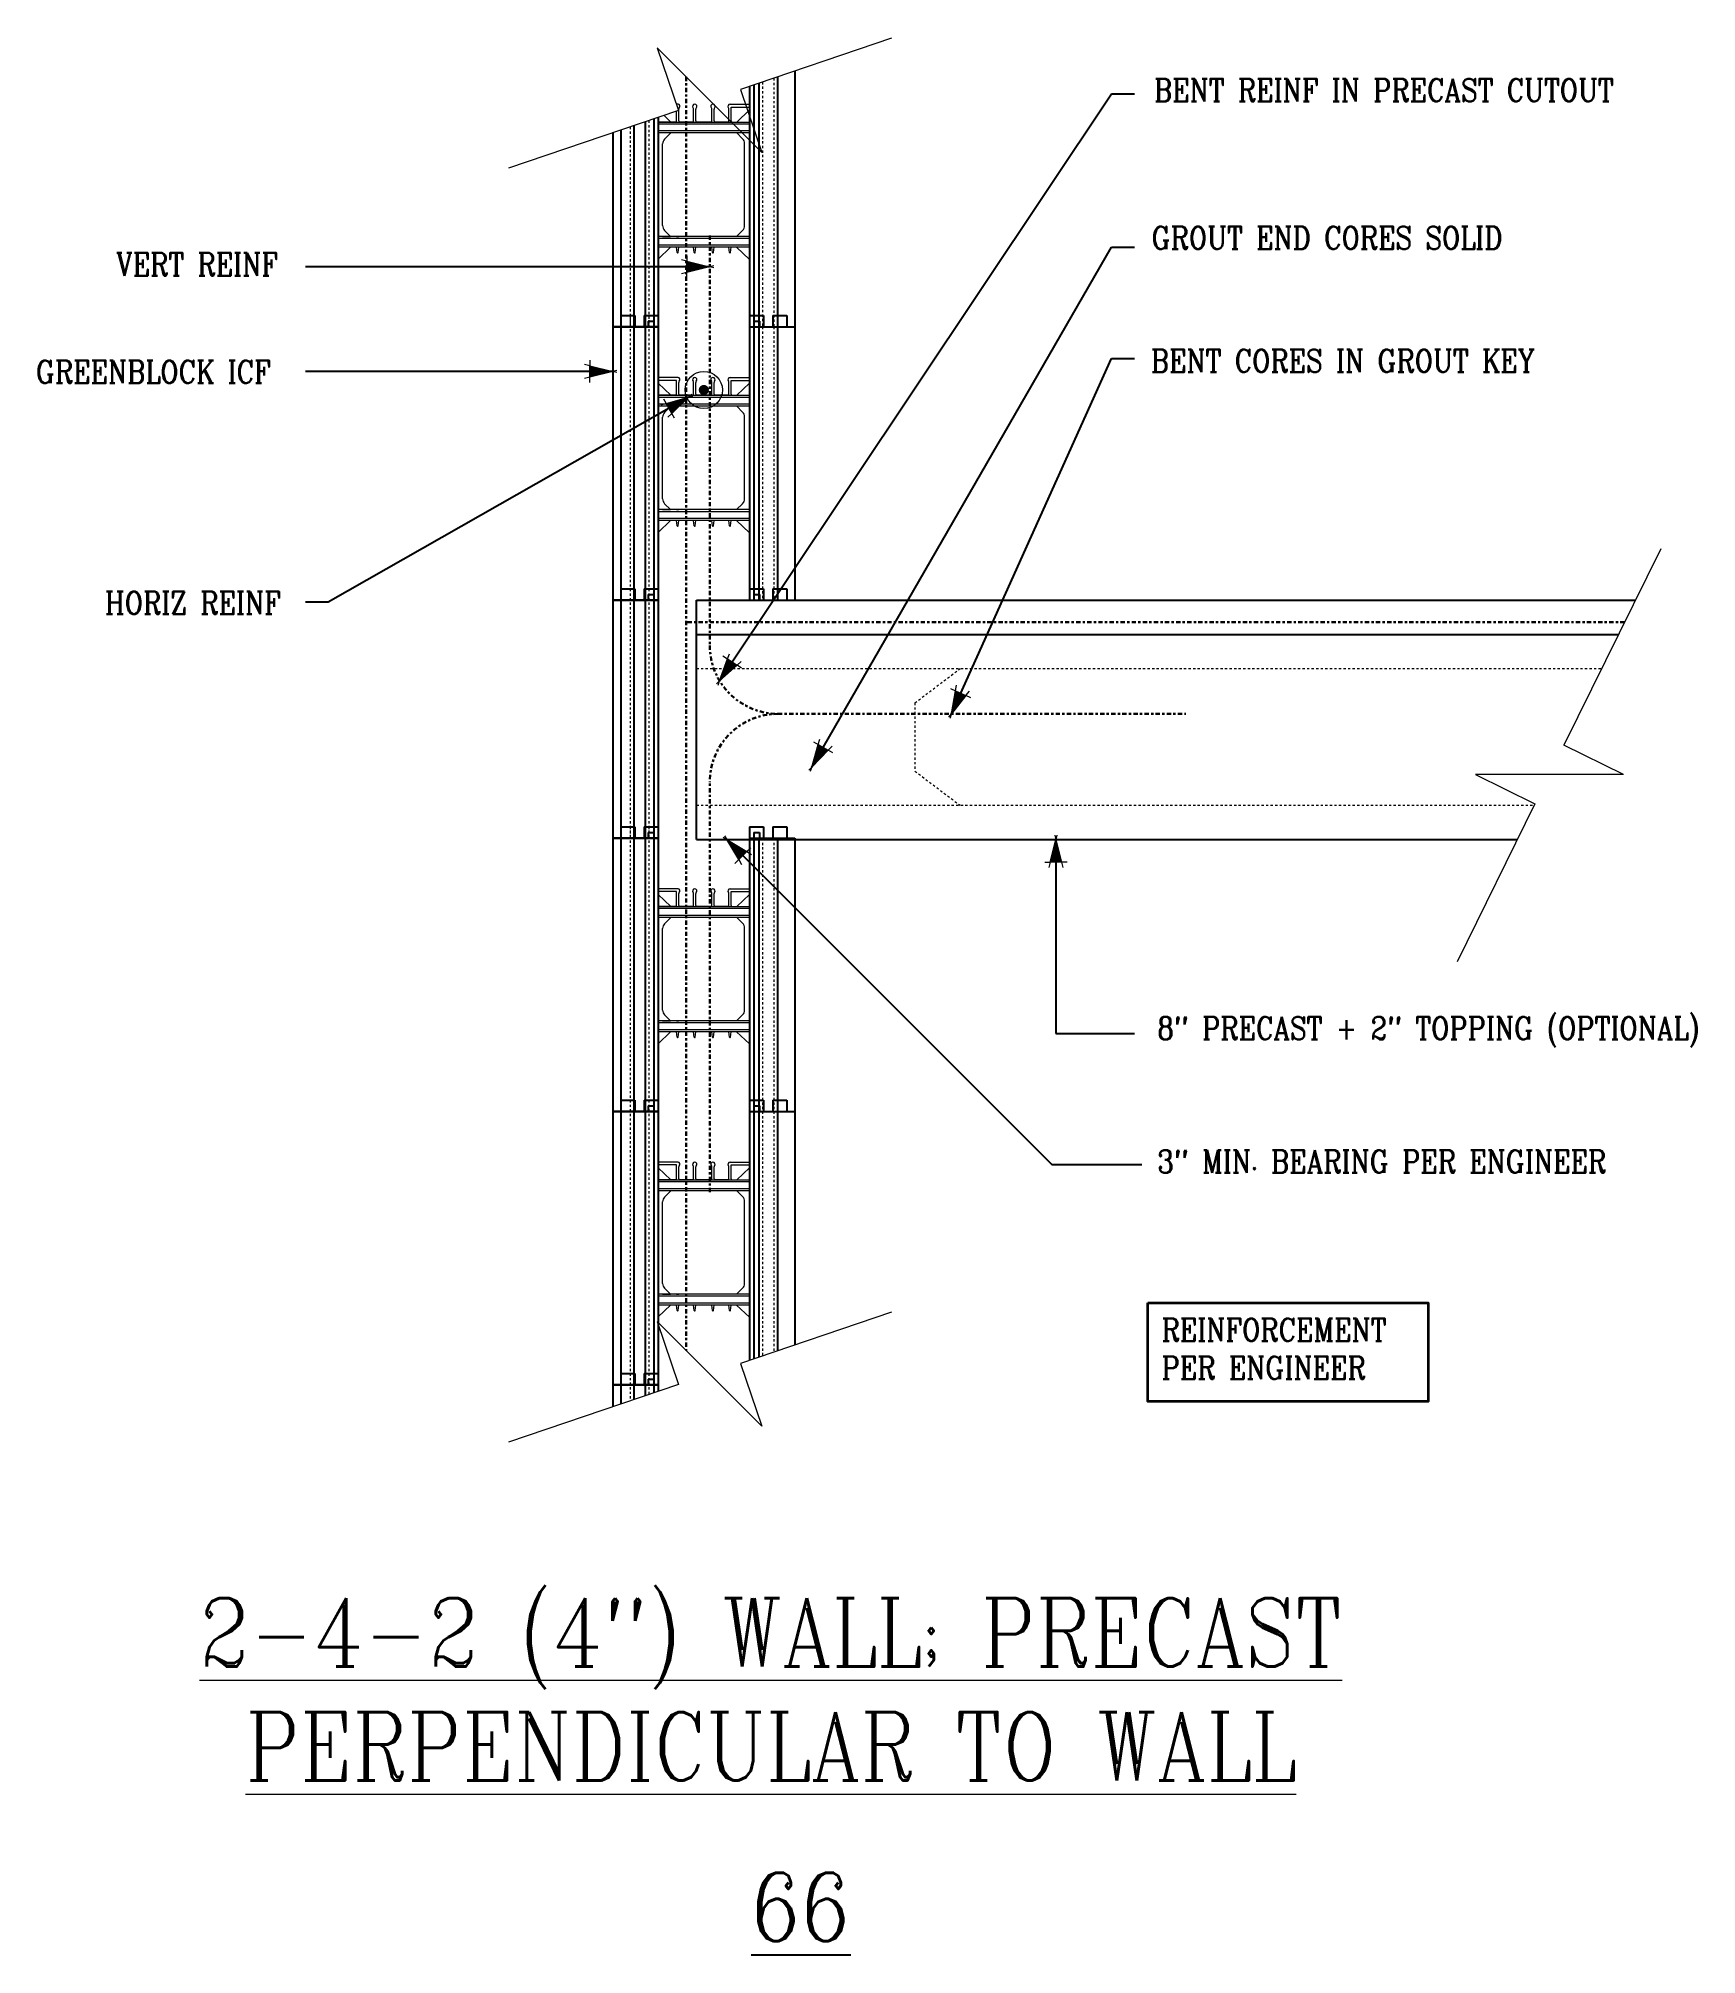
# Model space of a CAD drawing. Header units: inches. Extents: x -95.1 to -22.3, y 149.9 to 234.1.
import ezdxf

# ---------------------------------------------------------------- set-up
doc = ezdxf.new("R2010")
doc.units = ezdxf.units.IN
doc.header["$MEASUREMENT"] = 0
for name, pattern in [('CENTER', [2, 1.25, -0.25, 0.25, -0.25]), ('DASHED', [0.75, 0.5, -0.25]), ('DASHED2', [0.375, 0.25, -0.125]), ('HIDDEN', [0.375, 0.25, -0.125])]:
    doc.linetypes.add(name, pattern=pattern)
doc.layers.get('Defpoints').update_dxf_attribs({"color": 252})
for name, color, linetype, lineweight in [('A2 Hatch', 8, 'Continuous', 9), ('A4 medium', 7, 'Continuous', 35), ('DETAILS', 7, 'Continuous', 13), ('DIM', 3, 'Continuous', 13), ('REBAR', 2, 'CENTER', 30)]:
    doc.layers.add(name, color=color, linetype=linetype, lineweight=lineweight)
doc.styles.add('ARCTEXT', font='arctext.shx', dxfattribs={"width": 0.85})
doc.styles.add('RomanC', font='romanc.shx', dxfattribs={"width": 0.85, "height": 5})
doc.dimstyles.new('ARCTEXT1-4', dxfattribs={"dimtxt": 4, "dimasz": 2, "dimexe": 2, "dimexo": 2, "dimgap": 2, "dimtad": 1, "dimdec": 4, "dimzin": 3, "dimdsep": 46, "dimlunit": 4, "dimtxsty": 'ARCTEXT', "dimblk": 'ARCHTICK', "dimcen": 2, "dimaunit": 1, "dimadec": 0, "dimazin": 0, "dimtfac": 1, "dimtdec": 4, "dimtmove": 2, "dimatfit": 3, "dimldrblk": 'arrow', "dimfxl": 0, "dimtolj": 1, "dimtzin": 0, "dimarcsym": 0})

msp = doc.modelspace()

# ---------------------------------------------------------------- texts
at = {"layer": 'Defpoints', "insert": (-61.657, 153.522), "char_height": 3, "width": 90.08, "attachment_point": 2, "style": 'RomanC'}
msp.add_mtext('{\\L66\\P}\\P            ', dxfattribs=at)
at = {"layer": 'DIM', "color": 3, "char_height": 1, "attachment_point": 1, "style": 'RomanC'}
for s, insert, width in [('BENT REINF IN PRECAST CUTOUT ', (-46.154, 232.283), 22.68955), ('GROUT END CORES SOLID', (-46.264, 225.798), 22.68955), ('VERT REINF ', (-91.715, 224.636), 22.68955), ('GREENBLOCK ICF', (-95.24, 219.915), 22.68955), ('BENT CORES IN GROUT KEY', (-46.293, 220.399), 22.68955), ('HORIZ REINF ', (-92.21, 209.77), 22.68955), ('8" PRECAST + 2" TOPPING (OPTIONAL)', (-46.012, 191.096), 22.68955), ('3" MIN. BEARING PER ENGINEER', (-46.012, 185.246), 22.68955), ('REINFORCEMENT PER ENGINEER', (-45.823, 177.858), 13.32674)]:
    msp.add_mtext(s, dxfattribs=dict(at, insert=insert, width=width))
at = {"layer": 'DIM', "insert": (-62.98, 165.572), "char_height": 3, "width": 71.84555, "attachment_point": 2, "style": 'RomanC'}
msp.add_mtext('{\\L2-4-2 (4") WALL; PRECAST PERPENDICULAR TO WALL}\\P\\P            ', dxfattribs=at)

# ---------------------------------------------------------------- blocks, each defined once
blk = doc.blocks.new('_ArchTick')
at = {"color": 0, "linetype": 'ByBlock', "const_width": 0.15}
blk.add_lwpolyline([(-0.5, -0.5), (0.5, 0.5)], dxfattribs=at)
blk = doc.blocks.new('arrow')
at = {"layer": 'DIM'}
blk.add_hatch(color=253, dxfattribs=at).paths.add_polyline_path([(-2, 0.5), (-2, -0.5), (0, 0)])
at = {"layer": 'DIM', "lineweight": 9}
for points in [[(-2, 0.98), (-2, 0.5), (-2.47, 0.62)], [(0.37, 0.09), (0, 0)], [(0.37, -0.09), (0, 0)], [(-2, -0.98), (-2, -0.5), (-2.47, -0.62)]]:
    blk.add_lwpolyline(points, dxfattribs=at)
at = {"layer": 'DIM', "lineweight": 15}
blk.add_lwpolyline([(0, 0), (-2, -0.5), (-2, 0.5), (0, 0)], dxfattribs=at)

# ---------------------------------------------------------------- hatches: boundary and pattern name
at = {"layer": 'A2 Hatch', "ltscale": 0.15}
h = msp.add_hatch(color=256, dxfattribs=at)
edge = h.paths.add_edge_path()
edge.add_arc((-65.917, 218.619), 0.224, 0, 360)

# ---------------------------------------------------------------- linework, layer by layer
at = {"color": 1}
for p, q in [((-62.682, 232.362), (-62.682, 221.385)), ((-61.917, 232.621), (-61.917, 221.385)), ((-63.917, 231.943), (-63.917, 221.385)), ((-63.717, 232.011), (-63.717, 221.385)), ((-63.502, 232.083), (-63.502, 221.385)), ((-67.917, 230.586), (-67.917, 221.385)), ((-69.917, 229.908), (-69.917, 221.385)), ((-69.567, 230.027), (-69.567, 221.385)), ((-68.992, 230.222), (-68.992, 221.385)), ((-68.492, 230.391), (-68.492, 221.385)), ((-68.117, 230.518), (-68.117, 221.385)), ((-69.917, 221.385), (-67.917, 221.385)), ((-69.917, 221.385), (-68.367, 221.385)), ((-69.917, 221.385), (-67.917, 221.385)), ((-69.917, 221.385), (-67.917, 221.385)), ((-69.917, 221.385), (-68.367, 221.385)), ((-69.917, 221.385), (-67.917, 221.385)), ((-69.917, 221.385), (-67.917, 221.385)), ((-69.917, 221.385), (-67.917, 221.385)), ((-69.917, 221.385), (-68.367, 221.385)), ((-69.917, 221.385), (-67.917, 221.385)), ((-69.917, 221.385), (-67.917, 221.385)), ((-69.917, 221.385), (-69.917, 198.94)), ((-69.917, 221.385), (-68.367, 221.385)), ((-69.917, 221.385), (-67.917, 221.385)), ((-69.917, 221.385), (-67.917, 221.385)), ((-69.917, 221.385), (-67.917, 221.385)), ((-69.917, 221.385), (-68.367, 221.385)), ((-69.917, 221.385), (-67.917, 221.385)), ((-69.917, 221.385), (-67.917, 221.385)), ((-69.917, 221.385), (-68.367, 221.385)), ((-69.917, 221.385), (-67.917, 221.385)), ((-69.917, 221.385), (-67.917, 221.385)), ((-69.917, 221.385), (-67.917, 221.385)), ((-69.917, 221.385), (-68.367, 221.385)), ((-69.917, 221.385), (-67.917, 221.385)), ((-69.917, 221.385), (-67.917, 221.385)), ((-69.917, 221.385), (-68.367, 221.385)), ((-69.917, 221.385), (-67.917, 221.385)), ((-69.917, 221.385), (-67.917, 221.385)), ((-69.917, 221.385), (-67.917, 221.385)), ((-69.917, 221.385), (-68.367, 221.385)), ((-69.917, 221.385), (-67.917, 221.385)), ((-69.917, 221.385), (-67.917, 221.385)), ((-69.917, 221.385), (-68.367, 221.385)), ((-69.917, 221.385), (-67.917, 221.385)), ((-69.917, 221.385), (-67.917, 221.385)), ((-69.917, 221.385), (-67.917, 221.385)), ((-69.917, 221.385), (-68.367, 221.385)), ((-69.917, 221.385), (-67.917, 221.385)), ((-69.917, 221.385), (-67.917, 221.385)), ((-69.917, 221.385), (-68.367, 221.385)), ((-69.917, 221.385), (-67.917, 221.385)), ((-69.917, 221.385), (-67.917, 221.385)), ((-69.917, 221.385), (-67.917, 221.385)), ((-69.917, 221.385), (-68.367, 221.385)), ((-69.917, 221.385), (-67.917, 221.385)), ((-69.917, 221.385), (-67.917, 221.385)), ((-69.917, 221.385), (-68.367, 221.385)), ((-69.917, 221.385), (-67.917, 221.385)), ((-69.917, 221.385), (-67.917, 221.385)), ((-69.917, 221.385), (-67.917, 221.385)), ((-69.917, 221.385), (-68.367, 221.385)), ((-69.917, 221.385), (-67.917, 221.385)), ((-69.917, 221.385), (-67.917, 221.385)), ((-69.917, 221.385), (-68.367, 221.385)), ((-69.917, 221.385), (-67.917, 221.385)), ((-69.917, 221.385), (-67.917, 221.385)), ((-69.567, 221.885), (-68.942, 221.885)), ((-69.567, 221.885), (-68.942, 221.885)), ((-69.567, 221.885), (-68.942, 221.885)), ((-69.567, 221.885), (-68.942, 221.885)), ((-69.567, 221.885), (-69.567, 198.94)), ((-69.567, 221.885), (-68.942, 221.885)), ((-69.567, 221.885), (-68.942, 221.885)), ((-69.567, 221.885), (-68.942, 221.885)), ((-69.567, 221.885), (-68.942, 221.885)), ((-69.567, 221.885), (-68.942, 221.885)), ((-69.567, 221.885), (-68.942, 221.885)), ((-69.567, 221.885), (-68.942, 221.885)), ((-69.567, 221.885), (-68.942, 221.885)), ((-69.567, 221.885), (-68.942, 221.885)), ((-69.567, 221.885), (-68.942, 221.885)), ((-69.567, 221.885), (-68.942, 221.885)), ((-69.567, 221.885), (-68.942, 221.885)), ((-68.992, 221.885), (-68.992, 198.94)), ((-68.492, 221.385), (-68.992, 221.385)), ((-68.492, 221.385), (-68.992, 221.385)), ((-68.492, 221.385), (-68.992, 221.385)), ((-68.492, 221.385), (-68.992, 221.385)), ((-68.492, 221.385), (-68.992, 221.385)), ((-68.492, 221.385), (-68.992, 221.385)), ((-68.492, 221.385), (-68.992, 221.385)), ((-68.492, 221.385), (-68.992, 221.385)), ((-68.492, 221.385), (-68.992, 221.385)), ((-68.492, 221.385), (-68.992, 221.385)), ((-68.492, 221.385), (-68.992, 221.385)), ((-68.492, 221.385), (-68.992, 221.385)), ((-68.492, 221.385), (-68.992, 221.385)), ((-68.492, 221.385), (-68.992, 221.385)), ((-68.492, 221.385), (-68.992, 221.385)), ((-68.492, 221.385), (-68.992, 221.385)), ((-68.942, 221.885), (-68.942, 221.385)), ((-68.942, 221.885), (-68.942, 221.385)), ((-68.942, 221.885), (-68.942, 221.385)), ((-68.942, 221.885), (-68.942, 221.385)), ((-68.942, 221.885), (-68.942, 221.385)), ((-68.942, 221.885), (-68.942, 221.385)), ((-68.942, 221.885), (-68.942, 221.385)), ((-68.942, 221.885), (-68.942, 221.385)), ((-68.942, 221.885), (-68.942, 221.385)), ((-68.942, 221.885), (-68.942, 221.385)), ((-68.942, 221.885), (-68.942, 221.385)), ((-68.942, 221.885), (-68.942, 221.385)), ((-68.942, 221.885), (-68.942, 221.385)), ((-68.942, 221.885), (-68.942, 221.385)), ((-68.942, 221.885), (-68.942, 221.385)), ((-68.942, 221.885), (-68.942, 221.385)), ((-68.542, 221.885), (-68.542, 221.385)), ((-68.542, 221.885), (-67.917, 221.885)), ((-68.542, 221.885), (-68.542, 221.385)), ((-68.542, 221.885), (-67.917, 221.885)), ((-68.542, 221.885), (-68.542, 221.385)), ((-68.542, 221.885), (-67.917, 221.885)), ((-68.542, 221.885), (-68.542, 221.385)), ((-68.542, 221.885), (-67.917, 221.885)), ((-68.542, 221.885), (-68.542, 221.385)), ((-68.542, 221.885), (-67.917, 221.885)), ((-68.542, 221.885), (-68.542, 221.385)), ((-68.542, 221.885), (-67.917, 221.885)), ((-68.542, 221.885), (-68.542, 221.385)), ((-68.542, 221.885), (-67.917, 221.885)), ((-68.542, 221.885), (-68.542, 221.385)), ((-68.542, 221.885), (-67.917, 221.885)), ((-68.542, 221.885), (-68.542, 221.385)), ((-68.542, 221.885), (-67.917, 221.885)), ((-68.542, 221.885), (-68.542, 221.385)), ((-68.542, 221.885), (-67.917, 221.885)), ((-68.542, 221.885), (-68.542, 221.385)), ((-68.542, 221.885), (-67.917, 221.885)), ((-68.542, 221.885), (-68.542, 221.385)), ((-68.542, 221.885), (-67.917, 221.885)), ((-68.542, 221.885), (-68.542, 221.385)), ((-68.542, 221.885), (-67.917, 221.885)), ((-68.542, 221.885), (-68.542, 221.385)), ((-68.542, 221.885), (-67.917, 221.885)), ((-68.542, 221.885), (-68.542, 221.385)), ((-68.542, 221.885), (-67.917, 221.885)), ((-68.542, 221.885), (-68.542, 221.385)), ((-68.542, 221.885), (-67.917, 221.885)), ((-68.492, 221.885), (-68.492, 198.94)), ((-68.367, 221.635), (-68.367, 221.385)), ((-68.367, 221.635), (-68.117, 221.635)), ((-68.367, 221.635), (-68.367, 221.385)), ((-68.367, 221.635), (-68.117, 221.635)), ((-68.367, 221.635), (-68.367, 221.385)), ((-68.367, 221.635), (-68.117, 221.635)), ((-68.367, 221.635), (-68.367, 221.385)), ((-68.367, 221.635), (-68.117, 221.635)), ((-68.367, 221.635), (-68.367, 221.385)), ((-68.367, 221.635), (-68.117, 221.635)), ((-68.367, 221.635), (-68.367, 221.385)), ((-68.367, 221.635), (-68.117, 221.635)), ((-68.367, 221.635), (-68.367, 221.385)), ((-68.367, 221.635), (-68.117, 221.635)), ((-68.367, 221.635), (-68.367, 221.385)), ((-68.367, 221.635), (-68.117, 221.635)), ((-68.367, 221.635), (-68.367, 221.385)), ((-68.367, 221.635), (-68.117, 221.635)), ((-68.367, 221.635), (-68.367, 221.385)), ((-68.367, 221.635), (-68.117, 221.635)), ((-68.367, 221.635), (-68.367, 221.385)), ((-68.367, 221.635), (-68.117, 221.635)), ((-68.367, 221.635), (-68.367, 221.385)), ((-68.367, 221.635), (-68.117, 221.635)), ((-68.367, 221.635), (-68.367, 221.385)), ((-68.367, 221.635), (-68.117, 221.635)), ((-68.367, 221.635), (-68.367, 221.385)), ((-68.367, 221.635), (-68.117, 221.635)), ((-68.367, 221.635), (-68.367, 221.385)), ((-68.367, 221.635), (-68.117, 221.635)), ((-68.367, 221.635), (-68.367, 221.385)), ((-68.367, 221.635), (-68.117, 221.635)), ((-68.117, 221.635), (-68.117, 198.94)), ((-68.117, 221.385), (-67.917, 221.385)), ((-68.117, 221.385), (-67.917, 221.385)), ((-68.117, 221.385), (-67.917, 221.385)), ((-68.117, 221.385), (-67.917, 221.385)), ((-68.117, 221.385), (-67.917, 221.385)), ((-68.117, 221.385), (-67.917, 221.385)), ((-68.117, 221.385), (-67.917, 221.385)), ((-68.117, 221.385), (-67.917, 221.385)), ((-68.117, 221.385), (-67.917, 221.385)), ((-68.117, 221.385), (-67.917, 221.385)), ((-68.117, 221.385), (-67.917, 221.385)), ((-68.117, 221.385), (-67.917, 221.385)), ((-68.117, 221.385), (-67.917, 221.385)), ((-68.117, 221.385), (-67.917, 221.385)), ((-68.117, 221.385), (-67.917, 221.385)), ((-68.117, 221.385), (-67.917, 221.385)), ((-67.917, 221.885), (-67.917, 198.94)), ((-63.917, 221.885), (-63.292, 221.885)), ((-63.917, 221.885), (-63.292, 221.885)), ((-63.917, 221.885), (-63.292, 221.885)), ((-63.917, 221.885), (-63.917, 209.385)), ((-63.917, 221.885), (-63.292, 221.885)), ((-63.917, 221.885), (-63.292, 221.885)), ((-63.917, 221.885), (-63.292, 221.885)), ((-63.917, 221.885), (-63.292, 221.885)), ((-63.917, 221.885), (-63.292, 221.885)), ((-63.917, 221.885), (-63.292, 221.885)), ((-63.917, 221.885), (-63.292, 221.885)), ((-63.917, 221.885), (-63.292, 221.885)), ((-63.917, 221.885), (-63.292, 221.885)), ((-63.917, 221.885), (-63.292, 221.885)), ((-63.917, 221.885), (-63.292, 221.885)), ((-63.917, 221.885), (-63.292, 221.885)), ((-63.917, 221.885), (-63.292, 221.885)), ((-63.917, 221.385), (-61.917, 221.385)), ((-63.917, 221.385), (-63.717, 221.385)), ((-63.917, 221.385), (-61.917, 221.385)), ((-63.917, 221.385), (-61.917, 221.385)), ((-63.917, 221.385), (-63.717, 221.385)), ((-63.917, 221.385), (-61.917, 221.385)), ((-63.917, 221.385), (-61.917, 221.385)), ((-63.917, 221.385), (-61.917, 221.385)), ((-63.917, 221.385), (-63.717, 221.385)), ((-63.917, 221.385), (-61.917, 221.385)), ((-63.917, 221.385), (-61.917, 221.385)), ((-63.917, 221.385), (-63.717, 221.385)), ((-63.917, 221.385), (-61.917, 221.385)), ((-63.917, 221.385), (-61.917, 221.385)), ((-63.917, 221.385), (-61.917, 221.385)), ((-63.917, 221.385), (-63.717, 221.385)), ((-63.917, 221.385), (-61.917, 221.385)), ((-63.917, 221.385), (-61.917, 221.385)), ((-63.917, 221.385), (-63.717, 221.385)), ((-63.917, 221.385), (-61.917, 221.385)), ((-63.917, 221.385), (-61.917, 221.385)), ((-63.917, 221.385), (-61.917, 221.385)), ((-63.917, 221.385), (-63.717, 221.385)), ((-63.917, 221.385), (-61.917, 221.385)), ((-63.917, 221.385), (-61.917, 221.385)), ((-63.917, 221.385), (-63.717, 221.385)), ((-63.917, 221.385), (-61.917, 221.385)), ((-63.917, 221.385), (-61.917, 221.385)), ((-63.917, 221.385), (-61.917, 221.385)), ((-63.917, 221.385), (-63.717, 221.385)), ((-63.917, 221.385), (-61.917, 221.385)), ((-63.917, 221.385), (-61.917, 221.385)), ((-63.917, 221.385), (-63.717, 221.385)), ((-63.917, 221.385), (-61.917, 221.385)), ((-63.917, 221.385), (-61.917, 221.385)), ((-63.917, 221.385), (-61.917, 221.385)), ((-63.917, 221.385), (-63.717, 221.385)), ((-63.917, 221.385), (-61.917, 221.385)), ((-63.917, 221.385), (-61.917, 221.385)), ((-63.917, 221.385), (-63.717, 221.385)), ((-63.917, 221.385), (-61.917, 221.385)), ((-63.917, 221.385), (-61.917, 221.385)), ((-63.917, 221.385), (-61.917, 221.385)), ((-63.917, 221.385), (-63.717, 221.385)), ((-63.917, 221.385), (-61.917, 221.385)), ((-63.917, 221.385), (-61.917, 221.385)), ((-63.917, 221.385), (-63.717, 221.385)), ((-63.917, 221.385), (-61.917, 221.385)), ((-63.917, 221.385), (-61.917, 221.385)), ((-63.917, 221.385), (-61.917, 221.385)), ((-63.917, 221.385), (-63.717, 221.385)), ((-63.917, 221.385), (-61.917, 221.385)), ((-63.917, 221.385), (-61.917, 221.385)), ((-63.917, 221.385), (-63.717, 221.385)), ((-63.917, 221.385), (-61.917, 221.385)), ((-63.917, 221.385), (-61.917, 221.385)), ((-63.717, 221.635), (-63.467, 221.635)), ((-63.717, 221.635), (-63.467, 221.635)), ((-63.717, 221.635), (-63.467, 221.635)), ((-63.717, 221.635), (-63.717, 209.385)), ((-63.717, 221.635), (-63.467, 221.635)), ((-63.717, 221.635), (-63.467, 221.635)), ((-63.717, 221.635), (-63.467, 221.635)), ((-63.717, 221.635), (-63.467, 221.635)), ((-63.717, 221.635), (-63.467, 221.635)), ((-63.717, 221.635), (-63.467, 221.635)), ((-63.717, 221.635), (-63.467, 221.635)), ((-63.717, 221.635), (-63.467, 221.635)), ((-63.717, 221.635), (-63.467, 221.635)), ((-63.717, 221.635), (-63.467, 221.635)), ((-63.717, 221.635), (-63.467, 221.635)), ((-63.717, 221.635), (-63.467, 221.635)), ((-63.717, 221.635), (-63.467, 221.635)), ((-63.502, 221.385), (-61.917, 221.385)), ((-63.502, 221.385), (-61.917, 221.385)), ((-63.502, 221.385), (-61.917, 221.385)), ((-63.502, 221.385), (-61.917, 221.385)), ((-63.502, 221.385), (-63.502, 209.385)), ((-63.502, 221.385), (-61.917, 221.385)), ((-63.502, 221.385), (-61.917, 221.385)), ((-63.502, 221.385), (-61.917, 221.385)), ((-63.502, 221.385), (-61.917, 221.385)), ((-63.502, 221.385), (-61.917, 221.385)), ((-63.502, 221.385), (-61.917, 221.385)), ((-63.502, 221.385), (-61.917, 221.385)), ((-63.502, 221.385), (-61.917, 221.385)), ((-63.502, 221.385), (-61.917, 221.385)), ((-63.502, 221.385), (-61.917, 221.385)), ((-63.502, 221.385), (-61.917, 221.385)), ((-63.502, 221.385), (-61.917, 221.385)), ((-63.467, 221.635), (-63.467, 221.385)), ((-63.467, 221.635), (-63.467, 221.385)), ((-63.467, 221.635), (-63.467, 221.385)), ((-63.467, 221.635), (-63.467, 221.385)), ((-63.467, 221.635), (-63.467, 221.385)), ((-63.467, 221.635), (-63.467, 221.385)), ((-63.467, 221.635), (-63.467, 221.385)), ((-63.467, 221.635), (-63.467, 221.385)), ((-63.467, 221.635), (-63.467, 221.385)), ((-63.467, 221.635), (-63.467, 221.385)), ((-63.467, 221.635), (-63.467, 221.385)), ((-63.467, 221.635), (-63.467, 221.385)), ((-63.467, 221.635), (-63.467, 221.385)), ((-63.467, 221.635), (-63.467, 221.385)), ((-63.467, 221.635), (-63.467, 221.385)), ((-63.467, 221.635), (-63.467, 221.385)), ((-63.292, 221.885), (-63.292, 221.385)), ((-63.292, 221.885), (-63.292, 221.385)), ((-63.292, 221.885), (-63.292, 221.385)), ((-63.292, 221.885), (-63.292, 221.385)), ((-63.292, 221.885), (-63.292, 221.385)), ((-63.292, 221.885), (-63.292, 221.385)), ((-63.292, 221.885), (-63.292, 221.385)), ((-63.292, 221.885), (-63.292, 221.385)), ((-63.292, 221.885), (-63.292, 221.385)), ((-63.292, 221.885), (-63.292, 221.385)), ((-63.292, 221.885), (-63.292, 221.385)), ((-63.292, 221.885), (-63.292, 221.385)), ((-63.292, 221.885), (-63.292, 221.385)), ((-63.292, 221.885), (-63.292, 221.385)), ((-63.292, 221.885), (-63.292, 221.385)), ((-63.292, 221.885), (-63.292, 221.385)), ((-62.892, 221.885), (-62.892, 221.385)), ((-62.892, 221.885), (-62.267, 221.885)), ((-62.892, 221.885), (-62.892, 221.385)), ((-62.892, 221.885), (-62.267, 221.885)), ((-62.892, 221.885), (-62.892, 221.385)), ((-62.892, 221.885), (-62.267, 221.885)), ((-62.892, 221.885), (-62.892, 221.385)), ((-62.892, 221.885), (-62.267, 221.885)), ((-62.892, 221.885), (-62.892, 221.385)), ((-62.892, 221.885), (-62.267, 221.885)), ((-62.892, 221.885), (-62.892, 221.385)), ((-62.892, 221.885), (-62.267, 221.885)), ((-62.892, 221.885), (-62.892, 221.385)), ((-62.892, 221.885), (-62.267, 221.885)), ((-62.892, 221.885), (-62.892, 221.385)), ((-62.892, 221.885), (-62.267, 221.885)), ((-62.892, 221.885), (-62.892, 221.385)), ((-62.892, 221.885), (-62.267, 221.885)), ((-62.892, 221.885), (-62.892, 221.385)), ((-62.892, 221.885), (-62.267, 221.885)), ((-62.892, 221.885), (-62.892, 221.385)), ((-62.892, 221.885), (-62.267, 221.885)), ((-62.892, 221.885), (-62.892, 221.385)), ((-62.892, 221.885), (-62.267, 221.885)), ((-62.892, 221.885), (-62.892, 221.385)), ((-62.892, 221.885), (-62.267, 221.885)), ((-62.892, 221.885), (-62.892, 221.385)), ((-62.892, 221.885), (-62.267, 221.885)), ((-62.892, 221.885), (-62.892, 221.385)), ((-62.892, 221.885), (-62.267, 221.885)), ((-62.892, 221.885), (-62.892, 221.385)), ((-62.892, 221.885), (-62.267, 221.885)), ((-62.682, 221.385), (-62.682, 209.385)), ((-62.267, 221.885), (-62.267, 221.385)), ((-62.267, 221.885), (-62.267, 221.385)), ((-62.267, 221.885), (-62.267, 221.385)), ((-62.267, 221.885), (-62.267, 221.385)), ((-62.267, 221.885), (-62.267, 221.385)), ((-62.267, 221.885), (-62.267, 221.385)), ((-62.267, 221.885), (-62.267, 221.385)), ((-62.267, 221.885), (-62.267, 221.385)), ((-62.267, 221.885), (-62.267, 221.385)), ((-62.267, 221.885), (-62.267, 221.385)), ((-62.267, 221.885), (-62.267, 221.385)), ((-62.267, 221.885), (-62.267, 221.385)), ((-62.267, 221.885), (-62.267, 221.385)), ((-62.267, 221.885), (-62.267, 221.385)), ((-62.267, 221.885), (-62.267, 221.385)), ((-62.267, 221.885), (-62.267, 221.385)), ((-61.917, 221.385), (-61.917, 209.385)), ((-69.567, 209.885), (-68.942, 209.885)), ((-69.567, 209.885), (-68.942, 209.885)), ((-69.567, 209.885), (-68.942, 209.885)), ((-69.567, 209.885), (-68.942, 209.885)), ((-69.567, 209.885), (-68.942, 209.885)), ((-69.567, 209.885), (-68.942, 209.885)), ((-69.567, 209.885), (-68.942, 209.885)), ((-69.567, 209.885), (-68.942, 209.885)), ((-68.942, 209.885), (-68.942, 209.385)), ((-68.942, 209.885), (-68.942, 209.385)), ((-68.942, 209.885), (-68.942, 209.385)), ((-68.942, 209.885), (-68.942, 209.385)), ((-68.942, 209.885), (-68.942, 209.385)), ((-68.942, 209.885), (-68.942, 209.385)), ((-68.942, 209.885), (-68.942, 209.385)), ((-68.942, 209.885), (-68.942, 209.385)), ((-68.542, 209.885), (-68.542, 209.385)), ((-68.542, 209.885), (-67.917, 209.885)), ((-68.542, 209.885), (-68.542, 209.385)), ((-68.542, 209.885), (-67.917, 209.885)), ((-68.542, 209.885), (-68.542, 209.385)), ((-68.542, 209.885), (-67.917, 209.885)), ((-68.542, 209.885), (-68.542, 209.385)), ((-68.542, 209.885), (-67.917, 209.885)), ((-68.542, 209.885), (-68.542, 209.385)), ((-68.542, 209.885), (-67.917, 209.885)), ((-68.542, 209.885), (-68.542, 209.385)), ((-68.542, 209.885), (-67.917, 209.885)), ((-68.542, 209.885), (-68.542, 209.385)), ((-68.542, 209.885), (-67.917, 209.885)), ((-68.542, 209.885), (-68.542, 209.385)), ((-68.542, 209.885), (-67.917, 209.885)), ((-68.367, 209.635), (-68.367, 209.385)), ((-68.367, 209.635), (-68.117, 209.635)), ((-68.367, 209.635), (-68.367, 209.385)), ((-68.367, 209.635), (-68.117, 209.635)), ((-68.367, 209.635), (-68.367, 209.385)), ((-68.367, 209.635), (-68.117, 209.635)), ((-68.367, 209.635), (-68.367, 209.385)), ((-68.367, 209.635), (-68.117, 209.635)), ((-68.367, 209.635), (-68.367, 209.385)), ((-68.367, 209.635), (-68.117, 209.635)), ((-68.367, 209.635), (-68.367, 209.385)), ((-68.367, 209.635), (-68.117, 209.635)), ((-68.367, 209.635), (-68.367, 209.385)), ((-68.367, 209.635), (-68.117, 209.635)), ((-68.367, 209.635), (-68.367, 209.385)), ((-68.367, 209.635), (-68.117, 209.635)), ((-63.917, 209.885), (-63.292, 209.885)), ((-63.917, 209.885), (-63.292, 209.885)), ((-63.917, 209.885), (-63.292, 209.885)), ((-63.917, 209.885), (-63.292, 209.885)), ((-63.917, 209.885), (-63.292, 209.885)), ((-63.917, 209.885), (-63.292, 209.885)), ((-63.917, 209.885), (-63.292, 209.885)), ((-63.917, 209.885), (-63.292, 209.885)), ((-63.717, 209.635), (-63.467, 209.635)), ((-63.717, 209.635), (-63.467, 209.635)), ((-63.717, 209.635), (-63.467, 209.635)), ((-63.717, 209.635), (-63.467, 209.635)), ((-63.717, 209.635), (-63.467, 209.635)), ((-63.717, 209.635), (-63.467, 209.635)), ((-63.717, 209.635), (-63.467, 209.635)), ((-63.717, 209.635), (-63.467, 209.635)), ((-63.467, 209.635), (-63.467, 209.385)), ((-63.467, 209.635), (-63.467, 209.385)), ((-63.467, 209.635), (-63.467, 209.385)), ((-63.467, 209.635), (-63.467, 209.385)), ((-63.467, 209.635), (-63.467, 209.385)), ((-63.467, 209.635), (-63.467, 209.385)), ((-63.467, 209.635), (-63.467, 209.385)), ((-63.467, 209.635), (-63.467, 209.385)), ((-63.292, 209.885), (-63.292, 209.385)), ((-63.292, 209.885), (-63.292, 209.385)), ((-63.292, 209.885), (-63.292, 209.385)), ((-63.292, 209.885), (-63.292, 209.385)), ((-63.292, 209.885), (-63.292, 209.385)), ((-63.292, 209.885), (-63.292, 209.385)), ((-63.292, 209.885), (-63.292, 209.385)), ((-63.292, 209.885), (-63.292, 209.385)), ((-62.892, 209.885), (-62.892, 209.385)), ((-62.892, 209.885), (-62.267, 209.885)), ((-62.892, 209.885), (-62.892, 209.385)), ((-62.892, 209.885), (-62.267, 209.885)), ((-62.892, 209.885), (-62.892, 209.385)), ((-62.892, 209.885), (-62.267, 209.885)), ((-62.892, 209.885), (-62.892, 209.385)), ((-62.892, 209.885), (-62.267, 209.885)), ((-62.892, 209.885), (-62.892, 209.385)), ((-62.892, 209.885), (-62.267, 209.885)), ((-62.892, 209.885), (-62.892, 209.385)), ((-62.892, 209.885), (-62.267, 209.885)), ((-62.892, 209.885), (-62.892, 209.385)), ((-62.892, 209.885), (-62.267, 209.885)), ((-62.892, 209.885), (-62.892, 209.385)), ((-62.892, 209.885), (-62.267, 209.885)), ((-62.267, 209.885), (-62.267, 209.385)), ((-62.267, 209.885), (-62.267, 209.385)), ((-62.267, 209.885), (-62.267, 209.385)), ((-62.267, 209.885), (-62.267, 209.385)), ((-62.267, 209.885), (-62.267, 209.385)), ((-62.267, 209.885), (-62.267, 209.385)), ((-62.267, 209.885), (-62.267, 209.385)), ((-62.267, 209.885), (-62.267, 209.385)), ((-69.917, 209.385), (-67.917, 209.385)), ((-69.917, 209.385), (-68.367, 209.385)), ((-69.917, 209.385), (-67.917, 209.385)), ((-69.917, 209.385), (-67.917, 209.385)), ((-69.917, 209.385), (-68.367, 209.385)), ((-69.917, 209.385), (-67.917, 209.385)), ((-69.917, 209.385), (-67.917, 209.385)), ((-69.917, 209.385), (-67.917, 209.385)), ((-69.917, 209.385), (-68.367, 209.385)), ((-69.917, 209.385), (-67.917, 209.385)), ((-69.917, 209.385), (-67.917, 209.385)), ((-69.917, 209.385), (-68.367, 209.385)), ((-69.917, 209.385), (-67.917, 209.385)), ((-69.917, 209.385), (-67.917, 209.385)), ((-69.917, 209.385), (-67.917, 209.385)), ((-69.917, 209.385), (-68.367, 209.385)), ((-69.917, 209.385), (-67.917, 209.385)), ((-69.917, 209.385), (-67.917, 209.385)), ((-69.917, 209.385), (-68.367, 209.385)), ((-69.917, 209.385), (-67.917, 209.385)), ((-69.917, 209.385), (-67.917, 209.385)), ((-69.917, 209.385), (-67.917, 209.385)), ((-69.917, 209.385), (-68.367, 209.385)), ((-69.917, 209.385), (-67.917, 209.385)), ((-69.917, 209.385), (-67.917, 209.385)), ((-69.917, 209.385), (-68.367, 209.385)), ((-69.917, 209.385), (-67.917, 209.385)), ((-69.917, 209.385), (-67.917, 209.385)), ((-68.492, 209.385), (-68.992, 209.385)), ((-68.492, 209.385), (-68.992, 209.385)), ((-68.492, 209.385), (-68.992, 209.385)), ((-68.492, 209.385), (-68.992, 209.385)), ((-68.492, 209.385), (-68.992, 209.385)), ((-68.492, 209.385), (-68.992, 209.385)), ((-68.492, 209.385), (-68.992, 209.385)), ((-68.492, 209.385), (-68.992, 209.385)), ((-68.117, 209.385), (-67.896, 209.385)), ((-68.117, 209.385), (-67.896, 209.385)), ((-68.117, 209.385), (-67.896, 209.385)), ((-68.117, 209.385), (-67.896, 209.385)), ((-68.117, 209.385), (-67.896, 209.385)), ((-68.117, 209.385), (-67.896, 209.385)), ((-68.117, 209.385), (-67.896, 209.385)), ((-68.117, 209.385), (-67.896, 209.385)), ((-63.917, 209.385), (-61.917, 209.385)), ((-63.917, 209.385), (-63.717, 209.385)), ((-63.917, 209.385), (-61.917, 209.385)), ((-63.917, 209.385), (-61.917, 209.385)), ((-63.917, 209.385), (-63.717, 209.385)), ((-63.917, 209.385), (-61.917, 209.385)), ((-63.917, 209.385), (-61.917, 209.385)), ((-63.917, 209.385), (-61.917, 209.385)), ((-63.917, 209.385), (-63.717, 209.385)), ((-63.917, 209.385), (-61.917, 209.385)), ((-63.917, 209.385), (-61.917, 209.385)), ((-63.917, 209.385), (-63.717, 209.385)), ((-63.917, 209.385), (-61.917, 209.385)), ((-63.917, 209.385), (-61.917, 209.385)), ((-63.917, 209.385), (-61.917, 209.385)), ((-63.917, 209.385), (-63.717, 209.385)), ((-63.917, 209.385), (-61.917, 209.385)), ((-63.917, 209.385), (-61.917, 209.385)), ((-63.917, 209.385), (-63.717, 209.385)), ((-63.917, 209.385), (-61.917, 209.385)), ((-63.917, 209.385), (-61.917, 209.385)), ((-63.917, 209.385), (-61.917, 209.385)), ((-63.917, 209.385), (-63.717, 209.385)), ((-63.917, 209.385), (-61.917, 209.385)), ((-63.917, 209.385), (-61.917, 209.385)), ((-63.917, 209.385), (-63.717, 209.385)), ((-63.917, 209.385), (-61.917, 209.385)), ((-63.917, 209.385), (-61.917, 209.385)), ((-63.502, 209.385), (-61.917, 209.385)), ((-63.502, 209.385), (-61.917, 209.385)), ((-63.502, 209.385), (-61.917, 209.385)), ((-63.502, 209.385), (-61.917, 209.385)), ((-63.502, 209.385), (-61.917, 209.385)), ((-63.502, 209.385), (-61.917, 209.385)), ((-63.502, 209.385), (-61.917, 209.385)), ((-63.502, 209.385), (-61.917, 209.385)), ((-69.567, 199.44), (-68.942, 199.44)), ((-69.567, 199.44), (-68.942, 199.44)), ((-69.567, 199.44), (-68.942, 199.44)), ((-69.567, 199.44), (-68.942, 199.44)), ((-69.567, 199.44), (-69.567, 186.94)), ((-69.567, 199.44), (-68.942, 199.44)), ((-69.567, 199.44), (-68.942, 199.44)), ((-69.567, 199.44), (-68.942, 199.44)), ((-69.567, 199.44), (-68.942, 199.44)), ((-69.567, 199.44), (-68.942, 199.44)), ((-69.567, 199.44), (-68.942, 199.44)), ((-69.567, 199.44), (-68.942, 199.44)), ((-69.567, 199.44), (-68.942, 199.44)), ((-69.567, 199.44), (-68.942, 199.44)), ((-69.567, 199.44), (-68.942, 199.44)), ((-69.567, 199.44), (-68.942, 199.44)), ((-69.567, 199.44), (-68.942, 199.44)), ((-68.992, 199.44), (-68.992, 186.94)), ((-68.942, 199.44), (-68.942, 198.94)), ((-68.942, 199.44), (-68.942, 198.94)), ((-68.942, 199.44), (-68.942, 198.94)), ((-68.942, 199.44), (-68.942, 198.94)), ((-68.942, 199.44), (-68.942, 198.94)), ((-68.942, 199.44), (-68.942, 198.94)), ((-68.942, 199.44), (-68.942, 198.94)), ((-68.942, 199.44), (-68.942, 198.94)), ((-68.942, 199.44), (-68.942, 198.94)), ((-68.942, 199.44), (-68.942, 198.94)), ((-68.942, 199.44), (-68.942, 198.94)), ((-68.942, 199.44), (-68.942, 198.94)), ((-68.942, 199.44), (-68.942, 198.94)), ((-68.942, 199.44), (-68.942, 198.94)), ((-68.942, 199.44), (-68.942, 198.94)), ((-68.942, 199.44), (-68.942, 198.94)), ((-68.542, 199.44), (-68.542, 198.94)), ((-68.542, 199.44), (-67.896, 199.44)), ((-68.542, 199.44), (-68.542, 198.94)), ((-68.542, 199.44), (-67.896, 199.44)), ((-68.542, 199.44), (-68.542, 198.94)), ((-68.542, 199.44), (-67.896, 199.44)), ((-68.542, 199.44), (-68.542, 198.94)), ((-68.542, 199.44), (-67.896, 199.44)), ((-68.542, 199.44), (-68.542, 198.94)), ((-68.542, 199.44), (-67.896, 199.44)), ((-68.542, 199.44), (-68.542, 198.94)), ((-68.542, 199.44), (-67.896, 199.44)), ((-68.542, 199.44), (-68.542, 198.94)), ((-68.542, 199.44), (-67.896, 199.44)), ((-68.542, 199.44), (-68.542, 198.94)), ((-68.542, 199.44), (-67.896, 199.44)), ((-68.542, 199.44), (-68.542, 198.94)), ((-68.542, 199.44), (-67.896, 199.44)), ((-68.542, 199.44), (-68.542, 198.94)), ((-68.542, 199.44), (-67.896, 199.44)), ((-68.542, 199.44), (-68.542, 198.94)), ((-68.542, 199.44), (-67.896, 199.44)), ((-68.542, 199.44), (-68.542, 198.94)), ((-68.542, 199.44), (-67.896, 199.44)), ((-68.542, 199.44), (-68.542, 198.94)), ((-68.542, 199.44), (-67.896, 199.44)), ((-68.542, 199.44), (-68.542, 198.94)), ((-68.542, 199.44), (-67.896, 199.44)), ((-68.542, 199.44), (-68.542, 198.94)), ((-68.542, 199.44), (-67.896, 199.44)), ((-68.542, 199.44), (-68.542, 198.94)), ((-68.542, 199.44), (-67.896, 199.44)), ((-68.492, 199.44), (-68.492, 186.94)), ((-67.917, 199.44), (-67.917, 186.94)), ((-63.917, 199.44), (-63.292, 199.44)), ((-63.917, 199.44), (-63.292, 199.44)), ((-63.917, 199.44), (-63.292, 199.44)), ((-63.917, 199.44), (-63.917, 186.94)), ((-63.917, 199.44), (-63.292, 199.44)), ((-63.917, 199.44), (-63.292, 199.44)), ((-63.917, 199.44), (-63.292, 199.44)), ((-63.917, 199.44), (-63.292, 199.44)), ((-63.917, 199.44), (-63.292, 199.44)), ((-63.917, 199.44), (-63.292, 199.44)), ((-63.917, 199.44), (-63.292, 199.44)), ((-63.917, 199.44), (-63.292, 199.44)), ((-63.917, 199.44), (-63.292, 199.44)), ((-63.917, 199.44), (-63.292, 199.44)), ((-63.917, 199.44), (-63.292, 199.44)), ((-63.917, 199.44), (-63.292, 199.44)), ((-63.917, 199.44), (-63.292, 199.44)), ((-63.292, 199.44), (-63.292, 198.94)), ((-63.292, 199.44), (-63.292, 198.94)), ((-63.292, 199.44), (-63.292, 198.94)), ((-63.292, 199.44), (-63.292, 198.94)), ((-63.292, 199.44), (-63.292, 198.94)), ((-63.292, 199.44), (-63.292, 198.94)), ((-63.292, 199.44), (-63.292, 198.94)), ((-63.292, 199.44), (-63.292, 198.94)), ((-63.292, 199.44), (-63.292, 198.94)), ((-63.292, 199.44), (-63.292, 198.94)), ((-63.292, 199.44), (-63.292, 198.94)), ((-63.292, 199.44), (-63.292, 198.94)), ((-63.292, 199.44), (-63.292, 198.94)), ((-63.292, 199.44), (-63.292, 198.94)), ((-63.292, 199.44), (-63.292, 198.94)), ((-63.292, 199.44), (-63.292, 198.94)), ((-62.892, 199.44), (-62.892, 198.94)), ((-62.892, 199.44), (-62.267, 199.44)), ((-62.892, 199.44), (-62.892, 198.94)), ((-62.892, 199.44), (-62.267, 199.44)), ((-62.892, 199.44), (-62.892, 198.94)), ((-62.892, 199.44), (-62.267, 199.44)), ((-62.892, 199.44), (-62.892, 198.94)), ((-62.892, 199.44), (-62.267, 199.44)), ((-62.892, 199.44), (-62.892, 198.94)), ((-62.892, 199.44), (-62.267, 199.44)), ((-62.892, 199.44), (-62.892, 198.94)), ((-62.892, 199.44), (-62.267, 199.44)), ((-62.892, 199.44), (-62.892, 198.94)), ((-62.892, 199.44), (-62.267, 199.44)), ((-62.892, 199.44), (-62.892, 198.94)), ((-62.892, 199.44), (-62.267, 199.44)), ((-62.892, 199.44), (-62.892, 198.94)), ((-62.892, 199.44), (-62.267, 199.44)), ((-62.892, 199.44), (-62.892, 198.94)), ((-62.892, 199.44), (-62.267, 199.44)), ((-62.892, 199.44), (-62.892, 198.94)), ((-62.892, 199.44), (-62.267, 199.44)), ((-62.892, 199.44), (-62.892, 198.94)), ((-62.892, 199.44), (-62.267, 199.44)), ((-62.892, 199.44), (-62.892, 198.94)), ((-62.892, 199.44), (-62.267, 199.44)), ((-62.892, 199.44), (-62.892, 198.94)), ((-62.892, 199.44), (-62.267, 199.44)), ((-62.892, 199.44), (-62.892, 198.94)), ((-62.892, 199.44), (-62.267, 199.44)), ((-62.892, 199.44), (-62.892, 198.94)), ((-62.892, 199.44), (-62.267, 199.44)), ((-62.267, 199.44), (-62.267, 198.94)), ((-62.267, 199.44), (-62.267, 198.94)), ((-62.267, 199.44), (-62.267, 198.94)), ((-62.267, 199.44), (-62.267, 198.94)), ((-62.267, 199.44), (-62.267, 198.94)), ((-62.267, 199.44), (-62.267, 198.94)), ((-62.267, 199.44), (-62.267, 198.94)), ((-62.267, 199.44), (-62.267, 198.94)), ((-62.267, 199.44), (-62.267, 198.94)), ((-62.267, 199.44), (-62.267, 198.94)), ((-62.267, 199.44), (-62.267, 198.94)), ((-62.267, 199.44), (-62.267, 198.94)), ((-62.267, 199.44), (-62.267, 198.94)), ((-62.267, 199.44), (-62.267, 198.94)), ((-62.267, 199.44), (-62.267, 198.94)), ((-62.267, 199.44), (-62.267, 198.94)), ((-69.917, 198.94), (-67.917, 198.94)), ((-69.917, 198.94), (-68.367, 198.94)), ((-69.917, 198.94), (-67.917, 198.94)), ((-69.917, 198.94), (-67.917, 198.94)), ((-69.917, 198.94), (-68.367, 198.94)), ((-69.917, 198.94), (-67.917, 198.94)), ((-69.917, 198.94), (-67.917, 198.94)), ((-69.917, 198.94), (-67.917, 198.94)), ((-69.917, 198.94), (-68.367, 198.94)), ((-69.917, 198.94), (-67.917, 198.94)), ((-69.917, 198.94), (-67.917, 198.94)), ((-69.917, 198.94), (-69.917, 186.94)), ((-69.917, 198.94), (-68.367, 198.94)), ((-69.917, 198.94), (-67.917, 198.94)), ((-69.917, 198.94), (-67.917, 198.94)), ((-69.917, 198.94), (-67.917, 198.94)), ((-69.917, 198.94), (-68.367, 198.94)), ((-69.917, 198.94), (-67.917, 198.94)), ((-69.917, 198.94), (-67.917, 198.94)), ((-69.917, 198.94), (-68.367, 198.94)), ((-69.917, 198.94), (-67.917, 198.94)), ((-69.917, 198.94), (-67.917, 198.94)), ((-69.917, 198.94), (-67.917, 198.94)), ((-69.917, 198.94), (-68.367, 198.94)), ((-69.917, 198.94), (-67.917, 198.94)), ((-69.917, 198.94), (-67.917, 198.94)), ((-69.917, 198.94), (-68.367, 198.94)), ((-69.917, 198.94), (-67.917, 198.94)), ((-69.917, 198.94), (-67.917, 198.94)), ((-69.917, 198.94), (-67.917, 198.94)), ((-69.917, 198.94), (-68.367, 198.94)), ((-69.917, 198.94), (-67.917, 198.94)), ((-69.917, 198.94), (-67.917, 198.94)), ((-69.917, 198.94), (-68.367, 198.94)), ((-69.917, 198.94), (-67.917, 198.94)), ((-69.917, 198.94), (-67.917, 198.94)), ((-69.917, 198.94), (-67.917, 198.94)), ((-69.917, 198.94), (-68.367, 198.94)), ((-69.917, 198.94), (-67.917, 198.94)), ((-69.917, 198.94), (-67.917, 198.94)), ((-69.917, 198.94), (-68.367, 198.94)), ((-69.917, 198.94), (-67.917, 198.94)), ((-69.917, 198.94), (-67.917, 198.94)), ((-69.917, 198.94), (-67.917, 198.94)), ((-69.917, 198.94), (-68.367, 198.94)), ((-69.917, 198.94), (-67.917, 198.94)), ((-69.917, 198.94), (-67.917, 198.94)), ((-69.917, 198.94), (-68.367, 198.94)), ((-69.917, 198.94), (-67.917, 198.94)), ((-69.917, 198.94), (-67.917, 198.94)), ((-69.917, 198.94), (-67.917, 198.94)), ((-69.917, 198.94), (-68.367, 198.94)), ((-69.917, 198.94), (-67.917, 198.94)), ((-69.917, 198.94), (-67.917, 198.94)), ((-69.917, 198.94), (-68.367, 198.94)), ((-69.917, 198.94), (-67.917, 198.94)), ((-69.917, 198.94), (-67.917, 198.94)), ((-68.492, 198.94), (-68.992, 198.94)), ((-68.492, 198.94), (-68.992, 198.94)), ((-68.492, 198.94), (-68.992, 198.94)), ((-68.492, 198.94), (-68.992, 198.94)), ((-68.492, 198.94), (-68.992, 198.94)), ((-68.492, 198.94), (-68.992, 198.94)), ((-68.492, 198.94), (-68.992, 198.94)), ((-68.492, 198.94), (-68.992, 198.94)), ((-68.492, 198.94), (-68.992, 198.94)), ((-68.492, 198.94), (-68.992, 198.94)), ((-68.492, 198.94), (-68.992, 198.94)), ((-68.492, 198.94), (-68.992, 198.94)), ((-68.492, 198.94), (-68.992, 198.94)), ((-68.492, 198.94), (-68.992, 198.94)), ((-68.492, 198.94), (-68.992, 198.94)), ((-68.492, 198.94), (-68.992, 198.94)), ((-68.367, 199.19), (-68.367, 198.94)), ((-68.367, 199.19), (-68.117, 199.19)), ((-68.367, 199.19), (-68.367, 198.94)), ((-68.367, 199.19), (-68.117, 199.19)), ((-68.367, 199.19), (-68.367, 198.94)), ((-68.367, 199.19), (-68.117, 199.19)), ((-68.367, 199.19), (-68.367, 198.94)), ((-68.367, 199.19), (-68.117, 199.19)), ((-68.367, 199.19), (-68.367, 198.94)), ((-68.367, 199.19), (-68.117, 199.19)), ((-68.367, 199.19), (-68.367, 198.94)), ((-68.367, 199.19), (-68.117, 199.19)), ((-68.367, 199.19), (-68.367, 198.94)), ((-68.367, 199.19), (-68.117, 199.19)), ((-68.367, 199.19), (-68.367, 198.94)), ((-68.367, 199.19), (-68.117, 199.19)), ((-68.367, 199.19), (-68.367, 198.94)), ((-68.367, 199.19), (-68.117, 199.19)), ((-68.367, 199.19), (-68.367, 198.94)), ((-68.367, 199.19), (-68.117, 199.19)), ((-68.367, 199.19), (-68.367, 198.94)), ((-68.367, 199.19), (-68.117, 199.19)), ((-68.367, 199.19), (-68.367, 198.94)), ((-68.367, 199.19), (-68.117, 199.19)), ((-68.367, 199.19), (-68.367, 198.94)), ((-68.367, 199.19), (-68.117, 199.19)), ((-68.367, 199.19), (-68.367, 198.94)), ((-68.367, 199.19), (-68.117, 199.19)), ((-68.367, 199.19), (-68.367, 198.94)), ((-68.367, 199.19), (-68.117, 199.19)), ((-68.367, 199.19), (-68.367, 198.94)), ((-68.367, 199.19), (-68.117, 199.19)), ((-68.117, 199.19), (-68.117, 186.94)), ((-68.117, 198.94), (-67.896, 198.94)), ((-68.117, 198.94), (-67.896, 198.94)), ((-68.117, 198.94), (-67.896, 198.94)), ((-68.117, 198.94), (-67.896, 198.94)), ((-68.117, 198.94), (-67.896, 198.94)), ((-68.117, 198.94), (-67.896, 198.94)), ((-68.117, 198.94), (-67.896, 198.94)), ((-68.117, 198.94), (-67.896, 198.94)), ((-68.117, 198.94), (-67.896, 198.94)), ((-68.117, 198.94), (-67.896, 198.94)), ((-68.117, 198.94), (-67.896, 198.94)), ((-68.117, 198.94), (-67.896, 198.94)), ((-68.117, 198.94), (-67.896, 198.94)), ((-68.117, 198.94), (-67.896, 198.94)), ((-68.117, 198.94), (-67.896, 198.94)), ((-68.117, 198.94), (-67.896, 198.94)), ((-63.917, 198.94), (-61.917, 198.94)), ((-63.917, 198.94), (-63.717, 198.94)), ((-63.917, 198.94), (-61.917, 198.94)), ((-63.917, 198.94), (-61.917, 198.94)), ((-63.917, 198.94), (-63.717, 198.94)), ((-63.917, 198.94), (-61.917, 198.94)), ((-63.917, 198.94), (-61.917, 198.94)), ((-63.917, 198.94), (-61.917, 198.94)), ((-63.917, 198.94), (-63.717, 198.94)), ((-63.917, 198.94), (-61.917, 198.94)), ((-63.917, 198.94), (-61.917, 198.94)), ((-63.917, 198.94), (-63.717, 198.94)), ((-63.917, 198.94), (-61.917, 198.94)), ((-63.917, 198.94), (-61.917, 198.94)), ((-63.917, 198.94), (-61.917, 198.94)), ((-63.917, 198.94), (-63.717, 198.94)), ((-63.917, 198.94), (-61.917, 198.94)), ((-63.917, 198.94), (-61.917, 198.94)), ((-63.917, 198.94), (-63.717, 198.94)), ((-63.917, 198.94), (-61.917, 198.94)), ((-63.917, 198.94), (-61.917, 198.94)), ((-63.917, 198.94), (-61.917, 198.94)), ((-63.917, 198.94), (-63.717, 198.94)), ((-63.917, 198.94), (-61.917, 198.94)), ((-63.917, 198.94), (-61.917, 198.94)), ((-63.917, 198.94), (-63.717, 198.94)), ((-63.917, 198.94), (-61.917, 198.94)), ((-63.917, 198.94), (-61.917, 198.94)), ((-63.917, 198.94), (-61.917, 198.94)), ((-63.917, 198.94), (-63.717, 198.94)), ((-63.917, 198.94), (-61.917, 198.94)), ((-63.917, 198.94), (-61.917, 198.94)), ((-63.917, 198.94), (-63.717, 198.94)), ((-63.917, 198.94), (-61.917, 198.94)), ((-63.917, 198.94), (-61.917, 198.94)), ((-63.917, 198.94), (-61.917, 198.94)), ((-63.917, 198.94), (-63.717, 198.94)), ((-63.917, 198.94), (-61.917, 198.94)), ((-63.917, 198.94), (-61.917, 198.94)), ((-63.917, 198.94), (-63.717, 198.94)), ((-63.917, 198.94), (-61.917, 198.94)), ((-63.917, 198.94), (-61.917, 198.94)), ((-63.917, 198.94), (-61.917, 198.94)), ((-63.917, 198.94), (-63.717, 198.94)), ((-63.917, 198.94), (-61.917, 198.94)), ((-63.917, 198.94), (-61.917, 198.94)), ((-63.917, 198.94), (-63.717, 198.94)), ((-63.917, 198.94), (-61.917, 198.94)), ((-63.917, 198.94), (-61.917, 198.94)), ((-63.917, 198.94), (-61.917, 198.94)), ((-63.917, 198.94), (-63.717, 198.94)), ((-63.917, 198.94), (-61.917, 198.94)), ((-63.917, 198.94), (-61.917, 198.94)), ((-63.917, 198.94), (-63.717, 198.94)), ((-63.917, 198.94), (-61.917, 198.94)), ((-63.917, 198.94), (-61.917, 198.94)), ((-63.717, 199.19), (-63.467, 199.19)), ((-63.717, 199.19), (-63.467, 199.19)), ((-63.717, 199.19), (-63.467, 199.19)), ((-63.717, 199.19), (-63.717, 186.94)), ((-63.717, 199.19), (-63.467, 199.19)), ((-63.717, 199.19), (-63.467, 199.19)), ((-63.717, 199.19), (-63.467, 199.19)), ((-63.717, 199.19), (-63.467, 199.19)), ((-63.717, 199.19), (-63.467, 199.19)), ((-63.717, 199.19), (-63.467, 199.19)), ((-63.717, 199.19), (-63.467, 199.19)), ((-63.717, 199.19), (-63.467, 199.19)), ((-63.717, 199.19), (-63.467, 199.19)), ((-63.717, 199.19), (-63.467, 199.19)), ((-63.717, 199.19), (-63.467, 199.19)), ((-63.717, 199.19), (-63.467, 199.19)), ((-63.717, 199.19), (-63.467, 199.19)), ((-63.502, 198.94), (-61.917, 198.94)), ((-63.502, 198.94), (-61.917, 198.94)), ((-63.502, 198.94), (-61.917, 198.94)), ((-63.502, 198.94), (-61.917, 198.94)), ((-63.502, 198.94), (-63.502, 186.94)), ((-63.502, 198.94), (-61.917, 198.94)), ((-63.502, 198.94), (-61.917, 198.94)), ((-63.502, 198.94), (-61.917, 198.94)), ((-63.502, 198.94), (-61.917, 198.94)), ((-63.502, 198.94), (-61.917, 198.94)), ((-63.502, 198.94), (-61.917, 198.94)), ((-63.502, 198.94), (-61.917, 198.94)), ((-63.502, 198.94), (-61.917, 198.94)), ((-63.502, 198.94), (-61.917, 198.94)), ((-63.502, 198.94), (-61.917, 198.94)), ((-63.502, 198.94), (-61.917, 198.94)), ((-63.502, 198.94), (-61.917, 198.94)), ((-63.467, 199.19), (-63.467, 198.94)), ((-63.467, 199.19), (-63.467, 198.94)), ((-63.467, 199.19), (-63.467, 198.94)), ((-63.467, 199.19), (-63.467, 198.94)), ((-63.467, 199.19), (-63.467, 198.94)), ((-63.467, 199.19), (-63.467, 198.94)), ((-63.467, 199.19), (-63.467, 198.94)), ((-63.467, 199.19), (-63.467, 198.94)), ((-63.467, 199.19), (-63.467, 198.94)), ((-63.467, 199.19), (-63.467, 198.94)), ((-63.467, 199.19), (-63.467, 198.94)), ((-63.467, 199.19), (-63.467, 198.94)), ((-63.467, 199.19), (-63.467, 198.94)), ((-63.467, 199.19), (-63.467, 198.94)), ((-63.467, 199.19), (-63.467, 198.94)), ((-63.467, 199.19), (-63.467, 198.94)), ((-62.682, 198.94), (-62.682, 186.94)), ((-61.917, 198.94), (-61.917, 186.94)), ((-69.917, 186.94), (-67.917, 186.94)), ((-69.917, 186.94), (-68.367, 186.94)), ((-69.917, 186.94), (-67.917, 186.94)), ((-69.917, 186.94), (-67.917, 186.94)), ((-69.917, 186.94), (-68.367, 186.94)), ((-69.917, 186.94), (-67.917, 186.94)), ((-69.917, 186.94), (-67.917, 186.94)), ((-69.917, 186.94), (-67.917, 186.94)), ((-69.917, 186.94), (-68.367, 186.94)), ((-69.917, 186.94), (-67.917, 186.94)), ((-69.917, 186.94), (-67.917, 186.94)), ((-69.917, 186.94), (-68.367, 186.94)), ((-69.917, 186.94), (-67.917, 186.94)), ((-69.917, 186.94), (-67.917, 186.94)), ((-69.917, 186.94), (-67.917, 186.94)), ((-69.917, 186.94), (-68.367, 186.94)), ((-69.917, 186.94), (-67.917, 186.94)), ((-69.917, 186.94), (-67.917, 186.94)), ((-69.917, 186.94), (-68.367, 186.94)), ((-69.917, 186.94), (-67.917, 186.94)), ((-69.917, 186.94), (-67.917, 186.94)), ((-69.917, 186.94), (-67.917, 186.94)), ((-69.917, 186.94), (-68.367, 186.94)), ((-69.917, 186.94), (-67.917, 186.94)), ((-69.917, 186.94), (-67.917, 186.94)), ((-69.917, 186.94), (-68.367, 186.94)), ((-69.917, 186.94), (-67.917, 186.94)), ((-69.917, 186.94), (-67.917, 186.94)), ((-69.917, 186.94), (-67.917, 186.94)), ((-69.917, 186.94), (-68.367, 186.94)), ((-69.917, 186.94), (-67.917, 186.94)), ((-69.917, 186.94), (-67.917, 186.94)), ((-69.917, 186.94), (-68.367, 186.94)), ((-69.917, 186.94), (-67.917, 186.94)), ((-69.917, 186.94), (-67.917, 186.94)), ((-69.917, 186.94), (-67.917, 186.94)), ((-69.917, 186.94), (-68.367, 186.94)), ((-69.917, 186.94), (-67.917, 186.94)), ((-69.917, 186.94), (-67.917, 186.94)), ((-69.917, 186.94), (-69.917, 173.978)), ((-69.917, 186.94), (-68.367, 186.94)), ((-69.917, 186.94), (-67.917, 186.94)), ((-69.917, 186.94), (-67.917, 186.94)), ((-69.917, 186.94), (-67.917, 186.94)), ((-69.917, 186.94), (-68.367, 186.94)), ((-69.917, 186.94), (-67.917, 186.94)), ((-69.917, 186.94), (-67.917, 186.94)), ((-69.917, 186.94), (-68.367, 186.94)), ((-69.917, 186.94), (-67.917, 186.94)), ((-69.917, 186.94), (-67.917, 186.94)), ((-69.917, 186.94), (-67.917, 186.94)), ((-69.917, 186.94), (-68.367, 186.94)), ((-69.917, 186.94), (-67.917, 186.94)), ((-69.917, 186.94), (-67.917, 186.94)), ((-69.917, 186.94), (-68.367, 186.94)), ((-69.917, 186.94), (-67.917, 186.94)), ((-69.917, 186.94), (-67.917, 186.94)), ((-69.917, 186.94), (-67.917, 186.94)), ((-69.917, 186.94), (-68.367, 186.94)), ((-69.917, 186.94), (-67.917, 186.94)), ((-69.917, 186.94), (-67.917, 186.94)), ((-69.917, 186.94), (-68.367, 186.94)), ((-69.917, 186.94), (-67.917, 186.94)), ((-69.917, 186.94), (-67.917, 186.94)), ((-69.917, 186.94), (-67.917, 186.94)), ((-69.917, 186.94), (-68.367, 186.94)), ((-69.917, 186.94), (-67.917, 186.94)), ((-69.917, 186.94), (-67.917, 186.94)), ((-69.917, 186.94), (-68.367, 186.94)), ((-69.917, 186.94), (-67.917, 186.94)), ((-69.917, 186.94), (-67.917, 186.94)), ((-69.917, 186.94), (-67.917, 186.94)), ((-69.917, 186.94), (-68.367, 186.94)), ((-69.917, 186.94), (-67.917, 186.94)), ((-69.917, 186.94), (-67.917, 186.94)), ((-69.917, 186.94), (-68.367, 186.94)), ((-69.917, 186.94), (-67.917, 186.94)), ((-69.917, 186.94), (-67.917, 186.94)), ((-69.917, 186.94), (-67.917, 186.94)), ((-69.917, 186.94), (-68.367, 186.94)), ((-69.917, 186.94), (-67.917, 186.94)), ((-69.917, 186.94), (-67.917, 186.94)), ((-69.917, 186.94), (-68.367, 186.94)), ((-69.917, 186.94), (-67.917, 186.94)), ((-69.917, 186.94), (-67.917, 186.94)), ((-69.567, 187.44), (-68.942, 187.44)), ((-69.567, 187.44), (-68.942, 187.44)), ((-69.567, 187.44), (-68.942, 187.44)), ((-69.567, 187.44), (-68.942, 187.44)), ((-69.567, 187.44), (-68.942, 187.44)), ((-69.567, 187.44), (-68.942, 187.44)), ((-69.567, 187.44), (-68.942, 187.44)), ((-69.567, 187.44), (-68.942, 187.44)), ((-69.567, 187.44), (-68.942, 187.44)), ((-69.567, 187.44), (-68.942, 187.44)), ((-69.567, 187.44), (-68.942, 187.44)), ((-69.567, 187.44), (-68.942, 187.44)), ((-69.567, 187.44), (-69.567, 174.096)), ((-69.567, 187.44), (-68.942, 187.44)), ((-69.567, 187.44), (-68.942, 187.44)), ((-69.567, 187.44), (-68.942, 187.44)), ((-69.567, 187.44), (-68.942, 187.44)), ((-69.567, 187.44), (-68.942, 187.44)), ((-69.567, 187.44), (-68.942, 187.44)), ((-69.567, 187.44), (-68.942, 187.44)), ((-69.567, 187.44), (-68.942, 187.44)), ((-69.567, 187.44), (-68.942, 187.44)), ((-69.567, 187.44), (-68.942, 187.44)), ((-69.567, 187.44), (-68.942, 187.44)), ((-69.567, 187.44), (-68.942, 187.44)), ((-68.992, 187.44), (-68.992, 174.291)), ((-68.492, 186.94), (-68.992, 186.94)), ((-68.492, 186.94), (-68.992, 186.94)), ((-68.492, 186.94), (-68.992, 186.94)), ((-68.492, 186.94), (-68.992, 186.94)), ((-68.492, 186.94), (-68.992, 186.94)), ((-68.492, 186.94), (-68.992, 186.94)), ((-68.492, 186.94), (-68.992, 186.94)), ((-68.492, 186.94), (-68.992, 186.94)), ((-68.492, 186.94), (-68.992, 186.94)), ((-68.492, 186.94), (-68.992, 186.94)), ((-68.492, 186.94), (-68.992, 186.94)), ((-68.492, 186.94), (-68.992, 186.94)), ((-68.492, 186.94), (-68.992, 186.94)), ((-68.492, 186.94), (-68.992, 186.94)), ((-68.492, 186.94), (-68.992, 186.94)), ((-68.492, 186.94), (-68.992, 186.94)), ((-68.492, 186.94), (-68.992, 186.94)), ((-68.492, 186.94), (-68.992, 186.94)), ((-68.492, 186.94), (-68.992, 186.94)), ((-68.492, 186.94), (-68.992, 186.94)), ((-68.492, 186.94), (-68.992, 186.94)), ((-68.492, 186.94), (-68.992, 186.94)), ((-68.492, 186.94), (-68.992, 186.94)), ((-68.492, 186.94), (-68.992, 186.94)), ((-68.942, 187.44), (-68.942, 186.94)), ((-68.942, 187.44), (-68.942, 186.94)), ((-68.942, 187.44), (-68.942, 186.94)), ((-68.942, 187.44), (-68.942, 186.94)), ((-68.942, 187.44), (-68.942, 186.94)), ((-68.942, 187.44), (-68.942, 186.94)), ((-68.942, 187.44), (-68.942, 186.94)), ((-68.942, 187.44), (-68.942, 186.94)), ((-68.942, 187.44), (-68.942, 186.94)), ((-68.942, 187.44), (-68.942, 186.94)), ((-68.942, 187.44), (-68.942, 186.94)), ((-68.942, 187.44), (-68.942, 186.94)), ((-68.942, 187.44), (-68.942, 186.94)), ((-68.942, 187.44), (-68.942, 186.94)), ((-68.942, 187.44), (-68.942, 186.94)), ((-68.942, 187.44), (-68.942, 186.94)), ((-68.942, 187.44), (-68.942, 186.94)), ((-68.942, 187.44), (-68.942, 186.94)), ((-68.942, 187.44), (-68.942, 186.94)), ((-68.942, 187.44), (-68.942, 186.94)), ((-68.942, 187.44), (-68.942, 186.94)), ((-68.942, 187.44), (-68.942, 186.94)), ((-68.942, 187.44), (-68.942, 186.94)), ((-68.942, 187.44), (-68.942, 186.94)), ((-68.542, 187.44), (-68.542, 186.94)), ((-68.542, 187.44), (-67.917, 187.44)), ((-68.542, 187.44), (-68.542, 186.94)), ((-68.542, 187.44), (-67.917, 187.44)), ((-68.542, 187.44), (-68.542, 186.94)), ((-68.542, 187.44), (-67.917, 187.44)), ((-68.542, 187.44), (-68.542, 186.94)), ((-68.542, 187.44), (-67.917, 187.44)), ((-68.542, 187.44), (-68.542, 186.94)), ((-68.542, 187.44), (-67.917, 187.44)), ((-68.542, 187.44), (-68.542, 186.94)), ((-68.542, 187.44), (-67.917, 187.44)), ((-68.542, 187.44), (-68.542, 186.94)), ((-68.542, 187.44), (-67.917, 187.44)), ((-68.542, 187.44), (-68.542, 186.94)), ((-68.542, 187.44), (-67.917, 187.44)), ((-68.542, 187.44), (-68.542, 186.94)), ((-68.542, 187.44), (-67.917, 187.44)), ((-68.542, 187.44), (-68.542, 186.94)), ((-68.542, 187.44), (-67.917, 187.44)), ((-68.542, 187.44), (-68.542, 186.94)), ((-68.542, 187.44), (-67.917, 187.44)), ((-68.542, 187.44), (-68.542, 186.94)), ((-68.542, 187.44), (-67.917, 187.44)), ((-68.542, 187.44), (-68.542, 186.94)), ((-68.542, 187.44), (-67.917, 187.44)), ((-68.542, 187.44), (-68.542, 186.94)), ((-68.542, 187.44), (-67.917, 187.44)), ((-68.542, 187.44), (-68.542, 186.94)), ((-68.542, 187.44), (-67.917, 187.44)), ((-68.542, 187.44), (-68.542, 186.94)), ((-68.542, 187.44), (-67.917, 187.44)), ((-68.542, 187.44), (-68.542, 186.94)), ((-68.542, 187.44), (-67.917, 187.44)), ((-68.542, 187.44), (-68.542, 186.94)), ((-68.542, 187.44), (-67.917, 187.44)), ((-68.542, 187.44), (-68.542, 186.94)), ((-68.542, 187.44), (-67.917, 187.44)), ((-68.542, 187.44), (-68.542, 186.94)), ((-68.542, 187.44), (-67.917, 187.44)), ((-68.542, 187.44), (-68.542, 186.94)), ((-68.542, 187.44), (-67.917, 187.44)), ((-68.542, 187.44), (-68.542, 186.94)), ((-68.542, 187.44), (-67.917, 187.44)), ((-68.542, 187.44), (-68.542, 186.94)), ((-68.542, 187.44), (-67.917, 187.44)), ((-68.542, 187.44), (-68.542, 186.94)), ((-68.542, 187.44), (-67.917, 187.44)), ((-68.492, 187.44), (-68.492, 174.461)), ((-68.367, 187.19), (-68.367, 186.94)), ((-68.367, 187.19), (-68.117, 187.19)), ((-68.367, 187.19), (-68.367, 186.94)), ((-68.367, 187.19), (-68.117, 187.19)), ((-68.367, 187.19), (-68.367, 186.94)), ((-68.367, 187.19), (-68.117, 187.19)), ((-68.367, 187.19), (-68.367, 186.94)), ((-68.367, 187.19), (-68.117, 187.19)), ((-68.367, 187.19), (-68.367, 186.94)), ((-68.367, 187.19), (-68.117, 187.19)), ((-68.367, 187.19), (-68.367, 186.94)), ((-68.367, 187.19), (-68.117, 187.19)), ((-68.367, 187.19), (-68.367, 186.94)), ((-68.367, 187.19), (-68.117, 187.19)), ((-68.367, 187.19), (-68.367, 186.94)), ((-68.367, 187.19), (-68.117, 187.19)), ((-68.367, 187.19), (-68.367, 186.94)), ((-68.367, 187.19), (-68.117, 187.19)), ((-68.367, 187.19), (-68.367, 186.94)), ((-68.367, 187.19), (-68.117, 187.19)), ((-68.367, 187.19), (-68.367, 186.94)), ((-68.367, 187.19), (-68.117, 187.19)), ((-68.367, 187.19), (-68.367, 186.94)), ((-68.367, 187.19), (-68.117, 187.19)), ((-68.367, 187.19), (-68.367, 186.94)), ((-68.367, 187.19), (-68.117, 187.19)), ((-68.367, 187.19), (-68.367, 186.94)), ((-68.367, 187.19), (-68.117, 187.19)), ((-68.367, 187.19), (-68.367, 186.94)), ((-68.367, 187.19), (-68.117, 187.19)), ((-68.367, 187.19), (-68.367, 186.94)), ((-68.367, 187.19), (-68.117, 187.19)), ((-68.367, 187.19), (-68.367, 186.94)), ((-68.367, 187.19), (-68.117, 187.19)), ((-68.367, 187.19), (-68.367, 186.94)), ((-68.367, 187.19), (-68.117, 187.19)), ((-68.367, 187.19), (-68.367, 186.94)), ((-68.367, 187.19), (-68.117, 187.19)), ((-68.367, 187.19), (-68.367, 186.94)), ((-68.367, 187.19), (-68.117, 187.19)), ((-68.367, 187.19), (-68.367, 186.94)), ((-68.367, 187.19), (-68.117, 187.19)), ((-68.367, 187.19), (-68.367, 186.94)), ((-68.367, 187.19), (-68.117, 187.19)), ((-68.367, 187.19), (-68.367, 186.94)), ((-68.367, 187.19), (-68.117, 187.19)), ((-68.367, 187.19), (-68.367, 186.94)), ((-68.367, 187.19), (-68.117, 187.19)), ((-68.117, 187.19), (-68.117, 174.588)), ((-68.117, 186.94), (-67.917, 186.94)), ((-68.117, 186.94), (-67.917, 186.94)), ((-68.117, 186.94), (-67.917, 186.94)), ((-68.117, 186.94), (-67.917, 186.94)), ((-68.117, 186.94), (-67.917, 186.94)), ((-68.117, 186.94), (-67.917, 186.94)), ((-68.117, 186.94), (-67.917, 186.94)), ((-68.117, 186.94), (-67.917, 186.94)), ((-68.117, 186.94), (-67.917, 186.94)), ((-68.117, 186.94), (-67.917, 186.94)), ((-68.117, 186.94), (-67.917, 186.94)), ((-68.117, 186.94), (-67.917, 186.94)), ((-68.117, 186.94), (-67.917, 186.94)), ((-68.117, 186.94), (-67.917, 186.94)), ((-68.117, 186.94), (-67.917, 186.94)), ((-68.117, 186.94), (-67.917, 186.94)), ((-68.117, 186.94), (-67.917, 186.94)), ((-68.117, 186.94), (-67.917, 186.94)), ((-68.117, 186.94), (-67.917, 186.94)), ((-68.117, 186.94), (-67.917, 186.94)), ((-68.117, 186.94), (-67.917, 186.94)), ((-68.117, 186.94), (-67.917, 186.94)), ((-68.117, 186.94), (-67.917, 186.94)), ((-68.117, 186.94), (-67.917, 186.94)), ((-67.917, 187.44), (-67.917, 174.656)), ((-63.917, 187.44), (-63.292, 187.44)), ((-63.917, 187.44), (-63.292, 187.44)), ((-63.917, 187.44), (-63.292, 187.44)), ((-63.917, 187.44), (-63.292, 187.44)), ((-63.917, 187.44), (-63.292, 187.44)), ((-63.917, 187.44), (-63.292, 187.44)), ((-63.917, 187.44), (-63.292, 187.44)), ((-63.917, 187.44), (-63.292, 187.44)), ((-63.917, 187.44), (-63.292, 187.44)), ((-63.917, 187.44), (-63.292, 187.44)), ((-63.917, 187.44), (-63.292, 187.44)), ((-63.917, 187.44), (-63.917, 176.012)), ((-63.917, 187.44), (-63.292, 187.44)), ((-63.917, 187.44), (-63.292, 187.44)), ((-63.917, 187.44), (-63.292, 187.44)), ((-63.917, 187.44), (-63.292, 187.44)), ((-63.917, 187.44), (-63.292, 187.44)), ((-63.917, 187.44), (-63.292, 187.44)), ((-63.917, 187.44), (-63.292, 187.44)), ((-63.917, 187.44), (-63.292, 187.44)), ((-63.917, 187.44), (-63.292, 187.44)), ((-63.917, 187.44), (-63.292, 187.44)), ((-63.917, 187.44), (-63.292, 187.44)), ((-63.917, 187.44), (-63.292, 187.44)), ((-63.917, 187.44), (-63.292, 187.44)), ((-63.917, 186.94), (-61.917, 186.94)), ((-63.917, 186.94), (-63.717, 186.94)), ((-63.917, 186.94), (-61.917, 186.94)), ((-63.917, 186.94), (-61.917, 186.94)), ((-63.917, 186.94), (-63.717, 186.94)), ((-63.917, 186.94), (-61.917, 186.94)), ((-63.917, 186.94), (-61.917, 186.94)), ((-63.917, 186.94), (-61.917, 186.94)), ((-63.917, 186.94), (-63.717, 186.94)), ((-63.917, 186.94), (-61.917, 186.94)), ((-63.917, 186.94), (-61.917, 186.94)), ((-63.917, 186.94), (-63.717, 186.94)), ((-63.917, 186.94), (-61.917, 186.94)), ((-63.917, 186.94), (-61.917, 186.94)), ((-63.917, 186.94), (-61.917, 186.94)), ((-63.917, 186.94), (-63.717, 186.94)), ((-63.917, 186.94), (-61.917, 186.94)), ((-63.917, 186.94), (-61.917, 186.94)), ((-63.917, 186.94), (-63.717, 186.94)), ((-63.917, 186.94), (-61.917, 186.94)), ((-63.917, 186.94), (-61.917, 186.94)), ((-63.917, 186.94), (-61.917, 186.94)), ((-63.917, 186.94), (-63.717, 186.94)), ((-63.917, 186.94), (-61.917, 186.94)), ((-63.917, 186.94), (-61.917, 186.94)), ((-63.917, 186.94), (-63.717, 186.94)), ((-63.917, 186.94), (-61.917, 186.94)), ((-63.917, 186.94), (-61.917, 186.94)), ((-63.917, 186.94), (-61.917, 186.94)), ((-63.917, 186.94), (-63.717, 186.94)), ((-63.917, 186.94), (-61.917, 186.94)), ((-63.917, 186.94), (-61.917, 186.94)), ((-63.917, 186.94), (-63.717, 186.94)), ((-63.917, 186.94), (-61.917, 186.94)), ((-63.917, 186.94), (-61.917, 186.94)), ((-63.917, 186.94), (-61.917, 186.94)), ((-63.917, 186.94), (-63.717, 186.94)), ((-63.917, 186.94), (-61.917, 186.94)), ((-63.917, 186.94), (-61.917, 186.94)), ((-63.917, 186.94), (-63.717, 186.94)), ((-63.917, 186.94), (-61.917, 186.94)), ((-63.917, 186.94), (-61.917, 186.94)), ((-63.917, 186.94), (-61.917, 186.94)), ((-63.917, 186.94), (-63.717, 186.94)), ((-63.917, 186.94), (-61.917, 186.94)), ((-63.917, 186.94), (-61.917, 186.94)), ((-63.917, 186.94), (-63.717, 186.94)), ((-63.917, 186.94), (-61.917, 186.94)), ((-63.917, 186.94), (-61.917, 186.94)), ((-63.917, 186.94), (-61.917, 186.94)), ((-63.917, 186.94), (-63.717, 186.94)), ((-63.917, 186.94), (-61.917, 186.94)), ((-63.917, 186.94), (-61.917, 186.94)), ((-63.917, 186.94), (-63.717, 186.94)), ((-63.917, 186.94), (-61.917, 186.94)), ((-63.917, 186.94), (-61.917, 186.94)), ((-63.917, 186.94), (-61.917, 186.94)), ((-63.917, 186.94), (-63.717, 186.94)), ((-63.917, 186.94), (-61.917, 186.94)), ((-63.917, 186.94), (-61.917, 186.94)), ((-63.917, 186.94), (-63.717, 186.94)), ((-63.917, 186.94), (-61.917, 186.94)), ((-63.917, 186.94), (-61.917, 186.94)), ((-63.917, 186.94), (-61.917, 186.94)), ((-63.917, 186.94), (-63.717, 186.94)), ((-63.917, 186.94), (-61.917, 186.94)), ((-63.917, 186.94), (-61.917, 186.94)), ((-63.917, 186.94), (-63.717, 186.94)), ((-63.917, 186.94), (-61.917, 186.94)), ((-63.917, 186.94), (-61.917, 186.94)), ((-63.917, 186.94), (-61.917, 186.94)), ((-63.917, 186.94), (-63.717, 186.94)), ((-63.917, 186.94), (-61.917, 186.94)), ((-63.917, 186.94), (-61.917, 186.94)), ((-63.917, 186.94), (-63.717, 186.94)), ((-63.917, 186.94), (-61.917, 186.94)), ((-63.917, 186.94), (-61.917, 186.94)), ((-63.917, 186.94), (-61.917, 186.94)), ((-63.917, 186.94), (-63.717, 186.94)), ((-63.917, 186.94), (-61.917, 186.94)), ((-63.917, 186.94), (-61.917, 186.94)), ((-63.917, 186.94), (-63.717, 186.94)), ((-63.917, 186.94), (-61.917, 186.94)), ((-63.917, 186.94), (-61.917, 186.94)), ((-63.717, 187.19), (-63.467, 187.19)), ((-63.717, 187.19), (-63.467, 187.19)), ((-63.717, 187.19), (-63.467, 187.19)), ((-63.717, 187.19), (-63.467, 187.19)), ((-63.717, 187.19), (-63.467, 187.19)), ((-63.717, 187.19), (-63.467, 187.19)), ((-63.717, 187.19), (-63.467, 187.19)), ((-63.717, 187.19), (-63.467, 187.19)), ((-63.717, 187.19), (-63.467, 187.19)), ((-63.717, 187.19), (-63.467, 187.19)), ((-63.717, 187.19), (-63.467, 187.19)), ((-63.717, 187.19), (-63.717, 176.08)), ((-63.717, 187.19), (-63.467, 187.19)), ((-63.717, 187.19), (-63.467, 187.19)), ((-63.717, 187.19), (-63.467, 187.19)), ((-63.717, 187.19), (-63.467, 187.19)), ((-63.717, 187.19), (-63.467, 187.19)), ((-63.717, 187.19), (-63.467, 187.19)), ((-63.717, 187.19), (-63.467, 187.19)), ((-63.717, 187.19), (-63.467, 187.19)), ((-63.717, 187.19), (-63.467, 187.19)), ((-63.717, 187.19), (-63.467, 187.19)), ((-63.717, 187.19), (-63.467, 187.19)), ((-63.717, 187.19), (-63.467, 187.19)), ((-63.717, 187.19), (-63.467, 187.19)), ((-63.502, 186.94), (-61.917, 186.94)), ((-63.502, 186.94), (-61.917, 186.94)), ((-63.502, 186.94), (-61.917, 186.94)), ((-63.502, 186.94), (-61.917, 186.94)), ((-63.502, 186.94), (-61.917, 186.94)), ((-63.502, 186.94), (-61.917, 186.94)), ((-63.502, 186.94), (-61.917, 186.94)), ((-63.502, 186.94), (-61.917, 186.94)), ((-63.502, 186.94), (-61.917, 186.94)), ((-63.502, 186.94), (-61.917, 186.94)), ((-63.502, 186.94), (-61.917, 186.94)), ((-63.502, 186.94), (-61.917, 186.94)), ((-63.502, 186.94), (-63.502, 176.153)), ((-63.502, 186.94), (-61.917, 186.94)), ((-63.502, 186.94), (-61.917, 186.94)), ((-63.502, 186.94), (-61.917, 186.94)), ((-63.502, 186.94), (-61.917, 186.94)), ((-63.502, 186.94), (-61.917, 186.94)), ((-63.502, 186.94), (-61.917, 186.94)), ((-63.502, 186.94), (-61.917, 186.94)), ((-63.502, 186.94), (-61.917, 186.94)), ((-63.502, 186.94), (-61.917, 186.94)), ((-63.502, 186.94), (-61.917, 186.94)), ((-63.502, 186.94), (-61.917, 186.94)), ((-63.502, 186.94), (-61.917, 186.94)), ((-63.467, 187.19), (-63.467, 186.94)), ((-63.467, 187.19), (-63.467, 186.94)), ((-63.467, 187.19), (-63.467, 186.94)), ((-63.467, 187.19), (-63.467, 186.94)), ((-63.467, 187.19), (-63.467, 186.94)), ((-63.467, 187.19), (-63.467, 186.94)), ((-63.467, 187.19), (-63.467, 186.94)), ((-63.467, 187.19), (-63.467, 186.94)), ((-63.467, 187.19), (-63.467, 186.94)), ((-63.467, 187.19), (-63.467, 186.94)), ((-63.467, 187.19), (-63.467, 186.94)), ((-63.467, 187.19), (-63.467, 186.94)), ((-63.467, 187.19), (-63.467, 186.94)), ((-63.467, 187.19), (-63.467, 186.94)), ((-63.467, 187.19), (-63.467, 186.94)), ((-63.467, 187.19), (-63.467, 186.94)), ((-63.467, 187.19), (-63.467, 186.94)), ((-63.467, 187.19), (-63.467, 186.94)), ((-63.467, 187.19), (-63.467, 186.94)), ((-63.467, 187.19), (-63.467, 186.94)), ((-63.467, 187.19), (-63.467, 186.94)), ((-63.467, 187.19), (-63.467, 186.94)), ((-63.467, 187.19), (-63.467, 186.94)), ((-63.467, 187.19), (-63.467, 186.94)), ((-63.292, 187.44), (-63.292, 186.94)), ((-63.292, 187.44), (-63.292, 186.94)), ((-63.292, 187.44), (-63.292, 186.94)), ((-63.292, 187.44), (-63.292, 186.94)), ((-63.292, 187.44), (-63.292, 186.94)), ((-63.292, 187.44), (-63.292, 186.94)), ((-63.292, 187.44), (-63.292, 186.94)), ((-63.292, 187.44), (-63.292, 186.94)), ((-63.292, 187.44), (-63.292, 186.94)), ((-63.292, 187.44), (-63.292, 186.94)), ((-63.292, 187.44), (-63.292, 186.94)), ((-63.292, 187.44), (-63.292, 186.94)), ((-63.292, 187.44), (-63.292, 186.94)), ((-63.292, 187.44), (-63.292, 186.94)), ((-63.292, 187.44), (-63.292, 186.94)), ((-63.292, 187.44), (-63.292, 186.94)), ((-63.292, 187.44), (-63.292, 186.94)), ((-63.292, 187.44), (-63.292, 186.94)), ((-63.292, 187.44), (-63.292, 186.94)), ((-63.292, 187.44), (-63.292, 186.94)), ((-63.292, 187.44), (-63.292, 186.94)), ((-63.292, 187.44), (-63.292, 186.94)), ((-63.292, 187.44), (-63.292, 186.94)), ((-63.292, 187.44), (-63.292, 186.94)), ((-62.892, 187.44), (-62.892, 186.94)), ((-62.892, 187.44), (-62.267, 187.44)), ((-62.892, 187.44), (-62.892, 186.94)), ((-62.892, 187.44), (-62.267, 187.44)), ((-62.892, 187.44), (-62.892, 186.94)), ((-62.892, 187.44), (-62.267, 187.44)), ((-62.892, 187.44), (-62.892, 186.94)), ((-62.892, 187.44), (-62.267, 187.44)), ((-62.892, 187.44), (-62.892, 186.94)), ((-62.892, 187.44), (-62.267, 187.44)), ((-62.892, 187.44), (-62.892, 186.94)), ((-62.892, 187.44), (-62.267, 187.44)), ((-62.892, 187.44), (-62.892, 186.94)), ((-62.892, 187.44), (-62.267, 187.44)), ((-62.892, 187.44), (-62.892, 186.94)), ((-62.892, 187.44), (-62.267, 187.44)), ((-62.892, 187.44), (-62.892, 186.94)), ((-62.892, 187.44), (-62.267, 187.44)), ((-62.892, 187.44), (-62.892, 186.94)), ((-62.892, 187.44), (-62.267, 187.44)), ((-62.892, 187.44), (-62.892, 186.94)), ((-62.892, 187.44), (-62.267, 187.44)), ((-62.892, 187.44), (-62.892, 186.94)), ((-62.892, 187.44), (-62.267, 187.44)), ((-62.892, 187.44), (-62.892, 186.94)), ((-62.892, 187.44), (-62.267, 187.44)), ((-62.892, 187.44), (-62.892, 186.94)), ((-62.892, 187.44), (-62.267, 187.44)), ((-62.892, 187.44), (-62.892, 186.94)), ((-62.892, 187.44), (-62.267, 187.44)), ((-62.892, 187.44), (-62.892, 186.94)), ((-62.892, 187.44), (-62.267, 187.44)), ((-62.892, 187.44), (-62.892, 186.94)), ((-62.892, 187.44), (-62.267, 187.44)), ((-62.892, 187.44), (-62.892, 186.94)), ((-62.892, 187.44), (-62.267, 187.44)), ((-62.892, 187.44), (-62.892, 186.94)), ((-62.892, 187.44), (-62.267, 187.44)), ((-62.892, 187.44), (-62.892, 186.94)), ((-62.892, 187.44), (-62.267, 187.44)), ((-62.892, 187.44), (-62.892, 186.94)), ((-62.892, 187.44), (-62.267, 187.44)), ((-62.892, 187.44), (-62.892, 186.94)), ((-62.892, 187.44), (-62.267, 187.44)), ((-62.892, 187.44), (-62.892, 186.94)), ((-62.892, 187.44), (-62.267, 187.44)), ((-62.892, 187.44), (-62.892, 186.94)), ((-62.892, 187.44), (-62.267, 187.44)), ((-62.682, 186.94), (-62.682, 176.431)), ((-62.267, 187.44), (-62.267, 186.94)), ((-62.267, 187.44), (-62.267, 186.94)), ((-62.267, 187.44), (-62.267, 186.94)), ((-62.267, 187.44), (-62.267, 186.94)), ((-62.267, 187.44), (-62.267, 186.94)), ((-62.267, 187.44), (-62.267, 186.94)), ((-62.267, 187.44), (-62.267, 186.94)), ((-62.267, 187.44), (-62.267, 186.94)), ((-62.267, 187.44), (-62.267, 186.94)), ((-62.267, 187.44), (-62.267, 186.94)), ((-62.267, 187.44), (-62.267, 186.94)), ((-62.267, 187.44), (-62.267, 186.94)), ((-62.267, 187.44), (-62.267, 186.94)), ((-62.267, 187.44), (-62.267, 186.94)), ((-62.267, 187.44), (-62.267, 186.94)), ((-62.267, 187.44), (-62.267, 186.94)), ((-62.267, 187.44), (-62.267, 186.94)), ((-62.267, 187.44), (-62.267, 186.94)), ((-62.267, 187.44), (-62.267, 186.94)), ((-62.267, 187.44), (-62.267, 186.94)), ((-62.267, 187.44), (-62.267, 186.94)), ((-62.267, 187.44), (-62.267, 186.94)), ((-62.267, 187.44), (-62.267, 186.94)), ((-62.267, 187.44), (-62.267, 186.94)), ((-61.917, 186.94), (-61.917, 176.691)), ((-69.567, 175.44), (-68.942, 175.44)), ((-69.567, 175.44), (-68.942, 175.44)), ((-69.567, 175.44), (-68.942, 175.44)), ((-69.567, 175.44), (-68.942, 175.44)), ((-69.567, 175.44), (-68.942, 175.44)), ((-69.567, 175.44), (-68.942, 175.44)), ((-69.567, 175.44), (-68.942, 175.44)), ((-69.567, 175.44), (-68.942, 175.44)), ((-68.942, 175.44), (-68.942, 174.94)), ((-68.942, 175.44), (-68.942, 174.94)), ((-68.942, 175.44), (-68.942, 174.94)), ((-68.942, 175.44), (-68.942, 174.94)), ((-68.942, 175.44), (-68.942, 174.94)), ((-68.942, 175.44), (-68.942, 174.94)), ((-68.942, 175.44), (-68.942, 174.94)), ((-68.942, 175.44), (-68.942, 174.94)), ((-68.542, 175.44), (-68.542, 174.94)), ((-68.542, 175.44), (-67.917, 175.44)), ((-68.542, 175.44), (-68.542, 174.94)), ((-68.542, 175.44), (-67.917, 175.44)), ((-68.542, 175.44), (-68.542, 174.94)), ((-68.542, 175.44), (-67.917, 175.44)), ((-68.542, 175.44), (-68.542, 174.94)), ((-68.542, 175.44), (-67.917, 175.44)), ((-68.542, 175.44), (-68.542, 174.94)), ((-68.542, 175.44), (-67.917, 175.44)), ((-68.542, 175.44), (-68.542, 174.94)), ((-68.542, 175.44), (-67.917, 175.44)), ((-68.542, 175.44), (-68.542, 174.94)), ((-68.542, 175.44), (-67.917, 175.44)), ((-68.542, 175.44), (-68.542, 174.94)), ((-68.542, 175.44), (-67.917, 175.44)), ((-68.367, 175.19), (-68.367, 174.94)), ((-68.367, 175.19), (-68.117, 175.19)), ((-68.367, 175.19), (-68.367, 174.94)), ((-68.367, 175.19), (-68.117, 175.19)), ((-68.367, 175.19), (-68.367, 174.94)), ((-68.367, 175.19), (-68.117, 175.19)), ((-68.367, 175.19), (-68.367, 174.94)), ((-68.367, 175.19), (-68.117, 175.19)), ((-68.367, 175.19), (-68.367, 174.94)), ((-68.367, 175.19), (-68.117, 175.19)), ((-68.367, 175.19), (-68.367, 174.94)), ((-68.367, 175.19), (-68.117, 175.19)), ((-68.367, 175.19), (-68.367, 174.94)), ((-68.367, 175.19), (-68.117, 175.19)), ((-68.367, 175.19), (-68.367, 174.94)), ((-68.367, 175.19), (-68.117, 175.19)), ((-69.917, 174.94), (-67.917, 174.94)), ((-69.917, 174.94), (-68.367, 174.94)), ((-69.917, 174.94), (-67.917, 174.94)), ((-69.917, 174.94), (-67.917, 174.94)), ((-69.917, 174.94), (-68.367, 174.94)), ((-69.917, 174.94), (-67.917, 174.94)), ((-69.917, 174.94), (-67.917, 174.94)), ((-69.917, 174.94), (-67.917, 174.94)), ((-69.917, 174.94), (-68.367, 174.94)), ((-69.917, 174.94), (-67.917, 174.94)), ((-69.917, 174.94), (-67.917, 174.94)), ((-69.917, 174.94), (-68.367, 174.94)), ((-69.917, 174.94), (-67.917, 174.94)), ((-69.917, 174.94), (-67.917, 174.94)), ((-69.917, 174.94), (-67.917, 174.94)), ((-69.917, 174.94), (-68.367, 174.94)), ((-69.917, 174.94), (-67.917, 174.94)), ((-69.917, 174.94), (-67.917, 174.94)), ((-69.917, 174.94), (-68.367, 174.94)), ((-69.917, 174.94), (-67.917, 174.94)), ((-69.917, 174.94), (-67.917, 174.94)), ((-69.917, 174.94), (-67.917, 174.94)), ((-69.917, 174.94), (-68.367, 174.94)), ((-69.917, 174.94), (-67.917, 174.94)), ((-69.917, 174.94), (-67.917, 174.94)), ((-69.917, 174.94), (-68.367, 174.94)), ((-69.917, 174.94), (-67.917, 174.94)), ((-69.917, 174.94), (-67.917, 174.94)), ((-68.492, 174.94), (-68.992, 174.94)), ((-68.492, 174.94), (-68.992, 174.94)), ((-68.492, 174.94), (-68.992, 174.94)), ((-68.492, 174.94), (-68.992, 174.94)), ((-68.492, 174.94), (-68.992, 174.94)), ((-68.492, 174.94), (-68.992, 174.94)), ((-68.492, 174.94), (-68.992, 174.94)), ((-68.492, 174.94), (-68.992, 174.94)), ((-68.117, 174.94), (-67.917, 174.94)), ((-68.117, 174.94), (-67.917, 174.94)), ((-68.117, 174.94), (-67.917, 174.94)), ((-68.117, 174.94), (-67.917, 174.94)), ((-68.117, 174.94), (-67.917, 174.94)), ((-68.117, 174.94), (-67.917, 174.94)), ((-68.117, 174.94), (-67.917, 174.94)), ((-68.117, 174.94), (-67.917, 174.94))]:
    msp.add_line(p, q, dxfattribs=at)
at = {"ltscale": 0.15}
for p, q in [((-67.917, 221.385), (-69.917, 221.385)), ((-67.917, 221.385), (-69.917, 221.385)), ((-67.917, 221.385), (-69.917, 221.385)), ((-67.917, 221.385), (-69.917, 221.385)), ((-67.917, 221.385), (-69.917, 221.385)), ((-67.917, 221.385), (-69.917, 221.385)), ((-67.917, 221.385), (-69.917, 221.385)), ((-67.917, 221.385), (-69.917, 221.385)), ((-67.917, 221.385), (-69.917, 221.385)), ((-67.917, 221.385), (-69.917, 221.385)), ((-67.917, 221.385), (-69.917, 221.385)), ((-67.917, 221.385), (-69.917, 221.385)), ((-67.917, 221.385), (-69.917, 221.385)), ((-67.917, 221.385), (-69.917, 221.385)), ((-67.917, 221.385), (-69.917, 221.385)), ((-67.917, 221.385), (-69.917, 221.385)), ((-68.942, 221.385), (-68.542, 221.385)), ((-68.942, 221.385), (-68.542, 221.385)), ((-68.942, 221.385), (-68.542, 221.385)), ((-68.942, 221.385), (-68.542, 221.385)), ((-68.942, 221.385), (-68.542, 221.385)), ((-68.942, 221.385), (-68.542, 221.385)), ((-68.942, 221.385), (-68.542, 221.385)), ((-68.942, 221.385), (-68.542, 221.385)), ((-68.942, 221.385), (-68.542, 221.385)), ((-68.942, 221.385), (-68.542, 221.385)), ((-68.942, 221.385), (-68.542, 221.385)), ((-68.942, 221.385), (-68.542, 221.385)), ((-68.942, 221.385), (-68.542, 221.385)), ((-68.942, 221.385), (-68.542, 221.385)), ((-68.942, 221.385), (-68.542, 221.385)), ((-68.942, 221.385), (-68.542, 221.385)), ((-63.917, 221.385), (-61.917, 221.385)), ((-63.917, 221.385), (-61.917, 221.385)), ((-63.917, 221.385), (-61.917, 221.385)), ((-63.917, 221.385), (-61.917, 221.385)), ((-63.917, 221.385), (-61.917, 221.385)), ((-63.917, 221.385), (-61.917, 221.385)), ((-63.917, 221.385), (-61.917, 221.385)), ((-63.917, 221.385), (-61.917, 221.385)), ((-63.917, 221.385), (-61.917, 221.385)), ((-63.917, 221.385), (-61.917, 221.385)), ((-63.917, 221.385), (-61.917, 221.385)), ((-63.917, 221.385), (-61.917, 221.385)), ((-63.917, 221.385), (-61.917, 221.385)), ((-63.917, 221.385), (-61.917, 221.385)), ((-63.917, 221.385), (-61.917, 221.385)), ((-63.917, 221.385), (-61.917, 221.385)), ((-67.917, 209.385), (-69.917, 209.385)), ((-67.917, 209.385), (-69.917, 209.385)), ((-67.917, 209.385), (-69.917, 209.385)), ((-67.917, 209.385), (-69.917, 209.385)), ((-67.917, 209.385), (-69.917, 209.385)), ((-67.917, 209.385), (-69.917, 209.385)), ((-67.917, 209.385), (-69.917, 209.385)), ((-67.917, 209.385), (-69.917, 209.385)), ((-68.942, 209.385), (-68.542, 209.385)), ((-68.942, 209.385), (-68.542, 209.385)), ((-68.942, 209.385), (-68.542, 209.385)), ((-68.942, 209.385), (-68.542, 209.385)), ((-68.942, 209.385), (-68.542, 209.385)), ((-68.942, 209.385), (-68.542, 209.385)), ((-68.942, 209.385), (-68.542, 209.385)), ((-68.942, 209.385), (-68.542, 209.385)), ((-66.239, 209.385), (-25.022, 209.385)), ((-66.239, 198.885), (-66.239, 209.385)), ((-63.917, 209.385), (-61.917, 209.385)), ((-63.917, 209.385), (-61.917, 209.385)), ((-63.917, 209.385), (-61.917, 209.385)), ((-63.917, 209.385), (-61.917, 209.385)), ((-63.917, 209.385), (-61.917, 209.385)), ((-63.917, 209.385), (-61.917, 209.385)), ((-63.917, 209.385), (-61.917, 209.385)), ((-63.917, 209.385), (-61.917, 209.385)), ((-66.239, 207.885), (-25.762, 207.885)), ((-67.917, 198.94), (-69.917, 198.94)), ((-67.917, 198.94), (-69.917, 198.94)), ((-67.917, 198.94), (-69.917, 198.94)), ((-67.917, 198.94), (-69.917, 198.94)), ((-67.917, 198.94), (-69.917, 198.94)), ((-67.917, 198.94), (-69.917, 198.94)), ((-67.917, 198.94), (-69.917, 198.94)), ((-67.917, 198.94), (-69.917, 198.94)), ((-67.917, 198.94), (-69.917, 198.94)), ((-67.917, 198.94), (-69.917, 198.94)), ((-67.917, 198.94), (-69.917, 198.94)), ((-67.917, 198.94), (-69.917, 198.94)), ((-67.917, 198.94), (-69.917, 198.94)), ((-67.917, 198.94), (-69.917, 198.94)), ((-67.917, 198.94), (-69.917, 198.94)), ((-67.917, 198.94), (-69.917, 198.94)), ((-68.942, 198.94), (-68.542, 198.94)), ((-68.942, 198.94), (-68.542, 198.94)), ((-68.942, 198.94), (-68.542, 198.94)), ((-68.942, 198.94), (-68.542, 198.94)), ((-68.942, 198.94), (-68.542, 198.94)), ((-68.942, 198.94), (-68.542, 198.94)), ((-68.942, 198.94), (-68.542, 198.94)), ((-68.942, 198.94), (-68.542, 198.94)), ((-68.942, 198.94), (-68.542, 198.94)), ((-68.942, 198.94), (-68.542, 198.94)), ((-68.942, 198.94), (-68.542, 198.94)), ((-68.942, 198.94), (-68.542, 198.94)), ((-68.942, 198.94), (-68.542, 198.94)), ((-68.942, 198.94), (-68.542, 198.94)), ((-68.942, 198.94), (-68.542, 198.94)), ((-68.942, 198.94), (-68.542, 198.94)), ((-66.239, 198.885), (-30.203, 198.885)), ((-63.917, 198.94), (-61.917, 198.94)), ((-63.917, 198.94), (-61.917, 198.94)), ((-63.917, 198.94), (-61.917, 198.94)), ((-63.917, 198.94), (-61.917, 198.94)), ((-63.917, 198.94), (-61.917, 198.94)), ((-63.917, 198.94), (-61.917, 198.94)), ((-63.917, 198.94), (-61.917, 198.94)), ((-63.917, 198.94), (-61.917, 198.94)), ((-63.917, 198.94), (-61.917, 198.94)), ((-63.917, 198.94), (-61.917, 198.94)), ((-63.917, 198.94), (-61.917, 198.94)), ((-63.917, 198.94), (-61.917, 198.94)), ((-63.917, 198.94), (-61.917, 198.94)), ((-63.917, 198.94), (-61.917, 198.94)), ((-63.917, 198.94), (-61.917, 198.94)), ((-63.917, 198.94), (-61.917, 198.94)), ((-67.917, 186.94), (-69.917, 186.94)), ((-67.917, 186.94), (-69.917, 186.94)), ((-67.917, 186.94), (-69.917, 186.94)), ((-67.917, 186.94), (-69.917, 186.94)), ((-67.917, 186.94), (-69.917, 186.94)), ((-67.917, 186.94), (-69.917, 186.94)), ((-67.917, 186.94), (-69.917, 186.94)), ((-67.917, 186.94), (-69.917, 186.94)), ((-67.917, 186.94), (-69.917, 186.94)), ((-67.917, 186.94), (-69.917, 186.94)), ((-67.917, 186.94), (-69.917, 186.94)), ((-67.917, 186.94), (-69.917, 186.94)), ((-67.917, 186.94), (-69.917, 186.94)), ((-67.917, 186.94), (-69.917, 186.94)), ((-67.917, 186.94), (-69.917, 186.94)), ((-67.917, 186.94), (-69.917, 186.94)), ((-67.917, 186.94), (-69.917, 186.94)), ((-67.917, 186.94), (-69.917, 186.94)), ((-67.917, 186.94), (-69.917, 186.94)), ((-67.917, 186.94), (-69.917, 186.94)), ((-67.917, 186.94), (-69.917, 186.94)), ((-67.917, 186.94), (-69.917, 186.94)), ((-67.917, 186.94), (-69.917, 186.94)), ((-67.917, 186.94), (-69.917, 186.94)), ((-68.942, 186.94), (-68.542, 186.94)), ((-68.942, 186.94), (-68.542, 186.94)), ((-68.942, 186.94), (-68.542, 186.94)), ((-68.942, 186.94), (-68.542, 186.94)), ((-68.942, 186.94), (-68.542, 186.94)), ((-68.942, 186.94), (-68.542, 186.94)), ((-68.942, 186.94), (-68.542, 186.94)), ((-68.942, 186.94), (-68.542, 186.94)), ((-68.942, 186.94), (-68.542, 186.94)), ((-68.942, 186.94), (-68.542, 186.94)), ((-68.942, 186.94), (-68.542, 186.94)), ((-68.942, 186.94), (-68.542, 186.94)), ((-68.942, 186.94), (-68.542, 186.94)), ((-68.942, 186.94), (-68.542, 186.94)), ((-68.942, 186.94), (-68.542, 186.94)), ((-68.942, 186.94), (-68.542, 186.94)), ((-68.942, 186.94), (-68.542, 186.94)), ((-68.942, 186.94), (-68.542, 186.94)), ((-68.942, 186.94), (-68.542, 186.94)), ((-68.942, 186.94), (-68.542, 186.94)), ((-68.942, 186.94), (-68.542, 186.94)), ((-68.942, 186.94), (-68.542, 186.94)), ((-68.942, 186.94), (-68.542, 186.94)), ((-68.942, 186.94), (-68.542, 186.94)), ((-63.917, 186.94), (-61.917, 186.94)), ((-63.917, 186.94), (-61.917, 186.94)), ((-63.917, 186.94), (-61.917, 186.94)), ((-63.917, 186.94), (-61.917, 186.94)), ((-63.917, 186.94), (-61.917, 186.94)), ((-63.917, 186.94), (-61.917, 186.94)), ((-63.917, 186.94), (-61.917, 186.94)), ((-63.917, 186.94), (-61.917, 186.94)), ((-63.917, 186.94), (-61.917, 186.94)), ((-63.917, 186.94), (-61.917, 186.94)), ((-63.917, 186.94), (-61.917, 186.94)), ((-63.917, 186.94), (-61.917, 186.94)), ((-63.917, 186.94), (-61.917, 186.94)), ((-63.917, 186.94), (-61.917, 186.94)), ((-63.917, 186.94), (-61.917, 186.94)), ((-63.917, 186.94), (-61.917, 186.94)), ((-63.917, 186.94), (-61.917, 186.94)), ((-63.917, 186.94), (-61.917, 186.94)), ((-63.917, 186.94), (-61.917, 186.94)), ((-63.917, 186.94), (-61.917, 186.94)), ((-63.917, 186.94), (-61.917, 186.94)), ((-63.917, 186.94), (-61.917, 186.94)), ((-63.917, 186.94), (-61.917, 186.94)), ((-63.917, 186.94), (-61.917, 186.94)), ((-67.917, 174.94), (-69.917, 174.94)), ((-67.917, 174.94), (-69.917, 174.94)), ((-67.917, 174.94), (-69.917, 174.94)), ((-67.917, 174.94), (-69.917, 174.94)), ((-67.917, 174.94), (-69.917, 174.94)), ((-67.917, 174.94), (-69.917, 174.94)), ((-67.917, 174.94), (-69.917, 174.94)), ((-67.917, 174.94), (-69.917, 174.94)), ((-68.942, 174.94), (-68.542, 174.94)), ((-68.942, 174.94), (-68.542, 174.94)), ((-68.942, 174.94), (-68.542, 174.94)), ((-68.942, 174.94), (-68.542, 174.94)), ((-68.942, 174.94), (-68.542, 174.94)), ((-68.942, 174.94), (-68.542, 174.94)), ((-68.942, 174.94), (-68.542, 174.94)), ((-68.942, 174.94), (-68.542, 174.94))]:
    msp.add_line(p, q, dxfattribs=at)
at = {"color": 1, "linetype": 'HIDDEN', "ltscale": 0.02}
for p, q in [((-69.567, 221.885), (-68.942, 221.885)), ((-69.567, 221.885), (-68.942, 221.885)), ((-69.567, 221.885), (-68.942, 221.885)), ((-69.567, 221.885), (-68.942, 221.885)), ((-69.567, 221.885), (-68.942, 221.885)), ((-69.567, 221.885), (-68.942, 221.885)), ((-69.567, 221.885), (-68.942, 221.885)), ((-69.567, 221.885), (-68.942, 221.885)), ((-69.567, 221.885), (-68.942, 221.885)), ((-69.567, 221.885), (-68.942, 221.885)), ((-69.567, 221.885), (-68.942, 221.885)), ((-69.567, 221.885), (-68.942, 221.885)), ((-69.567, 221.885), (-68.942, 221.885)), ((-69.567, 221.885), (-68.942, 221.885)), ((-69.567, 221.885), (-68.942, 221.885)), ((-69.567, 221.885), (-68.942, 221.885)), ((-69.567, 221.885), (-68.942, 221.885)), ((-69.567, 221.885), (-68.942, 221.885)), ((-69.567, 221.885), (-68.942, 221.885)), ((-69.567, 221.885), (-68.942, 221.885)), ((-69.567, 221.885), (-68.942, 221.885)), ((-69.567, 221.885), (-68.942, 221.885)), ((-69.567, 221.885), (-68.942, 221.885)), ((-69.567, 221.885), (-68.942, 221.885)), ((-69.567, 221.885), (-68.942, 221.885)), ((-69.567, 221.885), (-68.942, 221.885)), ((-69.567, 221.885), (-68.942, 221.885)), ((-69.567, 221.885), (-68.942, 221.885)), ((-69.567, 221.885), (-68.942, 221.885)), ((-69.567, 221.885), (-68.942, 221.885)), ((-69.567, 221.885), (-68.942, 221.885)), ((-69.567, 221.885), (-68.942, 221.885)), ((-69.567, 221.885), (-68.942, 221.885)), ((-69.567, 221.885), (-68.942, 221.885)), ((-69.567, 221.885), (-68.942, 221.885)), ((-69.567, 221.885), (-68.942, 221.885)), ((-69.567, 221.885), (-68.942, 221.885)), ((-69.567, 221.885), (-68.942, 221.885)), ((-69.567, 221.885), (-68.942, 221.885)), ((-69.567, 221.885), (-68.942, 221.885)), ((-68.942, 221.885), (-68.942, 221.385)), ((-68.942, 221.885), (-68.942, 221.385)), ((-68.942, 221.885), (-68.942, 221.385)), ((-68.942, 221.885), (-68.942, 221.385)), ((-68.942, 221.885), (-68.942, 221.385)), ((-68.942, 221.885), (-68.942, 221.385)), ((-68.942, 221.885), (-68.942, 221.385)), ((-68.942, 221.885), (-68.942, 221.385)), ((-68.942, 221.885), (-68.942, 221.385)), ((-68.942, 221.885), (-68.942, 221.385)), ((-68.942, 221.885), (-68.942, 221.385)), ((-68.942, 221.885), (-68.942, 221.385)), ((-68.942, 221.885), (-68.942, 221.385)), ((-68.942, 221.885), (-68.942, 221.385)), ((-68.942, 221.885), (-68.942, 221.385)), ((-68.942, 221.885), (-68.942, 221.385)), ((-68.942, 221.885), (-68.942, 221.385)), ((-68.942, 221.885), (-68.942, 221.385)), ((-68.942, 221.885), (-68.942, 221.385)), ((-68.942, 221.885), (-68.942, 221.385)), ((-68.942, 221.885), (-68.942, 221.385)), ((-68.942, 221.885), (-68.942, 221.385)), ((-68.942, 221.885), (-68.942, 221.385)), ((-68.942, 221.885), (-68.942, 221.385)), ((-68.942, 221.885), (-68.942, 221.385)), ((-68.942, 221.885), (-68.942, 221.385)), ((-68.942, 221.885), (-68.942, 221.385)), ((-68.942, 221.885), (-68.942, 221.385)), ((-68.942, 221.885), (-68.942, 221.385)), ((-68.942, 221.885), (-68.942, 221.385)), ((-68.942, 221.885), (-68.942, 221.385)), ((-68.942, 221.885), (-68.942, 221.385)), ((-68.942, 221.885), (-68.942, 221.385)), ((-68.942, 221.885), (-68.942, 221.385)), ((-68.942, 221.885), (-68.942, 221.385)), ((-68.942, 221.885), (-68.942, 221.385)), ((-68.942, 221.885), (-68.942, 221.385)), ((-68.942, 221.885), (-68.942, 221.385)), ((-68.942, 221.885), (-68.942, 221.385)), ((-68.942, 221.885), (-68.942, 221.385)), ((-68.542, 221.885), (-68.542, 221.385)), ((-68.542, 221.885), (-67.917, 221.885)), ((-68.542, 221.885), (-68.542, 221.385)), ((-68.542, 221.885), (-67.917, 221.885)), ((-68.542, 221.885), (-68.542, 221.385)), ((-68.542, 221.885), (-67.917, 221.885)), ((-68.542, 221.885), (-68.542, 221.385)), ((-68.542, 221.885), (-67.917, 221.885)), ((-68.542, 221.885), (-68.542, 221.385)), ((-68.542, 221.885), (-67.917, 221.885)), ((-68.542, 221.885), (-68.542, 221.385)), ((-68.542, 221.885), (-67.917, 221.885)), ((-68.542, 221.885), (-68.542, 221.385)), ((-68.542, 221.885), (-67.917, 221.885)), ((-68.542, 221.885), (-68.542, 221.385)), ((-68.542, 221.885), (-67.917, 221.885)), ((-68.542, 221.885), (-68.542, 221.385)), ((-68.542, 221.885), (-67.917, 221.885)), ((-68.542, 221.885), (-68.542, 221.385)), ((-68.542, 221.885), (-67.917, 221.885)), ((-68.542, 221.885), (-68.542, 221.385)), ((-68.542, 221.885), (-67.917, 221.885)), ((-68.542, 221.885), (-68.542, 221.385)), ((-68.542, 221.885), (-67.917, 221.885)), ((-68.542, 221.885), (-68.542, 221.385)), ((-68.542, 221.885), (-67.917, 221.885)), ((-68.542, 221.885), (-68.542, 221.385)), ((-68.542, 221.885), (-67.917, 221.885)), ((-68.542, 221.885), (-68.542, 221.385)), ((-68.542, 221.885), (-67.917, 221.885)), ((-68.542, 221.885), (-68.542, 221.385)), ((-68.542, 221.885), (-67.917, 221.885)), ((-68.542, 221.885), (-68.542, 221.385)), ((-68.542, 221.885), (-67.917, 221.885)), ((-68.542, 221.885), (-68.542, 221.385)), ((-68.542, 221.885), (-67.917, 221.885)), ((-68.542, 221.885), (-68.542, 221.385)), ((-68.542, 221.885), (-67.917, 221.885)), ((-68.542, 221.885), (-68.542, 221.385)), ((-68.542, 221.885), (-67.917, 221.885)), ((-68.542, 221.885), (-68.542, 221.385)), ((-68.542, 221.885), (-67.917, 221.885)), ((-68.542, 221.885), (-68.542, 221.385)), ((-68.542, 221.885), (-67.917, 221.885)), ((-68.542, 221.885), (-68.542, 221.385)), ((-68.542, 221.885), (-67.917, 221.885)), ((-68.542, 221.885), (-68.542, 221.385)), ((-68.542, 221.885), (-67.917, 221.885)), ((-68.542, 221.885), (-68.542, 221.385)), ((-68.542, 221.885), (-67.917, 221.885)), ((-68.542, 221.885), (-68.542, 221.385)), ((-68.542, 221.885), (-67.917, 221.885)), ((-68.542, 221.885), (-68.542, 221.385)), ((-68.542, 221.885), (-67.917, 221.885)), ((-68.542, 221.885), (-68.542, 221.385)), ((-68.542, 221.885), (-67.917, 221.885)), ((-68.542, 221.885), (-68.542, 221.385)), ((-68.542, 221.885), (-67.917, 221.885)), ((-68.542, 221.885), (-68.542, 221.385)), ((-68.542, 221.885), (-67.917, 221.885)), ((-68.542, 221.885), (-68.542, 221.385)), ((-68.542, 221.885), (-67.917, 221.885)), ((-68.542, 221.885), (-68.542, 221.385)), ((-68.542, 221.885), (-67.917, 221.885)), ((-68.542, 221.885), (-68.542, 221.385)), ((-68.542, 221.885), (-67.917, 221.885)), ((-68.542, 221.885), (-68.542, 221.385)), ((-68.542, 221.885), (-67.917, 221.885)), ((-68.542, 221.885), (-68.542, 221.385)), ((-68.542, 221.885), (-67.917, 221.885)), ((-68.542, 221.885), (-68.542, 221.385)), ((-68.542, 221.885), (-67.917, 221.885)), ((-68.542, 221.885), (-68.542, 221.385)), ((-68.542, 221.885), (-67.917, 221.885)), ((-68.542, 221.885), (-68.542, 221.385)), ((-68.542, 221.885), (-67.917, 221.885)), ((-68.542, 221.885), (-68.542, 221.385)), ((-68.542, 221.885), (-67.917, 221.885)), ((-68.542, 221.885), (-68.542, 221.385)), ((-68.542, 221.885), (-67.917, 221.885)), ((-63.917, 221.885), (-63.292, 221.885)), ((-63.917, 221.885), (-63.292, 221.885)), ((-63.917, 221.885), (-63.292, 221.885)), ((-63.917, 221.885), (-63.292, 221.885)), ((-63.917, 221.885), (-63.292, 221.885)), ((-63.917, 221.885), (-63.292, 221.885)), ((-63.917, 221.885), (-63.292, 221.885)), ((-63.917, 221.885), (-63.292, 221.885)), ((-63.917, 221.885), (-63.292, 221.885)), ((-63.917, 221.885), (-63.292, 221.885)), ((-63.917, 221.885), (-63.292, 221.885)), ((-63.917, 221.885), (-63.292, 221.885)), ((-63.917, 221.885), (-63.292, 221.885)), ((-63.917, 221.885), (-63.292, 221.885)), ((-63.917, 221.885), (-63.292, 221.885)), ((-63.917, 221.885), (-63.292, 221.885)), ((-63.917, 221.885), (-63.292, 221.885)), ((-63.917, 221.885), (-63.292, 221.885)), ((-63.917, 221.885), (-63.292, 221.885)), ((-63.917, 221.885), (-63.292, 221.885)), ((-63.917, 221.885), (-63.292, 221.885)), ((-63.917, 221.885), (-63.292, 221.885)), ((-63.917, 221.885), (-63.292, 221.885)), ((-63.917, 221.885), (-63.292, 221.885)), ((-63.917, 221.885), (-63.292, 221.885)), ((-63.917, 221.885), (-63.292, 221.885)), ((-63.917, 221.885), (-63.292, 221.885)), ((-63.917, 221.885), (-63.292, 221.885)), ((-63.917, 221.885), (-63.292, 221.885)), ((-63.917, 221.885), (-63.292, 221.885)), ((-63.917, 221.885), (-63.292, 221.885)), ((-63.917, 221.885), (-63.292, 221.885)), ((-63.917, 221.885), (-63.292, 221.885)), ((-63.917, 221.885), (-63.292, 221.885)), ((-63.917, 221.885), (-63.292, 221.885)), ((-63.917, 221.885), (-63.292, 221.885)), ((-63.917, 221.885), (-63.292, 221.885)), ((-63.917, 221.885), (-63.292, 221.885)), ((-63.917, 221.885), (-63.292, 221.885)), ((-63.917, 221.885), (-63.292, 221.885)), ((-63.717, 221.635), (-63.467, 221.635)), ((-63.717, 221.635), (-63.467, 221.635)), ((-63.717, 221.635), (-63.467, 221.635)), ((-63.717, 221.635), (-63.467, 221.635)), ((-63.717, 221.635), (-63.467, 221.635)), ((-63.717, 221.635), (-63.467, 221.635)), ((-63.717, 221.635), (-63.467, 221.635)), ((-63.717, 221.635), (-63.467, 221.635)), ((-63.717, 221.635), (-63.467, 221.635)), ((-63.717, 221.635), (-63.467, 221.635)), ((-63.717, 221.635), (-63.467, 221.635)), ((-63.717, 221.635), (-63.467, 221.635)), ((-63.717, 221.635), (-63.467, 221.635)), ((-63.717, 221.635), (-63.467, 221.635)), ((-63.717, 221.635), (-63.467, 221.635)), ((-63.717, 221.635), (-63.467, 221.635)), ((-63.717, 221.635), (-63.467, 221.635)), ((-63.717, 221.635), (-63.467, 221.635)), ((-63.717, 221.635), (-63.467, 221.635)), ((-63.717, 221.635), (-63.467, 221.635)), ((-63.717, 221.635), (-63.467, 221.635)), ((-63.717, 221.635), (-63.467, 221.635)), ((-63.717, 221.635), (-63.467, 221.635)), ((-63.717, 221.635), (-63.467, 221.635)), ((-63.717, 221.635), (-63.467, 221.635)), ((-63.717, 221.635), (-63.467, 221.635)), ((-63.717, 221.635), (-63.467, 221.635)), ((-63.717, 221.635), (-63.467, 221.635)), ((-63.717, 221.635), (-63.467, 221.635)), ((-63.717, 221.635), (-63.467, 221.635)), ((-63.717, 221.635), (-63.467, 221.635)), ((-63.717, 221.635), (-63.467, 221.635)), ((-63.717, 221.635), (-63.467, 221.635)), ((-63.717, 221.635), (-63.467, 221.635)), ((-63.717, 221.635), (-63.467, 221.635)), ((-63.717, 221.635), (-63.467, 221.635)), ((-63.717, 221.635), (-63.467, 221.635)), ((-63.717, 221.635), (-63.467, 221.635)), ((-63.717, 221.635), (-63.467, 221.635)), ((-63.717, 221.635), (-63.467, 221.635)), ((-63.467, 221.635), (-63.467, 221.385)), ((-63.467, 221.635), (-63.467, 221.385)), ((-63.467, 221.635), (-63.467, 221.385)), ((-63.467, 221.635), (-63.467, 221.385)), ((-63.467, 221.635), (-63.467, 221.385)), ((-63.467, 221.635), (-63.467, 221.385)), ((-63.467, 221.635), (-63.467, 221.385)), ((-63.467, 221.635), (-63.467, 221.385)), ((-63.467, 221.635), (-63.467, 221.385)), ((-63.467, 221.635), (-63.467, 221.385)), ((-63.467, 221.635), (-63.467, 221.385)), ((-63.467, 221.635), (-63.467, 221.385)), ((-63.467, 221.635), (-63.467, 221.385)), ((-63.467, 221.635), (-63.467, 221.385)), ((-63.467, 221.635), (-63.467, 221.385)), ((-63.467, 221.635), (-63.467, 221.385)), ((-63.467, 221.635), (-63.467, 221.385)), ((-63.467, 221.635), (-63.467, 221.385)), ((-63.467, 221.635), (-63.467, 221.385)), ((-63.467, 221.635), (-63.467, 221.385)), ((-63.467, 221.635), (-63.467, 221.385)), ((-63.467, 221.635), (-63.467, 221.385)), ((-63.467, 221.635), (-63.467, 221.385)), ((-63.467, 221.635), (-63.467, 221.385)), ((-63.467, 221.635), (-63.467, 221.385)), ((-63.467, 221.635), (-63.467, 221.385)), ((-63.467, 221.635), (-63.467, 221.385)), ((-63.467, 221.635), (-63.467, 221.385)), ((-63.467, 221.635), (-63.467, 221.385)), ((-63.467, 221.635), (-63.467, 221.385)), ((-63.467, 221.635), (-63.467, 221.385)), ((-63.467, 221.635), (-63.467, 221.385)), ((-63.467, 221.635), (-63.467, 221.385)), ((-63.467, 221.635), (-63.467, 221.385)), ((-63.467, 221.635), (-63.467, 221.385)), ((-63.467, 221.635), (-63.467, 221.385)), ((-63.467, 221.635), (-63.467, 221.385)), ((-63.467, 221.635), (-63.467, 221.385)), ((-63.467, 221.635), (-63.467, 221.385)), ((-63.467, 221.635), (-63.467, 221.385)), ((-63.292, 221.885), (-63.292, 221.385)), ((-63.292, 221.885), (-63.292, 221.385)), ((-63.292, 221.885), (-63.292, 221.385)), ((-63.292, 221.885), (-63.292, 221.385)), ((-63.292, 221.885), (-63.292, 221.385)), ((-63.292, 221.885), (-63.292, 221.385)), ((-63.292, 221.885), (-63.292, 221.385)), ((-63.292, 221.885), (-63.292, 221.385)), ((-63.292, 221.885), (-63.292, 221.385)), ((-63.292, 221.885), (-63.292, 221.385)), ((-63.292, 221.885), (-63.292, 221.385)), ((-63.292, 221.885), (-63.292, 221.385)), ((-63.292, 221.885), (-63.292, 221.385)), ((-63.292, 221.885), (-63.292, 221.385)), ((-63.292, 221.885), (-63.292, 221.385)), ((-63.292, 221.885), (-63.292, 221.385)), ((-63.292, 221.885), (-63.292, 221.385)), ((-63.292, 221.885), (-63.292, 221.385)), ((-63.292, 221.885), (-63.292, 221.385)), ((-63.292, 221.885), (-63.292, 221.385)), ((-63.292, 221.885), (-63.292, 221.385)), ((-63.292, 221.885), (-63.292, 221.385)), ((-63.292, 221.885), (-63.292, 221.385)), ((-63.292, 221.885), (-63.292, 221.385)), ((-63.292, 221.885), (-63.292, 221.385)), ((-63.292, 221.885), (-63.292, 221.385)), ((-63.292, 221.885), (-63.292, 221.385)), ((-63.292, 221.885), (-63.292, 221.385)), ((-63.292, 221.885), (-63.292, 221.385)), ((-63.292, 221.885), (-63.292, 221.385)), ((-63.292, 221.885), (-63.292, 221.385)), ((-63.292, 221.885), (-63.292, 221.385)), ((-63.292, 221.885), (-63.292, 221.385)), ((-63.292, 221.885), (-63.292, 221.385)), ((-63.292, 221.885), (-63.292, 221.385)), ((-63.292, 221.885), (-63.292, 221.385)), ((-63.292, 221.885), (-63.292, 221.385)), ((-63.292, 221.885), (-63.292, 221.385)), ((-63.292, 221.885), (-63.292, 221.385)), ((-63.292, 221.885), (-63.292, 221.385)), ((-62.892, 221.885), (-62.892, 221.385)), ((-62.892, 221.885), (-62.267, 221.885)), ((-62.892, 221.885), (-62.892, 221.385)), ((-62.892, 221.885), (-62.267, 221.885)), ((-62.892, 221.885), (-62.892, 221.385)), ((-62.892, 221.885), (-62.267, 221.885)), ((-62.892, 221.885), (-62.892, 221.385)), ((-62.892, 221.885), (-62.267, 221.885)), ((-62.892, 221.885), (-62.892, 221.385)), ((-62.892, 221.885), (-62.267, 221.885)), ((-62.892, 221.885), (-62.892, 221.385)), ((-62.892, 221.885), (-62.267, 221.885)), ((-62.892, 221.885), (-62.892, 221.385)), ((-62.892, 221.885), (-62.267, 221.885)), ((-62.892, 221.885), (-62.892, 221.385)), ((-62.892, 221.885), (-62.267, 221.885)), ((-62.892, 221.885), (-62.892, 221.385)), ((-62.892, 221.885), (-62.267, 221.885)), ((-62.892, 221.885), (-62.892, 221.385)), ((-62.892, 221.885), (-62.267, 221.885)), ((-62.892, 221.885), (-62.892, 221.385)), ((-62.892, 221.885), (-62.267, 221.885)), ((-62.892, 221.885), (-62.892, 221.385)), ((-62.892, 221.885), (-62.267, 221.885)), ((-62.892, 221.885), (-62.892, 221.385)), ((-62.892, 221.885), (-62.267, 221.885)), ((-62.892, 221.885), (-62.892, 221.385)), ((-62.892, 221.885), (-62.267, 221.885)), ((-62.892, 221.885), (-62.892, 221.385)), ((-62.892, 221.885), (-62.267, 221.885)), ((-62.892, 221.885), (-62.892, 221.385)), ((-62.892, 221.885), (-62.267, 221.885)), ((-62.892, 221.885), (-62.892, 221.385)), ((-62.892, 221.885), (-62.267, 221.885)), ((-62.892, 221.885), (-62.892, 221.385)), ((-62.892, 221.885), (-62.267, 221.885)), ((-62.892, 221.885), (-62.892, 221.385)), ((-62.892, 221.885), (-62.267, 221.885)), ((-62.892, 221.885), (-62.892, 221.385)), ((-62.892, 221.885), (-62.267, 221.885)), ((-62.892, 221.885), (-62.892, 221.385)), ((-62.892, 221.885), (-62.267, 221.885)), ((-62.892, 221.885), (-62.892, 221.385)), ((-62.892, 221.885), (-62.267, 221.885)), ((-62.892, 221.885), (-62.892, 221.385)), ((-62.892, 221.885), (-62.267, 221.885)), ((-62.892, 221.885), (-62.892, 221.385)), ((-62.892, 221.885), (-62.267, 221.885)), ((-62.892, 221.885), (-62.892, 221.385)), ((-62.892, 221.885), (-62.267, 221.885)), ((-62.892, 221.885), (-62.892, 221.385)), ((-62.892, 221.885), (-62.267, 221.885)), ((-62.892, 221.885), (-62.892, 221.385)), ((-62.892, 221.885), (-62.267, 221.885)), ((-62.892, 221.885), (-62.892, 221.385)), ((-62.892, 221.885), (-62.267, 221.885)), ((-62.892, 221.885), (-62.892, 221.385)), ((-62.892, 221.885), (-62.267, 221.885)), ((-62.892, 221.885), (-62.892, 221.385)), ((-62.892, 221.885), (-62.267, 221.885)), ((-62.892, 221.885), (-62.892, 221.385)), ((-62.892, 221.885), (-62.267, 221.885)), ((-62.892, 221.885), (-62.892, 221.385)), ((-62.892, 221.885), (-62.267, 221.885)), ((-62.892, 221.885), (-62.892, 221.385)), ((-62.892, 221.885), (-62.267, 221.885)), ((-62.892, 221.885), (-62.892, 221.385)), ((-62.892, 221.885), (-62.267, 221.885)), ((-62.892, 221.885), (-62.892, 221.385)), ((-62.892, 221.885), (-62.267, 221.885)), ((-62.892, 221.885), (-62.892, 221.385)), ((-62.892, 221.885), (-62.267, 221.885)), ((-62.892, 221.885), (-62.892, 221.385)), ((-62.892, 221.885), (-62.267, 221.885)), ((-62.892, 221.885), (-62.892, 221.385)), ((-62.892, 221.885), (-62.267, 221.885)), ((-62.892, 221.885), (-62.892, 221.385)), ((-62.892, 221.885), (-62.267, 221.885)), ((-62.892, 221.885), (-62.892, 221.385)), ((-62.892, 221.885), (-62.267, 221.885)), ((-62.267, 221.885), (-62.267, 221.385)), ((-62.267, 221.885), (-62.267, 221.385)), ((-62.267, 221.885), (-62.267, 221.385)), ((-62.267, 221.885), (-62.267, 221.385)), ((-62.267, 221.885), (-62.267, 221.385)), ((-62.267, 221.885), (-62.267, 221.385)), ((-62.267, 221.885), (-62.267, 221.385)), ((-62.267, 221.885), (-62.267, 221.385)), ((-62.267, 221.885), (-62.267, 221.385)), ((-62.267, 221.885), (-62.267, 221.385)), ((-62.267, 221.885), (-62.267, 221.385)), ((-62.267, 221.885), (-62.267, 221.385)), ((-62.267, 221.885), (-62.267, 221.385)), ((-62.267, 221.885), (-62.267, 221.385)), ((-62.267, 221.885), (-62.267, 221.385)), ((-62.267, 221.885), (-62.267, 221.385)), ((-62.267, 221.885), (-62.267, 221.385)), ((-62.267, 221.885), (-62.267, 221.385)), ((-62.267, 221.885), (-62.267, 221.385)), ((-62.267, 221.885), (-62.267, 221.385)), ((-62.267, 221.885), (-62.267, 221.385)), ((-62.267, 221.885), (-62.267, 221.385)), ((-62.267, 221.885), (-62.267, 221.385)), ((-62.267, 221.885), (-62.267, 221.385)), ((-62.267, 221.885), (-62.267, 221.385)), ((-62.267, 221.885), (-62.267, 221.385)), ((-62.267, 221.885), (-62.267, 221.385)), ((-62.267, 221.885), (-62.267, 221.385)), ((-62.267, 221.885), (-62.267, 221.385)), ((-62.267, 221.885), (-62.267, 221.385)), ((-62.267, 221.885), (-62.267, 221.385)), ((-62.267, 221.885), (-62.267, 221.385)), ((-62.267, 221.885), (-62.267, 221.385)), ((-62.267, 221.885), (-62.267, 221.385)), ((-62.267, 221.885), (-62.267, 221.385)), ((-62.267, 221.885), (-62.267, 221.385)), ((-62.267, 221.885), (-62.267, 221.385)), ((-62.267, 221.885), (-62.267, 221.385)), ((-62.267, 221.885), (-62.267, 221.385)), ((-62.267, 221.885), (-62.267, 221.385)), ((-69.567, 209.885), (-68.942, 209.885)), ((-69.567, 209.885), (-68.942, 209.885)), ((-69.567, 209.885), (-68.942, 209.885)), ((-69.567, 209.885), (-68.942, 209.885)), ((-69.567, 209.885), (-68.942, 209.885)), ((-69.567, 209.885), (-68.942, 209.885)), ((-69.567, 209.885), (-68.942, 209.885)), ((-69.567, 209.885), (-68.942, 209.885)), ((-69.567, 209.885), (-68.942, 209.885)), ((-69.567, 209.885), (-68.942, 209.885)), ((-69.567, 209.885), (-68.942, 209.885)), ((-69.567, 209.885), (-68.942, 209.885)), ((-69.567, 209.885), (-68.942, 209.885)), ((-69.567, 209.885), (-68.942, 209.885)), ((-69.567, 209.885), (-68.942, 209.885)), ((-69.567, 209.885), (-68.942, 209.885)), ((-69.567, 209.885), (-68.942, 209.885)), ((-69.567, 209.885), (-68.942, 209.885)), ((-69.567, 209.885), (-68.942, 209.885)), ((-69.567, 209.885), (-68.942, 209.885)), ((-68.942, 209.885), (-68.942, 209.385)), ((-68.942, 209.885), (-68.942, 209.385)), ((-68.942, 209.885), (-68.942, 209.385)), ((-68.942, 209.885), (-68.942, 209.385)), ((-68.942, 209.885), (-68.942, 209.385)), ((-68.942, 209.885), (-68.942, 209.385)), ((-68.942, 209.885), (-68.942, 209.385)), ((-68.942, 209.885), (-68.942, 209.385)), ((-68.942, 209.885), (-68.942, 209.385)), ((-68.942, 209.885), (-68.942, 209.385)), ((-68.942, 209.885), (-68.942, 209.385)), ((-68.942, 209.885), (-68.942, 209.385)), ((-68.942, 209.885), (-68.942, 209.385)), ((-68.942, 209.885), (-68.942, 209.385)), ((-68.942, 209.885), (-68.942, 209.385)), ((-68.942, 209.885), (-68.942, 209.385)), ((-68.942, 209.885), (-68.942, 209.385)), ((-68.942, 209.885), (-68.942, 209.385)), ((-68.942, 209.885), (-68.942, 209.385)), ((-68.942, 209.885), (-68.942, 209.385)), ((-68.542, 209.885), (-68.542, 209.385)), ((-68.542, 209.885), (-67.917, 209.885)), ((-68.542, 209.885), (-68.542, 209.385)), ((-68.542, 209.885), (-67.917, 209.885)), ((-68.542, 209.885), (-68.542, 209.385)), ((-68.542, 209.885), (-67.917, 209.885)), ((-68.542, 209.885), (-68.542, 209.385)), ((-68.542, 209.885), (-67.917, 209.885)), ((-68.542, 209.885), (-68.542, 209.385)), ((-68.542, 209.885), (-67.917, 209.885)), ((-68.542, 209.885), (-68.542, 209.385)), ((-68.542, 209.885), (-67.917, 209.885)), ((-68.542, 209.885), (-68.542, 209.385)), ((-68.542, 209.885), (-67.917, 209.885)), ((-68.542, 209.885), (-68.542, 209.385)), ((-68.542, 209.885), (-67.917, 209.885)), ((-68.542, 209.885), (-68.542, 209.385)), ((-68.542, 209.885), (-67.917, 209.885)), ((-68.542, 209.885), (-68.542, 209.385)), ((-68.542, 209.885), (-67.917, 209.885)), ((-68.542, 209.885), (-68.542, 209.385)), ((-68.542, 209.885), (-67.917, 209.885)), ((-68.542, 209.885), (-68.542, 209.385)), ((-68.542, 209.885), (-67.917, 209.885)), ((-68.542, 209.885), (-68.542, 209.385)), ((-68.542, 209.885), (-67.917, 209.885)), ((-68.542, 209.885), (-68.542, 209.385)), ((-68.542, 209.885), (-67.917, 209.885)), ((-68.542, 209.885), (-68.542, 209.385)), ((-68.542, 209.885), (-67.917, 209.885)), ((-68.542, 209.885), (-68.542, 209.385)), ((-68.542, 209.885), (-67.917, 209.885)), ((-68.542, 209.885), (-68.542, 209.385)), ((-68.542, 209.885), (-67.917, 209.885)), ((-68.542, 209.885), (-68.542, 209.385)), ((-68.542, 209.885), (-67.917, 209.885)), ((-68.542, 209.885), (-68.542, 209.385)), ((-68.542, 209.885), (-67.917, 209.885)), ((-68.542, 209.885), (-68.542, 209.385)), ((-68.542, 209.885), (-67.917, 209.885)), ((-63.917, 209.885), (-63.292, 209.885)), ((-63.917, 209.885), (-63.292, 209.885)), ((-63.917, 209.885), (-63.292, 209.885)), ((-63.917, 209.885), (-63.292, 209.885)), ((-63.917, 209.885), (-63.292, 209.885)), ((-63.917, 209.885), (-63.292, 209.885)), ((-63.917, 209.885), (-63.292, 209.885)), ((-63.917, 209.885), (-63.292, 209.885)), ((-63.917, 209.885), (-63.292, 209.885)), ((-63.917, 209.885), (-63.292, 209.885)), ((-63.917, 209.885), (-63.292, 209.885)), ((-63.917, 209.885), (-63.292, 209.885)), ((-63.917, 209.885), (-63.292, 209.885)), ((-63.917, 209.885), (-63.292, 209.885)), ((-63.917, 209.885), (-63.292, 209.885)), ((-63.917, 209.885), (-63.292, 209.885)), ((-63.917, 209.885), (-63.292, 209.885)), ((-63.917, 209.885), (-63.292, 209.885)), ((-63.917, 209.885), (-63.292, 209.885)), ((-63.917, 209.885), (-63.292, 209.885)), ((-63.717, 209.635), (-63.467, 209.635)), ((-63.717, 209.635), (-63.467, 209.635)), ((-63.717, 209.635), (-63.467, 209.635)), ((-63.717, 209.635), (-63.467, 209.635)), ((-63.717, 209.635), (-63.467, 209.635)), ((-63.717, 209.635), (-63.467, 209.635)), ((-63.717, 209.635), (-63.467, 209.635)), ((-63.717, 209.635), (-63.467, 209.635)), ((-63.717, 209.635), (-63.467, 209.635)), ((-63.717, 209.635), (-63.467, 209.635)), ((-63.717, 209.635), (-63.467, 209.635)), ((-63.717, 209.635), (-63.467, 209.635)), ((-63.717, 209.635), (-63.467, 209.635)), ((-63.717, 209.635), (-63.467, 209.635)), ((-63.717, 209.635), (-63.467, 209.635)), ((-63.717, 209.635), (-63.467, 209.635)), ((-63.717, 209.635), (-63.467, 209.635)), ((-63.717, 209.635), (-63.467, 209.635)), ((-63.717, 209.635), (-63.467, 209.635)), ((-63.717, 209.635), (-63.467, 209.635)), ((-63.467, 209.635), (-63.467, 209.385)), ((-63.467, 209.635), (-63.467, 209.385)), ((-63.467, 209.635), (-63.467, 209.385)), ((-63.467, 209.635), (-63.467, 209.385)), ((-63.467, 209.635), (-63.467, 209.385)), ((-63.467, 209.635), (-63.467, 209.385)), ((-63.467, 209.635), (-63.467, 209.385)), ((-63.467, 209.635), (-63.467, 209.385)), ((-63.467, 209.635), (-63.467, 209.385)), ((-63.467, 209.635), (-63.467, 209.385)), ((-63.467, 209.635), (-63.467, 209.385)), ((-63.467, 209.635), (-63.467, 209.385)), ((-63.467, 209.635), (-63.467, 209.385)), ((-63.467, 209.635), (-63.467, 209.385)), ((-63.467, 209.635), (-63.467, 209.385)), ((-63.467, 209.635), (-63.467, 209.385)), ((-63.467, 209.635), (-63.467, 209.385)), ((-63.467, 209.635), (-63.467, 209.385)), ((-63.467, 209.635), (-63.467, 209.385)), ((-63.467, 209.635), (-63.467, 209.385)), ((-63.292, 209.885), (-63.292, 209.385)), ((-63.292, 209.885), (-63.292, 209.385)), ((-63.292, 209.885), (-63.292, 209.385)), ((-63.292, 209.885), (-63.292, 209.385)), ((-63.292, 209.885), (-63.292, 209.385)), ((-63.292, 209.885), (-63.292, 209.385)), ((-63.292, 209.885), (-63.292, 209.385)), ((-63.292, 209.885), (-63.292, 209.385)), ((-63.292, 209.885), (-63.292, 209.385)), ((-63.292, 209.885), (-63.292, 209.385)), ((-63.292, 209.885), (-63.292, 209.385)), ((-63.292, 209.885), (-63.292, 209.385)), ((-63.292, 209.885), (-63.292, 209.385)), ((-63.292, 209.885), (-63.292, 209.385)), ((-63.292, 209.885), (-63.292, 209.385)), ((-63.292, 209.885), (-63.292, 209.385)), ((-63.292, 209.885), (-63.292, 209.385)), ((-63.292, 209.885), (-63.292, 209.385)), ((-63.292, 209.885), (-63.292, 209.385)), ((-63.292, 209.885), (-63.292, 209.385)), ((-62.892, 209.885), (-62.892, 209.385)), ((-62.892, 209.885), (-62.267, 209.885)), ((-62.892, 209.885), (-62.892, 209.385)), ((-62.892, 209.885), (-62.267, 209.885)), ((-62.892, 209.885), (-62.892, 209.385)), ((-62.892, 209.885), (-62.267, 209.885)), ((-62.892, 209.885), (-62.892, 209.385)), ((-62.892, 209.885), (-62.267, 209.885)), ((-62.892, 209.885), (-62.892, 209.385)), ((-62.892, 209.885), (-62.267, 209.885)), ((-62.892, 209.885), (-62.892, 209.385)), ((-62.892, 209.885), (-62.267, 209.885)), ((-62.892, 209.885), (-62.892, 209.385)), ((-62.892, 209.885), (-62.267, 209.885)), ((-62.892, 209.885), (-62.892, 209.385)), ((-62.892, 209.885), (-62.267, 209.885)), ((-62.892, 209.885), (-62.892, 209.385)), ((-62.892, 209.885), (-62.267, 209.885)), ((-62.892, 209.885), (-62.892, 209.385)), ((-62.892, 209.885), (-62.267, 209.885)), ((-62.892, 209.885), (-62.892, 209.385)), ((-62.892, 209.885), (-62.267, 209.885)), ((-62.892, 209.885), (-62.892, 209.385)), ((-62.892, 209.885), (-62.267, 209.885)), ((-62.892, 209.885), (-62.892, 209.385)), ((-62.892, 209.885), (-62.267, 209.885)), ((-62.892, 209.885), (-62.892, 209.385)), ((-62.892, 209.885), (-62.267, 209.885)), ((-62.892, 209.885), (-62.892, 209.385)), ((-62.892, 209.885), (-62.267, 209.885)), ((-62.892, 209.885), (-62.892, 209.385)), ((-62.892, 209.885), (-62.267, 209.885)), ((-62.892, 209.885), (-62.892, 209.385)), ((-62.892, 209.885), (-62.267, 209.885)), ((-62.892, 209.885), (-62.892, 209.385)), ((-62.892, 209.885), (-62.267, 209.885)), ((-62.892, 209.885), (-62.892, 209.385)), ((-62.892, 209.885), (-62.267, 209.885)), ((-62.892, 209.885), (-62.892, 209.385)), ((-62.892, 209.885), (-62.267, 209.885)), ((-62.267, 209.885), (-62.267, 209.385)), ((-62.267, 209.885), (-62.267, 209.385)), ((-62.267, 209.885), (-62.267, 209.385)), ((-62.267, 209.885), (-62.267, 209.385)), ((-62.267, 209.885), (-62.267, 209.385)), ((-62.267, 209.885), (-62.267, 209.385)), ((-62.267, 209.885), (-62.267, 209.385)), ((-62.267, 209.885), (-62.267, 209.385)), ((-62.267, 209.885), (-62.267, 209.385)), ((-62.267, 209.885), (-62.267, 209.385)), ((-62.267, 209.885), (-62.267, 209.385)), ((-62.267, 209.885), (-62.267, 209.385)), ((-62.267, 209.885), (-62.267, 209.385)), ((-62.267, 209.885), (-62.267, 209.385)), ((-62.267, 209.885), (-62.267, 209.385)), ((-62.267, 209.885), (-62.267, 209.385)), ((-62.267, 209.885), (-62.267, 209.385)), ((-62.267, 209.885), (-62.267, 209.385)), ((-62.267, 209.885), (-62.267, 209.385)), ((-62.267, 209.885), (-62.267, 209.385)), ((-69.567, 199.44), (-68.942, 199.44)), ((-69.567, 199.44), (-68.942, 199.44)), ((-69.567, 199.44), (-68.942, 199.44)), ((-69.567, 199.44), (-68.942, 199.44)), ((-69.567, 199.44), (-68.942, 199.44)), ((-69.567, 199.44), (-68.942, 199.44)), ((-69.567, 199.44), (-68.942, 199.44)), ((-69.567, 199.44), (-68.942, 199.44)), ((-69.567, 199.44), (-68.942, 199.44)), ((-69.567, 199.44), (-68.942, 199.44)), ((-69.567, 199.44), (-68.942, 199.44)), ((-69.567, 199.44), (-68.942, 199.44)), ((-69.567, 199.44), (-68.942, 199.44)), ((-69.567, 199.44), (-68.942, 199.44)), ((-69.567, 199.44), (-68.942, 199.44)), ((-69.567, 199.44), (-68.942, 199.44)), ((-69.567, 199.44), (-68.942, 199.44)), ((-69.567, 199.44), (-68.942, 199.44)), ((-69.567, 199.44), (-68.942, 199.44)), ((-69.567, 199.44), (-68.942, 199.44)), ((-69.567, 199.44), (-68.942, 199.44)), ((-69.567, 199.44), (-68.942, 199.44)), ((-69.567, 199.44), (-68.942, 199.44)), ((-69.567, 199.44), (-68.942, 199.44)), ((-69.567, 199.44), (-68.942, 199.44)), ((-69.567, 199.44), (-68.942, 199.44)), ((-69.567, 199.44), (-68.942, 199.44)), ((-69.567, 199.44), (-68.942, 199.44)), ((-69.567, 199.44), (-68.942, 199.44)), ((-69.567, 199.44), (-68.942, 199.44)), ((-69.567, 199.44), (-68.942, 199.44)), ((-69.567, 199.44), (-68.942, 199.44)), ((-69.567, 199.44), (-68.942, 199.44)), ((-69.567, 199.44), (-68.942, 199.44)), ((-69.567, 199.44), (-68.942, 199.44)), ((-69.567, 199.44), (-68.942, 199.44)), ((-69.567, 199.44), (-68.942, 199.44)), ((-69.567, 199.44), (-68.942, 199.44)), ((-69.567, 199.44), (-68.942, 199.44)), ((-69.567, 199.44), (-68.942, 199.44)), ((-68.942, 199.44), (-68.942, 198.94)), ((-68.942, 199.44), (-68.942, 198.94)), ((-68.942, 199.44), (-68.942, 198.94)), ((-68.942, 199.44), (-68.942, 198.94)), ((-68.942, 199.44), (-68.942, 198.94)), ((-68.942, 199.44), (-68.942, 198.94)), ((-68.942, 199.44), (-68.942, 198.94)), ((-68.942, 199.44), (-68.942, 198.94)), ((-68.942, 199.44), (-68.942, 198.94)), ((-68.942, 199.44), (-68.942, 198.94)), ((-68.942, 199.44), (-68.942, 198.94)), ((-68.942, 199.44), (-68.942, 198.94)), ((-68.942, 199.44), (-68.942, 198.94)), ((-68.942, 199.44), (-68.942, 198.94)), ((-68.942, 199.44), (-68.942, 198.94)), ((-68.942, 199.44), (-68.942, 198.94)), ((-68.942, 199.44), (-68.942, 198.94)), ((-68.942, 199.44), (-68.942, 198.94)), ((-68.942, 199.44), (-68.942, 198.94)), ((-68.942, 199.44), (-68.942, 198.94)), ((-68.942, 199.44), (-68.942, 198.94)), ((-68.942, 199.44), (-68.942, 198.94)), ((-68.942, 199.44), (-68.942, 198.94)), ((-68.942, 199.44), (-68.942, 198.94)), ((-68.942, 199.44), (-68.942, 198.94)), ((-68.942, 199.44), (-68.942, 198.94)), ((-68.942, 199.44), (-68.942, 198.94)), ((-68.942, 199.44), (-68.942, 198.94)), ((-68.942, 199.44), (-68.942, 198.94)), ((-68.942, 199.44), (-68.942, 198.94)), ((-68.942, 199.44), (-68.942, 198.94)), ((-68.942, 199.44), (-68.942, 198.94)), ((-68.942, 199.44), (-68.942, 198.94)), ((-68.942, 199.44), (-68.942, 198.94)), ((-68.942, 199.44), (-68.942, 198.94)), ((-68.942, 199.44), (-68.942, 198.94)), ((-68.942, 199.44), (-68.942, 198.94)), ((-68.942, 199.44), (-68.942, 198.94)), ((-68.942, 199.44), (-68.942, 198.94)), ((-68.942, 199.44), (-68.942, 198.94)), ((-68.542, 199.44), (-68.542, 198.94)), ((-68.542, 199.44), (-67.896, 199.44)), ((-68.542, 199.44), (-68.542, 198.94)), ((-68.542, 199.44), (-67.896, 199.44)), ((-68.542, 199.44), (-68.542, 198.94)), ((-68.542, 199.44), (-67.896, 199.44)), ((-68.542, 199.44), (-68.542, 198.94)), ((-68.542, 199.44), (-67.896, 199.44)), ((-68.542, 199.44), (-68.542, 198.94)), ((-68.542, 199.44), (-67.896, 199.44)), ((-68.542, 199.44), (-68.542, 198.94)), ((-68.542, 199.44), (-67.896, 199.44)), ((-68.542, 199.44), (-68.542, 198.94)), ((-68.542, 199.44), (-67.896, 199.44)), ((-68.542, 199.44), (-68.542, 198.94)), ((-68.542, 199.44), (-67.896, 199.44)), ((-68.542, 199.44), (-68.542, 198.94)), ((-68.542, 199.44), (-67.896, 199.44)), ((-68.542, 199.44), (-68.542, 198.94)), ((-68.542, 199.44), (-67.896, 199.44)), ((-68.542, 199.44), (-68.542, 198.94)), ((-68.542, 199.44), (-67.896, 199.44)), ((-68.542, 199.44), (-68.542, 198.94)), ((-68.542, 199.44), (-67.896, 199.44)), ((-68.542, 199.44), (-68.542, 198.94)), ((-68.542, 199.44), (-67.896, 199.44)), ((-68.542, 199.44), (-68.542, 198.94)), ((-68.542, 199.44), (-67.896, 199.44)), ((-68.542, 199.44), (-68.542, 198.94)), ((-68.542, 199.44), (-67.896, 199.44)), ((-68.542, 199.44), (-68.542, 198.94)), ((-68.542, 199.44), (-67.896, 199.44)), ((-68.542, 199.44), (-68.542, 198.94)), ((-68.542, 199.44), (-67.896, 199.44)), ((-68.542, 199.44), (-68.542, 198.94)), ((-68.542, 199.44), (-67.896, 199.44)), ((-68.542, 199.44), (-68.542, 198.94)), ((-68.542, 199.44), (-67.896, 199.44)), ((-68.542, 199.44), (-68.542, 198.94)), ((-68.542, 199.44), (-67.896, 199.44)), ((-68.542, 199.44), (-68.542, 198.94)), ((-68.542, 199.44), (-67.896, 199.44)), ((-68.542, 199.44), (-68.542, 198.94)), ((-68.542, 199.44), (-67.896, 199.44)), ((-68.542, 199.44), (-68.542, 198.94)), ((-68.542, 199.44), (-67.896, 199.44)), ((-68.542, 199.44), (-68.542, 198.94)), ((-68.542, 199.44), (-67.896, 199.44)), ((-68.542, 199.44), (-68.542, 198.94)), ((-68.542, 199.44), (-67.896, 199.44)), ((-68.542, 199.44), (-68.542, 198.94)), ((-68.542, 199.44), (-67.896, 199.44)), ((-68.542, 199.44), (-68.542, 198.94)), ((-68.542, 199.44), (-67.896, 199.44)), ((-68.542, 199.44), (-68.542, 198.94)), ((-68.542, 199.44), (-67.896, 199.44)), ((-68.542, 199.44), (-68.542, 198.94)), ((-68.542, 199.44), (-67.896, 199.44)), ((-68.542, 199.44), (-68.542, 198.94)), ((-68.542, 199.44), (-67.896, 199.44)), ((-68.542, 199.44), (-68.542, 198.94)), ((-68.542, 199.44), (-67.896, 199.44)), ((-68.542, 199.44), (-68.542, 198.94)), ((-68.542, 199.44), (-67.896, 199.44)), ((-68.542, 199.44), (-68.542, 198.94)), ((-68.542, 199.44), (-67.896, 199.44)), ((-68.542, 199.44), (-68.542, 198.94)), ((-68.542, 199.44), (-67.896, 199.44)), ((-68.542, 199.44), (-68.542, 198.94)), ((-68.542, 199.44), (-67.896, 199.44)), ((-68.542, 199.44), (-68.542, 198.94)), ((-68.542, 199.44), (-67.896, 199.44)), ((-68.542, 199.44), (-68.542, 198.94)), ((-68.542, 199.44), (-67.896, 199.44)), ((-68.542, 199.44), (-68.542, 198.94)), ((-68.542, 199.44), (-67.896, 199.44)), ((-68.542, 199.44), (-68.542, 198.94)), ((-68.542, 199.44), (-67.896, 199.44)), ((-68.542, 199.44), (-68.542, 198.94)), ((-68.542, 199.44), (-67.896, 199.44)), ((-63.917, 199.44), (-63.292, 199.44)), ((-63.917, 199.44), (-63.292, 199.44)), ((-63.917, 199.44), (-63.292, 199.44)), ((-63.917, 199.44), (-63.292, 199.44)), ((-63.917, 199.44), (-63.292, 199.44)), ((-63.917, 199.44), (-63.292, 199.44)), ((-63.917, 199.44), (-63.292, 199.44)), ((-63.917, 199.44), (-63.292, 199.44)), ((-63.917, 199.44), (-63.292, 199.44)), ((-63.917, 199.44), (-63.292, 199.44)), ((-63.917, 199.44), (-63.292, 199.44)), ((-63.917, 199.44), (-63.292, 199.44)), ((-63.917, 199.44), (-63.292, 199.44)), ((-63.917, 199.44), (-63.292, 199.44)), ((-63.917, 199.44), (-63.292, 199.44)), ((-63.917, 199.44), (-63.292, 199.44)), ((-63.917, 199.44), (-63.292, 199.44)), ((-63.917, 199.44), (-63.292, 199.44)), ((-63.917, 199.44), (-63.292, 199.44)), ((-63.917, 199.44), (-63.292, 199.44)), ((-63.917, 199.44), (-63.292, 199.44)), ((-63.917, 199.44), (-63.292, 199.44)), ((-63.917, 199.44), (-63.292, 199.44)), ((-63.917, 199.44), (-63.292, 199.44)), ((-63.917, 199.44), (-63.292, 199.44)), ((-63.917, 199.44), (-63.292, 199.44)), ((-63.917, 199.44), (-63.292, 199.44)), ((-63.917, 199.44), (-63.292, 199.44)), ((-63.917, 199.44), (-63.292, 199.44)), ((-63.917, 199.44), (-63.292, 199.44)), ((-63.917, 199.44), (-63.292, 199.44)), ((-63.917, 199.44), (-63.292, 199.44)), ((-63.917, 199.44), (-63.292, 199.44)), ((-63.917, 199.44), (-63.292, 199.44)), ((-63.917, 199.44), (-63.292, 199.44)), ((-63.917, 199.44), (-63.292, 199.44)), ((-63.917, 199.44), (-63.292, 199.44)), ((-63.917, 199.44), (-63.292, 199.44)), ((-63.917, 199.44), (-63.292, 199.44)), ((-63.917, 199.44), (-63.292, 199.44)), ((-63.292, 199.44), (-63.292, 198.94)), ((-63.292, 199.44), (-63.292, 198.94)), ((-63.292, 199.44), (-63.292, 198.94)), ((-63.292, 199.44), (-63.292, 198.94)), ((-63.292, 199.44), (-63.292, 198.94)), ((-63.292, 199.44), (-63.292, 198.94)), ((-63.292, 199.44), (-63.292, 198.94)), ((-63.292, 199.44), (-63.292, 198.94)), ((-63.292, 199.44), (-63.292, 198.94)), ((-63.292, 199.44), (-63.292, 198.94)), ((-63.292, 199.44), (-63.292, 198.94)), ((-63.292, 199.44), (-63.292, 198.94)), ((-63.292, 199.44), (-63.292, 198.94)), ((-63.292, 199.44), (-63.292, 198.94)), ((-63.292, 199.44), (-63.292, 198.94)), ((-63.292, 199.44), (-63.292, 198.94)), ((-63.292, 199.44), (-63.292, 198.94)), ((-63.292, 199.44), (-63.292, 198.94)), ((-63.292, 199.44), (-63.292, 198.94)), ((-63.292, 199.44), (-63.292, 198.94)), ((-63.292, 199.44), (-63.292, 198.94)), ((-63.292, 199.44), (-63.292, 198.94)), ((-63.292, 199.44), (-63.292, 198.94)), ((-63.292, 199.44), (-63.292, 198.94)), ((-63.292, 199.44), (-63.292, 198.94)), ((-63.292, 199.44), (-63.292, 198.94)), ((-63.292, 199.44), (-63.292, 198.94)), ((-63.292, 199.44), (-63.292, 198.94)), ((-63.292, 199.44), (-63.292, 198.94)), ((-63.292, 199.44), (-63.292, 198.94)), ((-63.292, 199.44), (-63.292, 198.94)), ((-63.292, 199.44), (-63.292, 198.94)), ((-63.292, 199.44), (-63.292, 198.94)), ((-63.292, 199.44), (-63.292, 198.94)), ((-63.292, 199.44), (-63.292, 198.94)), ((-63.292, 199.44), (-63.292, 198.94)), ((-63.292, 199.44), (-63.292, 198.94)), ((-63.292, 199.44), (-63.292, 198.94)), ((-63.292, 199.44), (-63.292, 198.94)), ((-63.292, 199.44), (-63.292, 198.94)), ((-62.892, 199.44), (-62.892, 198.94)), ((-62.892, 199.44), (-62.267, 199.44)), ((-62.892, 199.44), (-62.892, 198.94)), ((-62.892, 199.44), (-62.267, 199.44)), ((-62.892, 199.44), (-62.892, 198.94)), ((-62.892, 199.44), (-62.267, 199.44)), ((-62.892, 199.44), (-62.892, 198.94)), ((-62.892, 199.44), (-62.267, 199.44)), ((-62.892, 199.44), (-62.892, 198.94)), ((-62.892, 199.44), (-62.267, 199.44)), ((-62.892, 199.44), (-62.892, 198.94)), ((-62.892, 199.44), (-62.267, 199.44)), ((-62.892, 199.44), (-62.892, 198.94)), ((-62.892, 199.44), (-62.267, 199.44)), ((-62.892, 199.44), (-62.892, 198.94)), ((-62.892, 199.44), (-62.267, 199.44)), ((-62.892, 199.44), (-62.892, 198.94)), ((-62.892, 199.44), (-62.267, 199.44)), ((-62.892, 199.44), (-62.892, 198.94)), ((-62.892, 199.44), (-62.267, 199.44)), ((-62.892, 199.44), (-62.892, 198.94)), ((-62.892, 199.44), (-62.267, 199.44)), ((-62.892, 199.44), (-62.892, 198.94)), ((-62.892, 199.44), (-62.267, 199.44)), ((-62.892, 199.44), (-62.892, 198.94)), ((-62.892, 199.44), (-62.267, 199.44)), ((-62.892, 199.44), (-62.892, 198.94)), ((-62.892, 199.44), (-62.267, 199.44)), ((-62.892, 199.44), (-62.892, 198.94)), ((-62.892, 199.44), (-62.267, 199.44)), ((-62.892, 199.44), (-62.892, 198.94)), ((-62.892, 199.44), (-62.267, 199.44)), ((-62.892, 199.44), (-62.892, 198.94)), ((-62.892, 199.44), (-62.267, 199.44)), ((-62.892, 199.44), (-62.892, 198.94)), ((-62.892, 199.44), (-62.267, 199.44)), ((-62.892, 199.44), (-62.892, 198.94)), ((-62.892, 199.44), (-62.267, 199.44)), ((-62.892, 199.44), (-62.892, 198.94)), ((-62.892, 199.44), (-62.267, 199.44)), ((-62.892, 199.44), (-62.892, 198.94)), ((-62.892, 199.44), (-62.267, 199.44)), ((-62.892, 199.44), (-62.892, 198.94)), ((-62.892, 199.44), (-62.267, 199.44)), ((-62.892, 199.44), (-62.892, 198.94)), ((-62.892, 199.44), (-62.267, 199.44)), ((-62.892, 199.44), (-62.892, 198.94)), ((-62.892, 199.44), (-62.267, 199.44)), ((-62.892, 199.44), (-62.892, 198.94)), ((-62.892, 199.44), (-62.267, 199.44)), ((-62.892, 199.44), (-62.892, 198.94)), ((-62.892, 199.44), (-62.267, 199.44)), ((-62.892, 199.44), (-62.892, 198.94)), ((-62.892, 199.44), (-62.267, 199.44)), ((-62.892, 199.44), (-62.892, 198.94)), ((-62.892, 199.44), (-62.267, 199.44)), ((-62.892, 199.44), (-62.892, 198.94)), ((-62.892, 199.44), (-62.267, 199.44)), ((-62.892, 199.44), (-62.892, 198.94)), ((-62.892, 199.44), (-62.267, 199.44)), ((-62.892, 199.44), (-62.892, 198.94)), ((-62.892, 199.44), (-62.267, 199.44)), ((-62.892, 199.44), (-62.892, 198.94)), ((-62.892, 199.44), (-62.267, 199.44)), ((-62.892, 199.44), (-62.892, 198.94)), ((-62.892, 199.44), (-62.267, 199.44)), ((-62.892, 199.44), (-62.892, 198.94)), ((-62.892, 199.44), (-62.267, 199.44)), ((-62.892, 199.44), (-62.892, 198.94)), ((-62.892, 199.44), (-62.267, 199.44)), ((-62.892, 199.44), (-62.892, 198.94)), ((-62.892, 199.44), (-62.267, 199.44)), ((-62.892, 199.44), (-62.892, 198.94)), ((-62.892, 199.44), (-62.267, 199.44)), ((-62.892, 199.44), (-62.892, 198.94)), ((-62.892, 199.44), (-62.267, 199.44)), ((-62.892, 199.44), (-62.892, 198.94)), ((-62.892, 199.44), (-62.267, 199.44)), ((-62.892, 199.44), (-62.892, 198.94)), ((-62.892, 199.44), (-62.267, 199.44)), ((-62.267, 199.44), (-62.267, 198.94)), ((-62.267, 199.44), (-62.267, 198.94)), ((-62.267, 199.44), (-62.267, 198.94)), ((-62.267, 199.44), (-62.267, 198.94)), ((-62.267, 199.44), (-62.267, 198.94)), ((-62.267, 199.44), (-62.267, 198.94)), ((-62.267, 199.44), (-62.267, 198.94)), ((-62.267, 199.44), (-62.267, 198.94)), ((-62.267, 199.44), (-62.267, 198.94)), ((-62.267, 199.44), (-62.267, 198.94)), ((-62.267, 199.44), (-62.267, 198.94)), ((-62.267, 199.44), (-62.267, 198.94)), ((-62.267, 199.44), (-62.267, 198.94)), ((-62.267, 199.44), (-62.267, 198.94)), ((-62.267, 199.44), (-62.267, 198.94)), ((-62.267, 199.44), (-62.267, 198.94)), ((-62.267, 199.44), (-62.267, 198.94)), ((-62.267, 199.44), (-62.267, 198.94)), ((-62.267, 199.44), (-62.267, 198.94)), ((-62.267, 199.44), (-62.267, 198.94)), ((-62.267, 199.44), (-62.267, 198.94)), ((-62.267, 199.44), (-62.267, 198.94)), ((-62.267, 199.44), (-62.267, 198.94)), ((-62.267, 199.44), (-62.267, 198.94)), ((-62.267, 199.44), (-62.267, 198.94)), ((-62.267, 199.44), (-62.267, 198.94)), ((-62.267, 199.44), (-62.267, 198.94)), ((-62.267, 199.44), (-62.267, 198.94)), ((-62.267, 199.44), (-62.267, 198.94)), ((-62.267, 199.44), (-62.267, 198.94)), ((-62.267, 199.44), (-62.267, 198.94)), ((-62.267, 199.44), (-62.267, 198.94)), ((-62.267, 199.44), (-62.267, 198.94)), ((-62.267, 199.44), (-62.267, 198.94)), ((-62.267, 199.44), (-62.267, 198.94)), ((-62.267, 199.44), (-62.267, 198.94)), ((-62.267, 199.44), (-62.267, 198.94)), ((-62.267, 199.44), (-62.267, 198.94)), ((-62.267, 199.44), (-62.267, 198.94)), ((-62.267, 199.44), (-62.267, 198.94)), ((-63.717, 199.19), (-63.467, 199.19)), ((-63.717, 199.19), (-63.467, 199.19)), ((-63.717, 199.19), (-63.467, 199.19)), ((-63.717, 199.19), (-63.467, 199.19)), ((-63.717, 199.19), (-63.467, 199.19)), ((-63.717, 199.19), (-63.467, 199.19)), ((-63.717, 199.19), (-63.467, 199.19)), ((-63.717, 199.19), (-63.467, 199.19)), ((-63.717, 199.19), (-63.467, 199.19)), ((-63.717, 199.19), (-63.467, 199.19)), ((-63.717, 199.19), (-63.467, 199.19)), ((-63.717, 199.19), (-63.467, 199.19)), ((-63.717, 199.19), (-63.467, 199.19)), ((-63.717, 199.19), (-63.467, 199.19)), ((-63.717, 199.19), (-63.467, 199.19)), ((-63.717, 199.19), (-63.467, 199.19)), ((-63.717, 199.19), (-63.467, 199.19)), ((-63.717, 199.19), (-63.467, 199.19)), ((-63.717, 199.19), (-63.467, 199.19)), ((-63.717, 199.19), (-63.467, 199.19)), ((-63.717, 199.19), (-63.467, 199.19)), ((-63.717, 199.19), (-63.467, 199.19)), ((-63.717, 199.19), (-63.467, 199.19)), ((-63.717, 199.19), (-63.467, 199.19)), ((-63.717, 199.19), (-63.467, 199.19)), ((-63.717, 199.19), (-63.467, 199.19)), ((-63.717, 199.19), (-63.467, 199.19)), ((-63.717, 199.19), (-63.467, 199.19)), ((-63.717, 199.19), (-63.467, 199.19)), ((-63.717, 199.19), (-63.467, 199.19)), ((-63.717, 199.19), (-63.467, 199.19)), ((-63.717, 199.19), (-63.467, 199.19)), ((-63.717, 199.19), (-63.467, 199.19)), ((-63.717, 199.19), (-63.467, 199.19)), ((-63.717, 199.19), (-63.467, 199.19)), ((-63.717, 199.19), (-63.467, 199.19)), ((-63.717, 199.19), (-63.467, 199.19)), ((-63.717, 199.19), (-63.467, 199.19)), ((-63.717, 199.19), (-63.467, 199.19)), ((-63.717, 199.19), (-63.467, 199.19)), ((-63.467, 199.19), (-63.467, 198.94)), ((-63.467, 199.19), (-63.467, 198.94)), ((-63.467, 199.19), (-63.467, 198.94)), ((-63.467, 199.19), (-63.467, 198.94)), ((-63.467, 199.19), (-63.467, 198.94)), ((-63.467, 199.19), (-63.467, 198.94)), ((-63.467, 199.19), (-63.467, 198.94)), ((-63.467, 199.19), (-63.467, 198.94)), ((-63.467, 199.19), (-63.467, 198.94)), ((-63.467, 199.19), (-63.467, 198.94)), ((-63.467, 199.19), (-63.467, 198.94)), ((-63.467, 199.19), (-63.467, 198.94)), ((-63.467, 199.19), (-63.467, 198.94)), ((-63.467, 199.19), (-63.467, 198.94)), ((-63.467, 199.19), (-63.467, 198.94)), ((-63.467, 199.19), (-63.467, 198.94)), ((-63.467, 199.19), (-63.467, 198.94)), ((-63.467, 199.19), (-63.467, 198.94)), ((-63.467, 199.19), (-63.467, 198.94)), ((-63.467, 199.19), (-63.467, 198.94)), ((-63.467, 199.19), (-63.467, 198.94)), ((-63.467, 199.19), (-63.467, 198.94)), ((-63.467, 199.19), (-63.467, 198.94)), ((-63.467, 199.19), (-63.467, 198.94)), ((-63.467, 199.19), (-63.467, 198.94)), ((-63.467, 199.19), (-63.467, 198.94)), ((-63.467, 199.19), (-63.467, 198.94)), ((-63.467, 199.19), (-63.467, 198.94)), ((-63.467, 199.19), (-63.467, 198.94)), ((-63.467, 199.19), (-63.467, 198.94)), ((-63.467, 199.19), (-63.467, 198.94)), ((-63.467, 199.19), (-63.467, 198.94)), ((-63.467, 199.19), (-63.467, 198.94)), ((-63.467, 199.19), (-63.467, 198.94)), ((-63.467, 199.19), (-63.467, 198.94)), ((-63.467, 199.19), (-63.467, 198.94)), ((-63.467, 199.19), (-63.467, 198.94)), ((-63.467, 199.19), (-63.467, 198.94)), ((-63.467, 199.19), (-63.467, 198.94)), ((-63.467, 199.19), (-63.467, 198.94)), ((-69.567, 187.44), (-68.942, 187.44)), ((-69.567, 187.44), (-68.942, 187.44)), ((-69.567, 187.44), (-68.942, 187.44)), ((-69.567, 187.44), (-68.942, 187.44)), ((-69.567, 187.44), (-68.942, 187.44)), ((-69.567, 187.44), (-68.942, 187.44)), ((-69.567, 187.44), (-68.942, 187.44)), ((-69.567, 187.44), (-68.942, 187.44)), ((-69.567, 187.44), (-68.942, 187.44)), ((-69.567, 187.44), (-68.942, 187.44)), ((-69.567, 187.44), (-68.942, 187.44)), ((-69.567, 187.44), (-68.942, 187.44)), ((-69.567, 187.44), (-68.942, 187.44)), ((-69.567, 187.44), (-68.942, 187.44)), ((-69.567, 187.44), (-68.942, 187.44)), ((-69.567, 187.44), (-68.942, 187.44)), ((-69.567, 187.44), (-68.942, 187.44)), ((-69.567, 187.44), (-68.942, 187.44)), ((-69.567, 187.44), (-68.942, 187.44)), ((-69.567, 187.44), (-68.942, 187.44)), ((-69.567, 187.44), (-68.942, 187.44)), ((-69.567, 187.44), (-68.942, 187.44)), ((-69.567, 187.44), (-68.942, 187.44)), ((-69.567, 187.44), (-68.942, 187.44)), ((-69.567, 187.44), (-68.942, 187.44)), ((-69.567, 187.44), (-68.942, 187.44)), ((-69.567, 187.44), (-68.942, 187.44)), ((-69.567, 187.44), (-68.942, 187.44)), ((-69.567, 187.44), (-68.942, 187.44)), ((-69.567, 187.44), (-68.942, 187.44)), ((-69.567, 187.44), (-68.942, 187.44)), ((-69.567, 187.44), (-68.942, 187.44)), ((-69.567, 187.44), (-68.942, 187.44)), ((-69.567, 187.44), (-68.942, 187.44)), ((-69.567, 187.44), (-68.942, 187.44)), ((-69.567, 187.44), (-68.942, 187.44)), ((-69.567, 187.44), (-68.942, 187.44)), ((-69.567, 187.44), (-68.942, 187.44)), ((-69.567, 187.44), (-68.942, 187.44)), ((-69.567, 187.44), (-68.942, 187.44)), ((-69.567, 187.44), (-68.942, 187.44)), ((-69.567, 187.44), (-68.942, 187.44)), ((-69.567, 187.44), (-68.942, 187.44)), ((-69.567, 187.44), (-68.942, 187.44)), ((-69.567, 187.44), (-68.942, 187.44)), ((-69.567, 187.44), (-68.942, 187.44)), ((-69.567, 187.44), (-68.942, 187.44)), ((-69.567, 187.44), (-68.942, 187.44)), ((-69.567, 187.44), (-68.942, 187.44)), ((-69.567, 187.44), (-68.942, 187.44)), ((-69.567, 187.44), (-68.942, 187.44)), ((-69.567, 187.44), (-68.942, 187.44)), ((-69.567, 187.44), (-68.942, 187.44)), ((-69.567, 187.44), (-68.942, 187.44)), ((-69.567, 187.44), (-68.942, 187.44)), ((-69.567, 187.44), (-68.942, 187.44)), ((-69.567, 187.44), (-68.942, 187.44)), ((-69.567, 187.44), (-68.942, 187.44)), ((-69.567, 187.44), (-68.942, 187.44)), ((-69.567, 187.44), (-68.942, 187.44)), ((-68.942, 187.44), (-68.942, 186.94)), ((-68.942, 187.44), (-68.942, 186.94)), ((-68.942, 187.44), (-68.942, 186.94)), ((-68.942, 187.44), (-68.942, 186.94)), ((-68.942, 187.44), (-68.942, 186.94)), ((-68.942, 187.44), (-68.942, 186.94)), ((-68.942, 187.44), (-68.942, 186.94)), ((-68.942, 187.44), (-68.942, 186.94)), ((-68.942, 187.44), (-68.942, 186.94)), ((-68.942, 187.44), (-68.942, 186.94)), ((-68.942, 187.44), (-68.942, 186.94)), ((-68.942, 187.44), (-68.942, 186.94)), ((-68.942, 187.44), (-68.942, 186.94)), ((-68.942, 187.44), (-68.942, 186.94)), ((-68.942, 187.44), (-68.942, 186.94)), ((-68.942, 187.44), (-68.942, 186.94)), ((-68.942, 187.44), (-68.942, 186.94)), ((-68.942, 187.44), (-68.942, 186.94)), ((-68.942, 187.44), (-68.942, 186.94)), ((-68.942, 187.44), (-68.942, 186.94)), ((-68.942, 187.44), (-68.942, 186.94)), ((-68.942, 187.44), (-68.942, 186.94)), ((-68.942, 187.44), (-68.942, 186.94)), ((-68.942, 187.44), (-68.942, 186.94)), ((-68.942, 187.44), (-68.942, 186.94)), ((-68.942, 187.44), (-68.942, 186.94)), ((-68.942, 187.44), (-68.942, 186.94)), ((-68.942, 187.44), (-68.942, 186.94)), ((-68.942, 187.44), (-68.942, 186.94)), ((-68.942, 187.44), (-68.942, 186.94)), ((-68.942, 187.44), (-68.942, 186.94)), ((-68.942, 187.44), (-68.942, 186.94)), ((-68.942, 187.44), (-68.942, 186.94)), ((-68.942, 187.44), (-68.942, 186.94)), ((-68.942, 187.44), (-68.942, 186.94)), ((-68.942, 187.44), (-68.942, 186.94)), ((-68.942, 187.44), (-68.942, 186.94)), ((-68.942, 187.44), (-68.942, 186.94)), ((-68.942, 187.44), (-68.942, 186.94)), ((-68.942, 187.44), (-68.942, 186.94)), ((-68.942, 187.44), (-68.942, 186.94)), ((-68.942, 187.44), (-68.942, 186.94)), ((-68.942, 187.44), (-68.942, 186.94)), ((-68.942, 187.44), (-68.942, 186.94)), ((-68.942, 187.44), (-68.942, 186.94)), ((-68.942, 187.44), (-68.942, 186.94)), ((-68.942, 187.44), (-68.942, 186.94)), ((-68.942, 187.44), (-68.942, 186.94)), ((-68.942, 187.44), (-68.942, 186.94)), ((-68.942, 187.44), (-68.942, 186.94)), ((-68.942, 187.44), (-68.942, 186.94)), ((-68.942, 187.44), (-68.942, 186.94)), ((-68.942, 187.44), (-68.942, 186.94)), ((-68.942, 187.44), (-68.942, 186.94)), ((-68.942, 187.44), (-68.942, 186.94)), ((-68.942, 187.44), (-68.942, 186.94)), ((-68.942, 187.44), (-68.942, 186.94)), ((-68.942, 187.44), (-68.942, 186.94)), ((-68.942, 187.44), (-68.942, 186.94)), ((-68.942, 187.44), (-68.942, 186.94)), ((-68.542, 187.44), (-68.542, 186.94)), ((-68.542, 187.44), (-67.917, 187.44)), ((-68.542, 187.44), (-68.542, 186.94)), ((-68.542, 187.44), (-67.917, 187.44)), ((-68.542, 187.44), (-68.542, 186.94)), ((-68.542, 187.44), (-67.917, 187.44)), ((-68.542, 187.44), (-68.542, 186.94)), ((-68.542, 187.44), (-67.917, 187.44)), ((-68.542, 187.44), (-68.542, 186.94)), ((-68.542, 187.44), (-67.917, 187.44)), ((-68.542, 187.44), (-68.542, 186.94)), ((-68.542, 187.44), (-67.917, 187.44)), ((-68.542, 187.44), (-68.542, 186.94)), ((-68.542, 187.44), (-67.917, 187.44)), ((-68.542, 187.44), (-68.542, 186.94)), ((-68.542, 187.44), (-67.917, 187.44)), ((-68.542, 187.44), (-68.542, 186.94)), ((-68.542, 187.44), (-67.917, 187.44)), ((-68.542, 187.44), (-68.542, 186.94)), ((-68.542, 187.44), (-67.917, 187.44)), ((-68.542, 187.44), (-68.542, 186.94)), ((-68.542, 187.44), (-67.917, 187.44)), ((-68.542, 187.44), (-68.542, 186.94)), ((-68.542, 187.44), (-67.917, 187.44)), ((-68.542, 187.44), (-68.542, 186.94)), ((-68.542, 187.44), (-67.917, 187.44)), ((-68.542, 187.44), (-68.542, 186.94)), ((-68.542, 187.44), (-67.917, 187.44)), ((-68.542, 187.44), (-68.542, 186.94)), ((-68.542, 187.44), (-67.917, 187.44)), ((-68.542, 187.44), (-68.542, 186.94)), ((-68.542, 187.44), (-67.917, 187.44)), ((-68.542, 187.44), (-68.542, 186.94)), ((-68.542, 187.44), (-67.917, 187.44)), ((-68.542, 187.44), (-68.542, 186.94)), ((-68.542, 187.44), (-67.917, 187.44)), ((-68.542, 187.44), (-68.542, 186.94)), ((-68.542, 187.44), (-67.917, 187.44)), ((-68.542, 187.44), (-68.542, 186.94)), ((-68.542, 187.44), (-67.917, 187.44)), ((-68.542, 187.44), (-68.542, 186.94)), ((-68.542, 187.44), (-67.917, 187.44)), ((-68.542, 187.44), (-68.542, 186.94)), ((-68.542, 187.44), (-67.917, 187.44)), ((-68.542, 187.44), (-68.542, 186.94)), ((-68.542, 187.44), (-67.917, 187.44)), ((-68.542, 187.44), (-68.542, 186.94)), ((-68.542, 187.44), (-67.917, 187.44)), ((-68.542, 187.44), (-68.542, 186.94)), ((-68.542, 187.44), (-67.917, 187.44)), ((-68.542, 187.44), (-68.542, 186.94)), ((-68.542, 187.44), (-67.917, 187.44)), ((-68.542, 187.44), (-68.542, 186.94)), ((-68.542, 187.44), (-67.917, 187.44)), ((-68.542, 187.44), (-68.542, 186.94)), ((-68.542, 187.44), (-67.917, 187.44)), ((-68.542, 187.44), (-68.542, 186.94)), ((-68.542, 187.44), (-67.917, 187.44)), ((-68.542, 187.44), (-68.542, 186.94)), ((-68.542, 187.44), (-67.917, 187.44)), ((-68.542, 187.44), (-68.542, 186.94)), ((-68.542, 187.44), (-67.917, 187.44)), ((-68.542, 187.44), (-68.542, 186.94)), ((-68.542, 187.44), (-67.917, 187.44)), ((-68.542, 187.44), (-68.542, 186.94)), ((-68.542, 187.44), (-67.917, 187.44)), ((-68.542, 187.44), (-68.542, 186.94)), ((-68.542, 187.44), (-67.917, 187.44)), ((-68.542, 187.44), (-68.542, 186.94)), ((-68.542, 187.44), (-67.917, 187.44)), ((-68.542, 187.44), (-68.542, 186.94)), ((-68.542, 187.44), (-67.917, 187.44)), ((-68.542, 187.44), (-68.542, 186.94)), ((-68.542, 187.44), (-67.917, 187.44)), ((-68.542, 187.44), (-68.542, 186.94)), ((-68.542, 187.44), (-67.917, 187.44)), ((-68.542, 187.44), (-68.542, 186.94)), ((-68.542, 187.44), (-67.917, 187.44)), ((-68.542, 187.44), (-68.542, 186.94)), ((-68.542, 187.44), (-67.917, 187.44)), ((-68.542, 187.44), (-68.542, 186.94)), ((-68.542, 187.44), (-67.917, 187.44)), ((-68.542, 187.44), (-68.542, 186.94)), ((-68.542, 187.44), (-67.917, 187.44)), ((-68.542, 187.44), (-68.542, 186.94)), ((-68.542, 187.44), (-67.917, 187.44)), ((-68.542, 187.44), (-68.542, 186.94)), ((-68.542, 187.44), (-67.917, 187.44)), ((-68.542, 187.44), (-68.542, 186.94)), ((-68.542, 187.44), (-67.917, 187.44)), ((-68.542, 187.44), (-68.542, 186.94)), ((-68.542, 187.44), (-67.917, 187.44)), ((-68.542, 187.44), (-68.542, 186.94)), ((-68.542, 187.44), (-67.917, 187.44)), ((-68.542, 187.44), (-68.542, 186.94)), ((-68.542, 187.44), (-67.917, 187.44)), ((-68.542, 187.44), (-68.542, 186.94)), ((-68.542, 187.44), (-67.917, 187.44)), ((-68.542, 187.44), (-68.542, 186.94)), ((-68.542, 187.44), (-67.917, 187.44)), ((-68.542, 187.44), (-68.542, 186.94)), ((-68.542, 187.44), (-67.917, 187.44)), ((-68.542, 187.44), (-68.542, 186.94)), ((-68.542, 187.44), (-67.917, 187.44)), ((-68.542, 187.44), (-68.542, 186.94)), ((-68.542, 187.44), (-67.917, 187.44)), ((-68.542, 187.44), (-68.542, 186.94)), ((-68.542, 187.44), (-67.917, 187.44)), ((-68.542, 187.44), (-68.542, 186.94)), ((-68.542, 187.44), (-67.917, 187.44)), ((-68.542, 187.44), (-68.542, 186.94)), ((-68.542, 187.44), (-67.917, 187.44)), ((-68.542, 187.44), (-68.542, 186.94)), ((-68.542, 187.44), (-67.917, 187.44)), ((-68.542, 187.44), (-68.542, 186.94)), ((-68.542, 187.44), (-67.917, 187.44)), ((-68.542, 187.44), (-68.542, 186.94)), ((-68.542, 187.44), (-67.917, 187.44)), ((-68.542, 187.44), (-68.542, 186.94)), ((-68.542, 187.44), (-67.917, 187.44)), ((-63.917, 187.44), (-63.292, 187.44)), ((-63.917, 187.44), (-63.292, 187.44)), ((-63.917, 187.44), (-63.292, 187.44)), ((-63.917, 187.44), (-63.292, 187.44)), ((-63.917, 187.44), (-63.292, 187.44)), ((-63.917, 187.44), (-63.292, 187.44)), ((-63.917, 187.44), (-63.292, 187.44)), ((-63.917, 187.44), (-63.292, 187.44)), ((-63.917, 187.44), (-63.292, 187.44)), ((-63.917, 187.44), (-63.292, 187.44)), ((-63.917, 187.44), (-63.292, 187.44)), ((-63.917, 187.44), (-63.292, 187.44)), ((-63.917, 187.44), (-63.292, 187.44)), ((-63.917, 187.44), (-63.292, 187.44)), ((-63.917, 187.44), (-63.292, 187.44)), ((-63.917, 187.44), (-63.292, 187.44)), ((-63.917, 187.44), (-63.292, 187.44)), ((-63.917, 187.44), (-63.292, 187.44)), ((-63.917, 187.44), (-63.292, 187.44)), ((-63.917, 187.44), (-63.292, 187.44)), ((-63.917, 187.44), (-63.292, 187.44)), ((-63.917, 187.44), (-63.292, 187.44)), ((-63.917, 187.44), (-63.292, 187.44)), ((-63.917, 187.44), (-63.292, 187.44)), ((-63.917, 187.44), (-63.292, 187.44)), ((-63.917, 187.44), (-63.292, 187.44)), ((-63.917, 187.44), (-63.292, 187.44)), ((-63.917, 187.44), (-63.292, 187.44)), ((-63.917, 187.44), (-63.292, 187.44)), ((-63.917, 187.44), (-63.292, 187.44)), ((-63.917, 187.44), (-63.292, 187.44)), ((-63.917, 187.44), (-63.292, 187.44)), ((-63.917, 187.44), (-63.292, 187.44)), ((-63.917, 187.44), (-63.292, 187.44)), ((-63.917, 187.44), (-63.292, 187.44)), ((-63.917, 187.44), (-63.292, 187.44)), ((-63.917, 187.44), (-63.292, 187.44)), ((-63.917, 187.44), (-63.292, 187.44)), ((-63.917, 187.44), (-63.292, 187.44)), ((-63.917, 187.44), (-63.292, 187.44)), ((-63.917, 187.44), (-63.292, 187.44)), ((-63.917, 187.44), (-63.292, 187.44)), ((-63.917, 187.44), (-63.292, 187.44)), ((-63.917, 187.44), (-63.292, 187.44)), ((-63.917, 187.44), (-63.292, 187.44)), ((-63.917, 187.44), (-63.292, 187.44)), ((-63.917, 187.44), (-63.292, 187.44)), ((-63.917, 187.44), (-63.292, 187.44)), ((-63.917, 187.44), (-63.292, 187.44)), ((-63.917, 187.44), (-63.292, 187.44)), ((-63.917, 187.44), (-63.292, 187.44)), ((-63.917, 187.44), (-63.292, 187.44)), ((-63.917, 187.44), (-63.292, 187.44)), ((-63.917, 187.44), (-63.292, 187.44)), ((-63.917, 187.44), (-63.292, 187.44)), ((-63.917, 187.44), (-63.292, 187.44)), ((-63.917, 187.44), (-63.292, 187.44)), ((-63.917, 187.44), (-63.292, 187.44)), ((-63.917, 187.44), (-63.292, 187.44)), ((-63.917, 187.44), (-63.292, 187.44)), ((-63.717, 187.19), (-63.467, 187.19)), ((-63.717, 187.19), (-63.467, 187.19)), ((-63.717, 187.19), (-63.467, 187.19)), ((-63.717, 187.19), (-63.467, 187.19)), ((-63.717, 187.19), (-63.467, 187.19)), ((-63.717, 187.19), (-63.467, 187.19)), ((-63.717, 187.19), (-63.467, 187.19)), ((-63.717, 187.19), (-63.467, 187.19)), ((-63.717, 187.19), (-63.467, 187.19)), ((-63.717, 187.19), (-63.467, 187.19)), ((-63.717, 187.19), (-63.467, 187.19)), ((-63.717, 187.19), (-63.467, 187.19)), ((-63.717, 187.19), (-63.467, 187.19)), ((-63.717, 187.19), (-63.467, 187.19)), ((-63.717, 187.19), (-63.467, 187.19)), ((-63.717, 187.19), (-63.467, 187.19)), ((-63.717, 187.19), (-63.467, 187.19)), ((-63.717, 187.19), (-63.467, 187.19)), ((-63.717, 187.19), (-63.467, 187.19)), ((-63.717, 187.19), (-63.467, 187.19)), ((-63.717, 187.19), (-63.467, 187.19)), ((-63.717, 187.19), (-63.467, 187.19)), ((-63.717, 187.19), (-63.467, 187.19)), ((-63.717, 187.19), (-63.467, 187.19)), ((-63.717, 187.19), (-63.467, 187.19)), ((-63.717, 187.19), (-63.467, 187.19)), ((-63.717, 187.19), (-63.467, 187.19)), ((-63.717, 187.19), (-63.467, 187.19)), ((-63.717, 187.19), (-63.467, 187.19)), ((-63.717, 187.19), (-63.467, 187.19)), ((-63.717, 187.19), (-63.467, 187.19)), ((-63.717, 187.19), (-63.467, 187.19)), ((-63.717, 187.19), (-63.467, 187.19)), ((-63.717, 187.19), (-63.467, 187.19)), ((-63.717, 187.19), (-63.467, 187.19)), ((-63.717, 187.19), (-63.467, 187.19)), ((-63.717, 187.19), (-63.467, 187.19)), ((-63.717, 187.19), (-63.467, 187.19)), ((-63.717, 187.19), (-63.467, 187.19)), ((-63.717, 187.19), (-63.467, 187.19)), ((-63.717, 187.19), (-63.467, 187.19)), ((-63.717, 187.19), (-63.467, 187.19)), ((-63.717, 187.19), (-63.467, 187.19)), ((-63.717, 187.19), (-63.467, 187.19)), ((-63.717, 187.19), (-63.467, 187.19)), ((-63.717, 187.19), (-63.467, 187.19)), ((-63.717, 187.19), (-63.467, 187.19)), ((-63.717, 187.19), (-63.467, 187.19)), ((-63.717, 187.19), (-63.467, 187.19)), ((-63.717, 187.19), (-63.467, 187.19)), ((-63.717, 187.19), (-63.467, 187.19)), ((-63.717, 187.19), (-63.467, 187.19)), ((-63.717, 187.19), (-63.467, 187.19)), ((-63.717, 187.19), (-63.467, 187.19)), ((-63.717, 187.19), (-63.467, 187.19)), ((-63.717, 187.19), (-63.467, 187.19)), ((-63.717, 187.19), (-63.467, 187.19)), ((-63.717, 187.19), (-63.467, 187.19)), ((-63.717, 187.19), (-63.467, 187.19)), ((-63.717, 187.19), (-63.467, 187.19)), ((-63.467, 187.19), (-63.467, 186.94)), ((-63.467, 187.19), (-63.467, 186.94)), ((-63.467, 187.19), (-63.467, 186.94)), ((-63.467, 187.19), (-63.467, 186.94)), ((-63.467, 187.19), (-63.467, 186.94)), ((-63.467, 187.19), (-63.467, 186.94)), ((-63.467, 187.19), (-63.467, 186.94)), ((-63.467, 187.19), (-63.467, 186.94)), ((-63.467, 187.19), (-63.467, 186.94)), ((-63.467, 187.19), (-63.467, 186.94)), ((-63.467, 187.19), (-63.467, 186.94)), ((-63.467, 187.19), (-63.467, 186.94)), ((-63.467, 187.19), (-63.467, 186.94)), ((-63.467, 187.19), (-63.467, 186.94)), ((-63.467, 187.19), (-63.467, 186.94)), ((-63.467, 187.19), (-63.467, 186.94)), ((-63.467, 187.19), (-63.467, 186.94)), ((-63.467, 187.19), (-63.467, 186.94)), ((-63.467, 187.19), (-63.467, 186.94)), ((-63.467, 187.19), (-63.467, 186.94)), ((-63.467, 187.19), (-63.467, 186.94)), ((-63.467, 187.19), (-63.467, 186.94)), ((-63.467, 187.19), (-63.467, 186.94)), ((-63.467, 187.19), (-63.467, 186.94)), ((-63.467, 187.19), (-63.467, 186.94)), ((-63.467, 187.19), (-63.467, 186.94)), ((-63.467, 187.19), (-63.467, 186.94)), ((-63.467, 187.19), (-63.467, 186.94)), ((-63.467, 187.19), (-63.467, 186.94)), ((-63.467, 187.19), (-63.467, 186.94)), ((-63.467, 187.19), (-63.467, 186.94)), ((-63.467, 187.19), (-63.467, 186.94)), ((-63.467, 187.19), (-63.467, 186.94)), ((-63.467, 187.19), (-63.467, 186.94)), ((-63.467, 187.19), (-63.467, 186.94)), ((-63.467, 187.19), (-63.467, 186.94)), ((-63.467, 187.19), (-63.467, 186.94)), ((-63.467, 187.19), (-63.467, 186.94)), ((-63.467, 187.19), (-63.467, 186.94)), ((-63.467, 187.19), (-63.467, 186.94)), ((-63.467, 187.19), (-63.467, 186.94)), ((-63.467, 187.19), (-63.467, 186.94)), ((-63.467, 187.19), (-63.467, 186.94)), ((-63.467, 187.19), (-63.467, 186.94)), ((-63.467, 187.19), (-63.467, 186.94)), ((-63.467, 187.19), (-63.467, 186.94)), ((-63.467, 187.19), (-63.467, 186.94)), ((-63.467, 187.19), (-63.467, 186.94)), ((-63.467, 187.19), (-63.467, 186.94)), ((-63.467, 187.19), (-63.467, 186.94)), ((-63.467, 187.19), (-63.467, 186.94)), ((-63.467, 187.19), (-63.467, 186.94)), ((-63.467, 187.19), (-63.467, 186.94)), ((-63.467, 187.19), (-63.467, 186.94)), ((-63.467, 187.19), (-63.467, 186.94)), ((-63.467, 187.19), (-63.467, 186.94)), ((-63.467, 187.19), (-63.467, 186.94)), ((-63.467, 187.19), (-63.467, 186.94)), ((-63.467, 187.19), (-63.467, 186.94)), ((-63.467, 187.19), (-63.467, 186.94)), ((-63.292, 187.44), (-63.292, 186.94)), ((-63.292, 187.44), (-63.292, 186.94)), ((-63.292, 187.44), (-63.292, 186.94)), ((-63.292, 187.44), (-63.292, 186.94)), ((-63.292, 187.44), (-63.292, 186.94)), ((-63.292, 187.44), (-63.292, 186.94)), ((-63.292, 187.44), (-63.292, 186.94)), ((-63.292, 187.44), (-63.292, 186.94)), ((-63.292, 187.44), (-63.292, 186.94)), ((-63.292, 187.44), (-63.292, 186.94)), ((-63.292, 187.44), (-63.292, 186.94)), ((-63.292, 187.44), (-63.292, 186.94)), ((-63.292, 187.44), (-63.292, 186.94)), ((-63.292, 187.44), (-63.292, 186.94)), ((-63.292, 187.44), (-63.292, 186.94)), ((-63.292, 187.44), (-63.292, 186.94)), ((-63.292, 187.44), (-63.292, 186.94)), ((-63.292, 187.44), (-63.292, 186.94)), ((-63.292, 187.44), (-63.292, 186.94)), ((-63.292, 187.44), (-63.292, 186.94)), ((-63.292, 187.44), (-63.292, 186.94)), ((-63.292, 187.44), (-63.292, 186.94)), ((-63.292, 187.44), (-63.292, 186.94)), ((-63.292, 187.44), (-63.292, 186.94)), ((-63.292, 187.44), (-63.292, 186.94)), ((-63.292, 187.44), (-63.292, 186.94)), ((-63.292, 187.44), (-63.292, 186.94)), ((-63.292, 187.44), (-63.292, 186.94)), ((-63.292, 187.44), (-63.292, 186.94)), ((-63.292, 187.44), (-63.292, 186.94)), ((-63.292, 187.44), (-63.292, 186.94)), ((-63.292, 187.44), (-63.292, 186.94)), ((-63.292, 187.44), (-63.292, 186.94)), ((-63.292, 187.44), (-63.292, 186.94)), ((-63.292, 187.44), (-63.292, 186.94)), ((-63.292, 187.44), (-63.292, 186.94)), ((-63.292, 187.44), (-63.292, 186.94)), ((-63.292, 187.44), (-63.292, 186.94)), ((-63.292, 187.44), (-63.292, 186.94)), ((-63.292, 187.44), (-63.292, 186.94)), ((-63.292, 187.44), (-63.292, 186.94)), ((-63.292, 187.44), (-63.292, 186.94)), ((-63.292, 187.44), (-63.292, 186.94)), ((-63.292, 187.44), (-63.292, 186.94)), ((-63.292, 187.44), (-63.292, 186.94)), ((-63.292, 187.44), (-63.292, 186.94)), ((-63.292, 187.44), (-63.292, 186.94)), ((-63.292, 187.44), (-63.292, 186.94)), ((-63.292, 187.44), (-63.292, 186.94)), ((-63.292, 187.44), (-63.292, 186.94)), ((-63.292, 187.44), (-63.292, 186.94)), ((-63.292, 187.44), (-63.292, 186.94)), ((-63.292, 187.44), (-63.292, 186.94)), ((-63.292, 187.44), (-63.292, 186.94)), ((-63.292, 187.44), (-63.292, 186.94)), ((-63.292, 187.44), (-63.292, 186.94)), ((-63.292, 187.44), (-63.292, 186.94)), ((-63.292, 187.44), (-63.292, 186.94)), ((-63.292, 187.44), (-63.292, 186.94)), ((-63.292, 187.44), (-63.292, 186.94)), ((-62.892, 187.44), (-62.892, 186.94)), ((-62.892, 187.44), (-62.267, 187.44)), ((-62.892, 187.44), (-62.892, 186.94)), ((-62.892, 187.44), (-62.267, 187.44)), ((-62.892, 187.44), (-62.892, 186.94)), ((-62.892, 187.44), (-62.267, 187.44)), ((-62.892, 187.44), (-62.892, 186.94)), ((-62.892, 187.44), (-62.267, 187.44)), ((-62.892, 187.44), (-62.892, 186.94)), ((-62.892, 187.44), (-62.267, 187.44)), ((-62.892, 187.44), (-62.892, 186.94)), ((-62.892, 187.44), (-62.267, 187.44)), ((-62.892, 187.44), (-62.892, 186.94)), ((-62.892, 187.44), (-62.267, 187.44)), ((-62.892, 187.44), (-62.892, 186.94)), ((-62.892, 187.44), (-62.267, 187.44)), ((-62.892, 187.44), (-62.892, 186.94)), ((-62.892, 187.44), (-62.267, 187.44)), ((-62.892, 187.44), (-62.892, 186.94)), ((-62.892, 187.44), (-62.267, 187.44)), ((-62.892, 187.44), (-62.892, 186.94)), ((-62.892, 187.44), (-62.267, 187.44)), ((-62.892, 187.44), (-62.892, 186.94)), ((-62.892, 187.44), (-62.267, 187.44)), ((-62.892, 187.44), (-62.892, 186.94)), ((-62.892, 187.44), (-62.267, 187.44)), ((-62.892, 187.44), (-62.892, 186.94)), ((-62.892, 187.44), (-62.267, 187.44)), ((-62.892, 187.44), (-62.892, 186.94)), ((-62.892, 187.44), (-62.267, 187.44)), ((-62.892, 187.44), (-62.892, 186.94)), ((-62.892, 187.44), (-62.267, 187.44)), ((-62.892, 187.44), (-62.892, 186.94)), ((-62.892, 187.44), (-62.267, 187.44)), ((-62.892, 187.44), (-62.892, 186.94)), ((-62.892, 187.44), (-62.267, 187.44)), ((-62.892, 187.44), (-62.892, 186.94)), ((-62.892, 187.44), (-62.267, 187.44)), ((-62.892, 187.44), (-62.892, 186.94)), ((-62.892, 187.44), (-62.267, 187.44)), ((-62.892, 187.44), (-62.892, 186.94)), ((-62.892, 187.44), (-62.267, 187.44)), ((-62.892, 187.44), (-62.892, 186.94)), ((-62.892, 187.44), (-62.267, 187.44)), ((-62.892, 187.44), (-62.892, 186.94)), ((-62.892, 187.44), (-62.267, 187.44)), ((-62.892, 187.44), (-62.892, 186.94)), ((-62.892, 187.44), (-62.267, 187.44)), ((-62.892, 187.44), (-62.892, 186.94)), ((-62.892, 187.44), (-62.267, 187.44)), ((-62.892, 187.44), (-62.892, 186.94)), ((-62.892, 187.44), (-62.267, 187.44)), ((-62.892, 187.44), (-62.892, 186.94)), ((-62.892, 187.44), (-62.267, 187.44)), ((-62.892, 187.44), (-62.892, 186.94)), ((-62.892, 187.44), (-62.267, 187.44)), ((-62.892, 187.44), (-62.892, 186.94)), ((-62.892, 187.44), (-62.267, 187.44)), ((-62.892, 187.44), (-62.892, 186.94)), ((-62.892, 187.44), (-62.267, 187.44)), ((-62.892, 187.44), (-62.892, 186.94)), ((-62.892, 187.44), (-62.267, 187.44)), ((-62.892, 187.44), (-62.892, 186.94)), ((-62.892, 187.44), (-62.267, 187.44)), ((-62.892, 187.44), (-62.892, 186.94)), ((-62.892, 187.44), (-62.267, 187.44)), ((-62.892, 187.44), (-62.892, 186.94)), ((-62.892, 187.44), (-62.267, 187.44)), ((-62.892, 187.44), (-62.892, 186.94)), ((-62.892, 187.44), (-62.267, 187.44)), ((-62.892, 187.44), (-62.892, 186.94)), ((-62.892, 187.44), (-62.267, 187.44)), ((-62.892, 187.44), (-62.892, 186.94)), ((-62.892, 187.44), (-62.267, 187.44)), ((-62.892, 187.44), (-62.892, 186.94)), ((-62.892, 187.44), (-62.267, 187.44)), ((-62.892, 187.44), (-62.892, 186.94)), ((-62.892, 187.44), (-62.267, 187.44)), ((-62.892, 187.44), (-62.892, 186.94)), ((-62.892, 187.44), (-62.267, 187.44)), ((-62.892, 187.44), (-62.892, 186.94)), ((-62.892, 187.44), (-62.267, 187.44)), ((-62.892, 187.44), (-62.892, 186.94)), ((-62.892, 187.44), (-62.267, 187.44)), ((-62.892, 187.44), (-62.892, 186.94)), ((-62.892, 187.44), (-62.267, 187.44)), ((-62.892, 187.44), (-62.892, 186.94)), ((-62.892, 187.44), (-62.267, 187.44)), ((-62.892, 187.44), (-62.892, 186.94)), ((-62.892, 187.44), (-62.267, 187.44)), ((-62.892, 187.44), (-62.892, 186.94)), ((-62.892, 187.44), (-62.267, 187.44)), ((-62.892, 187.44), (-62.892, 186.94)), ((-62.892, 187.44), (-62.267, 187.44)), ((-62.892, 187.44), (-62.892, 186.94)), ((-62.892, 187.44), (-62.267, 187.44)), ((-62.892, 187.44), (-62.892, 186.94)), ((-62.892, 187.44), (-62.267, 187.44)), ((-62.892, 187.44), (-62.892, 186.94)), ((-62.892, 187.44), (-62.267, 187.44)), ((-62.892, 187.44), (-62.892, 186.94)), ((-62.892, 187.44), (-62.267, 187.44)), ((-62.892, 187.44), (-62.892, 186.94)), ((-62.892, 187.44), (-62.267, 187.44)), ((-62.892, 187.44), (-62.892, 186.94)), ((-62.892, 187.44), (-62.267, 187.44)), ((-62.892, 187.44), (-62.892, 186.94)), ((-62.892, 187.44), (-62.267, 187.44)), ((-62.892, 187.44), (-62.892, 186.94)), ((-62.892, 187.44), (-62.267, 187.44)), ((-62.892, 187.44), (-62.892, 186.94)), ((-62.892, 187.44), (-62.267, 187.44)), ((-62.892, 187.44), (-62.892, 186.94)), ((-62.892, 187.44), (-62.267, 187.44)), ((-62.892, 187.44), (-62.892, 186.94)), ((-62.892, 187.44), (-62.267, 187.44)), ((-62.892, 187.44), (-62.892, 186.94)), ((-62.892, 187.44), (-62.267, 187.44)), ((-62.892, 187.44), (-62.892, 186.94)), ((-62.892, 187.44), (-62.267, 187.44)), ((-62.267, 187.44), (-62.267, 186.94)), ((-62.267, 187.44), (-62.267, 186.94)), ((-62.267, 187.44), (-62.267, 186.94)), ((-62.267, 187.44), (-62.267, 186.94)), ((-62.267, 187.44), (-62.267, 186.94)), ((-62.267, 187.44), (-62.267, 186.94)), ((-62.267, 187.44), (-62.267, 186.94)), ((-62.267, 187.44), (-62.267, 186.94)), ((-62.267, 187.44), (-62.267, 186.94)), ((-62.267, 187.44), (-62.267, 186.94)), ((-62.267, 187.44), (-62.267, 186.94)), ((-62.267, 187.44), (-62.267, 186.94)), ((-62.267, 187.44), (-62.267, 186.94)), ((-62.267, 187.44), (-62.267, 186.94)), ((-62.267, 187.44), (-62.267, 186.94)), ((-62.267, 187.44), (-62.267, 186.94)), ((-62.267, 187.44), (-62.267, 186.94)), ((-62.267, 187.44), (-62.267, 186.94)), ((-62.267, 187.44), (-62.267, 186.94)), ((-62.267, 187.44), (-62.267, 186.94)), ((-62.267, 187.44), (-62.267, 186.94)), ((-62.267, 187.44), (-62.267, 186.94)), ((-62.267, 187.44), (-62.267, 186.94)), ((-62.267, 187.44), (-62.267, 186.94)), ((-62.267, 187.44), (-62.267, 186.94)), ((-62.267, 187.44), (-62.267, 186.94)), ((-62.267, 187.44), (-62.267, 186.94)), ((-62.267, 187.44), (-62.267, 186.94)), ((-62.267, 187.44), (-62.267, 186.94)), ((-62.267, 187.44), (-62.267, 186.94)), ((-62.267, 187.44), (-62.267, 186.94)), ((-62.267, 187.44), (-62.267, 186.94)), ((-62.267, 187.44), (-62.267, 186.94)), ((-62.267, 187.44), (-62.267, 186.94)), ((-62.267, 187.44), (-62.267, 186.94)), ((-62.267, 187.44), (-62.267, 186.94)), ((-62.267, 187.44), (-62.267, 186.94)), ((-62.267, 187.44), (-62.267, 186.94)), ((-62.267, 187.44), (-62.267, 186.94)), ((-62.267, 187.44), (-62.267, 186.94)), ((-62.267, 187.44), (-62.267, 186.94)), ((-62.267, 187.44), (-62.267, 186.94)), ((-62.267, 187.44), (-62.267, 186.94)), ((-62.267, 187.44), (-62.267, 186.94)), ((-62.267, 187.44), (-62.267, 186.94)), ((-62.267, 187.44), (-62.267, 186.94)), ((-62.267, 187.44), (-62.267, 186.94)), ((-62.267, 187.44), (-62.267, 186.94)), ((-62.267, 187.44), (-62.267, 186.94)), ((-62.267, 187.44), (-62.267, 186.94)), ((-62.267, 187.44), (-62.267, 186.94)), ((-62.267, 187.44), (-62.267, 186.94)), ((-62.267, 187.44), (-62.267, 186.94)), ((-62.267, 187.44), (-62.267, 186.94)), ((-62.267, 187.44), (-62.267, 186.94)), ((-62.267, 187.44), (-62.267, 186.94)), ((-62.267, 187.44), (-62.267, 186.94)), ((-62.267, 187.44), (-62.267, 186.94)), ((-62.267, 187.44), (-62.267, 186.94)), ((-62.267, 187.44), (-62.267, 186.94)), ((-69.567, 175.44), (-68.942, 175.44)), ((-69.567, 175.44), (-68.942, 175.44)), ((-69.567, 175.44), (-68.942, 175.44)), ((-69.567, 175.44), (-68.942, 175.44)), ((-69.567, 175.44), (-68.942, 175.44)), ((-69.567, 175.44), (-68.942, 175.44)), ((-69.567, 175.44), (-68.942, 175.44)), ((-69.567, 175.44), (-68.942, 175.44)), ((-69.567, 175.44), (-68.942, 175.44)), ((-69.567, 175.44), (-68.942, 175.44)), ((-69.567, 175.44), (-68.942, 175.44)), ((-69.567, 175.44), (-68.942, 175.44)), ((-69.567, 175.44), (-68.942, 175.44)), ((-69.567, 175.44), (-68.942, 175.44)), ((-69.567, 175.44), (-68.942, 175.44)), ((-69.567, 175.44), (-68.942, 175.44)), ((-69.567, 175.44), (-68.942, 175.44)), ((-69.567, 175.44), (-68.942, 175.44)), ((-69.567, 175.44), (-68.942, 175.44)), ((-69.567, 175.44), (-68.942, 175.44)), ((-68.942, 175.44), (-68.942, 174.94)), ((-68.942, 175.44), (-68.942, 174.94)), ((-68.942, 175.44), (-68.942, 174.94)), ((-68.942, 175.44), (-68.942, 174.94)), ((-68.942, 175.44), (-68.942, 174.94)), ((-68.942, 175.44), (-68.942, 174.94)), ((-68.942, 175.44), (-68.942, 174.94)), ((-68.942, 175.44), (-68.942, 174.94)), ((-68.942, 175.44), (-68.942, 174.94)), ((-68.942, 175.44), (-68.942, 174.94)), ((-68.942, 175.44), (-68.942, 174.94)), ((-68.942, 175.44), (-68.942, 174.94)), ((-68.942, 175.44), (-68.942, 174.94)), ((-68.942, 175.44), (-68.942, 174.94)), ((-68.942, 175.44), (-68.942, 174.94)), ((-68.942, 175.44), (-68.942, 174.94)), ((-68.942, 175.44), (-68.942, 174.94)), ((-68.942, 175.44), (-68.942, 174.94)), ((-68.942, 175.44), (-68.942, 174.94)), ((-68.942, 175.44), (-68.942, 174.94)), ((-68.542, 175.44), (-68.542, 174.94)), ((-68.542, 175.44), (-67.917, 175.44)), ((-68.542, 175.44), (-68.542, 174.94)), ((-68.542, 175.44), (-67.917, 175.44)), ((-68.542, 175.44), (-68.542, 174.94)), ((-68.542, 175.44), (-67.917, 175.44)), ((-68.542, 175.44), (-68.542, 174.94)), ((-68.542, 175.44), (-67.917, 175.44)), ((-68.542, 175.44), (-68.542, 174.94)), ((-68.542, 175.44), (-67.917, 175.44)), ((-68.542, 175.44), (-68.542, 174.94)), ((-68.542, 175.44), (-67.917, 175.44)), ((-68.542, 175.44), (-68.542, 174.94)), ((-68.542, 175.44), (-67.917, 175.44)), ((-68.542, 175.44), (-68.542, 174.94)), ((-68.542, 175.44), (-67.917, 175.44)), ((-68.542, 175.44), (-68.542, 174.94)), ((-68.542, 175.44), (-67.917, 175.44)), ((-68.542, 175.44), (-68.542, 174.94)), ((-68.542, 175.44), (-67.917, 175.44)), ((-68.542, 175.44), (-68.542, 174.94)), ((-68.542, 175.44), (-67.917, 175.44)), ((-68.542, 175.44), (-68.542, 174.94)), ((-68.542, 175.44), (-67.917, 175.44)), ((-68.542, 175.44), (-68.542, 174.94)), ((-68.542, 175.44), (-67.917, 175.44)), ((-68.542, 175.44), (-68.542, 174.94)), ((-68.542, 175.44), (-67.917, 175.44)), ((-68.542, 175.44), (-68.542, 174.94)), ((-68.542, 175.44), (-67.917, 175.44)), ((-68.542, 175.44), (-68.542, 174.94)), ((-68.542, 175.44), (-67.917, 175.44)), ((-68.542, 175.44), (-68.542, 174.94)), ((-68.542, 175.44), (-67.917, 175.44)), ((-68.542, 175.44), (-68.542, 174.94)), ((-68.542, 175.44), (-67.917, 175.44)), ((-68.542, 175.44), (-68.542, 174.94)), ((-68.542, 175.44), (-67.917, 175.44)), ((-68.542, 175.44), (-68.542, 174.94)), ((-68.542, 175.44), (-67.917, 175.44))]:
    msp.add_line(p, q, dxfattribs=at)
at = {"layer": 'A2 Hatch', "linetype": 'DASHED2', "ltscale": 0.15}
for p, q in [((-62.842, 232.307), (-62.842, 221.385)), ((-63.342, 232.138), (-63.342, 221.385)), ((-69.152, 230.167), (-69.152, 221.385)), ((-68.332, 230.445), (-68.332, 221.385)), ((-69.152, 221.885), (-69.152, 198.94)), ((-68.332, 221.885), (-68.332, 198.94)), ((-63.342, 221.385), (-63.342, 209.385)), ((-62.842, 221.385), (-62.842, 209.385)), ((-69.152, 199.44), (-69.152, 186.94)), ((-68.332, 199.44), (-68.332, 186.94)), ((-63.342, 198.94), (-63.342, 186.94)), ((-62.842, 198.94), (-62.842, 186.94)), ((-69.152, 187.44), (-69.152, 174.237)), ((-68.332, 187.44), (-68.332, 174.515)), ((-63.342, 186.94), (-63.342, 176.207)), ((-62.842, 186.94), (-62.842, 176.377))]:
    msp.add_line(p, q, dxfattribs=at)
at = {"layer": 'A2 Hatch', "linetype": 'DASHED', "ltscale": 0.2}
for p, q in [((-66.239, 206.385), (-26.502, 206.385)), ((-56.651, 204.885), (-54.666, 206.385)), ((-56.651, 204.885), (-56.651, 201.885)), ((-56.651, 201.885), (-54.666, 200.385)), ((-66.239, 200.385), (-29.463, 200.385))]:
    msp.add_line(p, q, dxfattribs=at)
at = {"layer": 'A2 Hatch', "ltscale": 0.15}
msp.add_circle((-65.917, 218.619), 0.816, dxfattribs=at)
at = {"layer": 'A4 medium', "ltscale": 0.15}
msp.add_lwpolyline([(-46.421, 178.544), (-34.126, 178.544), (-34.126, 174.202), (-46.421, 174.202)], close=True, dxfattribs=at)
at = {"layer": 'DETAILS', "color": 6, "lineweight": 20}
for p, q in [((-67.367, 230.385), (-67.665, 230.672)), ((-67.049, 231.164), (-67.122, 231.164)), ((-67.117, 230.435), (-67.117, 230.857)), ((-67.017, 230.435), (-67.017, 230.953)), ((-66.367, 230.435), (-66.367, 230.953)), ((-66.267, 230.435), (-66.267, 230.953)), ((-65.567, 230.435), (-65.567, 230.953)), ((-65.467, 230.435), (-65.467, 230.953)), ((-64.817, 230.435), (-64.817, 230.953)), ((-64.767, 231.164), (-63.917, 231.164)), ((-64.717, 230.435), (-64.717, 231.039)), ((-64.717, 231.039), (-63.917, 231.039)), ((-64.467, 230.385), (-63.917, 230.915)), ((-67.917, 230.385), (-67.367, 230.385)), ((-67.167, 230.385), (-67.917, 230.385)), ((-67.917, 230.385), (-63.917, 230.385)), ((-63.917, 230.295), (-67.917, 230.295)), ((-63.917, 229.995), (-67.917, 229.995)), ((-63.917, 229.905), (-67.917, 229.905)), ((-67.367, 229.905), (-67.64, 229.633)), ((-67.167, 230.385), (-66.967, 230.385)), ((-66.417, 230.385), (-66.967, 230.385)), ((-66.417, 230.385), (-66.217, 230.385)), ((-65.617, 230.385), (-66.217, 230.385)), ((-65.617, 230.385), (-65.417, 230.385)), ((-64.867, 230.385), (-65.417, 230.385)), ((-64.867, 230.385), (-64.667, 230.385)), ((-64.667, 230.385), (-64.467, 230.385)), ((-64.467, 229.905), (-64.215, 229.653)), ((-67.727, 225.839), (-67.727, 229.42)), ((-64.127, 225.839), (-64.127, 229.44)), ((-67.377, 225.365), (-67.64, 225.627)), ((-64.477, 225.365), (-64.215, 225.627)), ((-63.917, 225.365), (-67.917, 225.365)), ((-63.917, 225.275), (-67.917, 225.275)), ((-63.917, 224.975), (-67.917, 224.975)), ((-63.917, 224.885), (-67.917, 224.885)), ((-67.377, 224.885), (-67.917, 224.364)), ((-67.727, 225.365), (-67.377, 225.365)), ((-67.117, 225.365), (-67.017, 225.365)), ((-67.087, 224.651), (-67.117, 224.885)), ((-67.048, 224.651), (-67.017, 224.885)), ((-66.337, 224.651), (-66.367, 224.885)), ((-66.298, 224.651), (-66.267, 224.885)), ((-65.537, 224.651), (-65.567, 224.885)), ((-65.498, 224.651), (-65.467, 224.885)), ((-64.787, 224.651), (-64.817, 224.885)), ((-64.748, 224.651), (-64.717, 224.885)), ((-64.477, 224.885), (-63.917, 224.35)), ((-67.049, 219.164), (-67.917, 219.164)), ((-67.117, 219.039), (-67.917, 219.039)), ((-67.367, 218.385), (-67.917, 218.915)), ((-67.117, 218.435), (-67.117, 219.039)), ((-67.017, 218.435), (-67.017, 218.953)), ((-66.367, 218.435), (-66.367, 218.953)), ((-66.267, 218.435), (-66.267, 218.953)), ((-65.567, 218.435), (-65.567, 218.953)), ((-65.467, 218.435), (-65.467, 218.953)), ((-64.817, 218.435), (-64.817, 218.953)), ((-64.767, 219.164), (-63.917, 219.164)), ((-64.717, 218.435), (-64.717, 219.039)), ((-64.717, 219.039), (-63.917, 219.039)), ((-64.467, 218.385), (-63.917, 218.915)), ((-67.917, 218.385), (-67.367, 218.385)), ((-67.167, 218.385), (-67.917, 218.385)), ((-67.917, 218.385), (-63.917, 218.385)), ((-63.917, 218.295), (-67.917, 218.295)), ((-63.917, 217.995), (-67.917, 217.995)), ((-67.167, 218.385), (-66.967, 218.385)), ((-66.417, 218.385), (-66.967, 218.385)), ((-66.417, 218.385), (-66.217, 218.385)), ((-65.617, 218.385), (-66.217, 218.385)), ((-65.617, 218.385), (-65.417, 218.385)), ((-64.867, 218.385), (-65.417, 218.385)), ((-64.867, 218.385), (-64.667, 218.385)), ((-64.667, 218.385), (-64.467, 218.385)), ((-63.917, 217.905), (-67.917, 217.905)), ((-67.727, 213.839), (-67.727, 217.42)), ((-67.367, 217.905), (-67.64, 217.632)), ((-64.467, 217.905), (-64.215, 217.652)), ((-64.127, 213.839), (-64.127, 217.44)), ((-63.917, 213.365), (-67.917, 213.365)), ((-63.917, 213.275), (-67.917, 213.275)), ((-63.917, 212.975), (-67.917, 212.975)), ((-63.917, 212.885), (-67.917, 212.885)), ((-67.377, 212.885), (-67.917, 212.364)), ((-67.727, 213.365), (-67.377, 213.365)), ((-67.377, 213.365), (-67.64, 213.627)), ((-67.117, 213.365), (-67.017, 213.365)), ((-67.087, 212.651), (-67.117, 212.885)), ((-67.048, 212.651), (-67.017, 212.885)), ((-66.337, 212.651), (-66.367, 212.885)), ((-66.298, 212.651), (-66.267, 212.885)), ((-65.537, 212.651), (-65.567, 212.885)), ((-65.498, 212.651), (-65.467, 212.885)), ((-64.787, 212.651), (-64.817, 212.885)), ((-64.748, 212.651), (-64.717, 212.885)), ((-64.477, 213.365), (-64.215, 213.627)), ((-64.477, 212.885), (-63.917, 212.35)), ((-67.049, 196.719), (-67.917, 196.719)), ((-67.117, 196.594), (-67.917, 196.594)), ((-67.367, 195.94), (-67.917, 196.47)), ((-67.117, 195.99), (-67.117, 196.594)), ((-67.017, 195.99), (-67.017, 196.507)), ((-66.367, 195.99), (-66.367, 196.507)), ((-66.267, 195.99), (-66.267, 196.507)), ((-65.567, 195.99), (-65.567, 196.507)), ((-65.467, 195.99), (-65.467, 196.507)), ((-64.817, 195.99), (-64.817, 196.507)), ((-64.767, 196.719), (-63.917, 196.719)), ((-64.717, 195.99), (-64.717, 196.594)), ((-64.717, 196.594), (-63.917, 196.594)), ((-64.467, 195.94), (-63.917, 196.47)), ((-67.917, 195.94), (-67.367, 195.94)), ((-67.167, 195.94), (-67.917, 195.94)), ((-67.917, 195.94), (-63.917, 195.94)), ((-63.917, 195.85), (-67.917, 195.85)), ((-63.917, 195.55), (-67.917, 195.55)), ((-63.917, 195.46), (-67.917, 195.46)), ((-67.367, 195.46), (-67.64, 195.187)), ((-67.167, 195.94), (-66.967, 195.94)), ((-66.417, 195.94), (-66.967, 195.94)), ((-66.417, 195.94), (-66.217, 195.94)), ((-65.617, 195.94), (-66.217, 195.94)), ((-65.617, 195.94), (-65.417, 195.94)), ((-64.867, 195.94), (-65.417, 195.94)), ((-64.867, 195.94), (-64.667, 195.94)), ((-64.667, 195.94), (-64.467, 195.94)), ((-64.467, 195.46), (-64.215, 195.207)), ((-67.727, 191.394), (-67.727, 194.975)), ((-64.127, 191.394), (-64.127, 194.995)), ((-67.377, 190.92), (-67.64, 191.182)), ((-64.477, 190.92), (-64.215, 191.182)), ((-63.917, 190.92), (-67.917, 190.92)), ((-63.917, 190.83), (-67.917, 190.83)), ((-63.917, 190.53), (-67.917, 190.53)), ((-63.917, 190.44), (-67.917, 190.44)), ((-67.377, 190.44), (-67.917, 189.919)), ((-67.727, 190.92), (-67.377, 190.92)), ((-67.117, 190.92), (-67.017, 190.92)), ((-67.087, 190.206), (-67.117, 190.44)), ((-67.048, 190.206), (-67.017, 190.44)), ((-66.337, 190.206), (-66.367, 190.44)), ((-66.298, 190.206), (-66.267, 190.44)), ((-65.537, 190.206), (-65.567, 190.44)), ((-65.498, 190.206), (-65.467, 190.44)), ((-64.787, 190.206), (-64.817, 190.44)), ((-64.748, 190.206), (-64.717, 190.44)), ((-64.477, 190.44), (-63.917, 189.905)), ((-67.049, 184.719), (-67.917, 184.719)), ((-67.117, 184.594), (-67.917, 184.594)), ((-67.367, 183.94), (-67.917, 184.47)), ((-67.117, 183.99), (-67.117, 184.594)), ((-67.017, 183.99), (-67.017, 184.507)), ((-66.367, 183.99), (-66.367, 184.507)), ((-66.267, 183.99), (-66.267, 184.507)), ((-65.567, 183.99), (-65.567, 184.507)), ((-65.467, 183.99), (-65.467, 184.507)), ((-64.817, 183.99), (-64.817, 184.507)), ((-64.767, 184.719), (-63.917, 184.719)), ((-64.717, 183.99), (-64.717, 184.594)), ((-64.717, 184.594), (-63.917, 184.594)), ((-64.467, 183.94), (-63.917, 184.47)), ((-67.917, 183.94), (-67.367, 183.94)), ((-67.167, 183.94), (-67.917, 183.94)), ((-67.917, 183.94), (-63.917, 183.94)), ((-63.917, 183.85), (-67.917, 183.85)), ((-63.917, 183.55), (-67.917, 183.55)), ((-63.917, 183.46), (-67.917, 183.46)), ((-67.367, 183.46), (-67.64, 183.187)), ((-67.167, 183.94), (-66.967, 183.94)), ((-66.417, 183.94), (-66.967, 183.94)), ((-66.417, 183.94), (-66.217, 183.94)), ((-65.617, 183.94), (-66.217, 183.94)), ((-65.617, 183.94), (-65.417, 183.94)), ((-64.867, 183.94), (-65.417, 183.94)), ((-64.867, 183.94), (-64.667, 183.94)), ((-64.667, 183.94), (-64.467, 183.94)), ((-64.467, 183.46), (-64.215, 183.207)), ((-67.727, 179.394), (-67.727, 182.975)), ((-64.127, 179.394), (-64.127, 182.995)), ((-63.917, 178.92), (-67.917, 178.92)), ((-63.917, 178.83), (-67.917, 178.83)), ((-63.917, 178.53), (-67.917, 178.53)), ((-63.917, 178.44), (-67.917, 178.44)), ((-67.377, 178.44), (-67.917, 177.919)), ((-67.727, 178.92), (-67.377, 178.92)), ((-67.377, 178.92), (-67.64, 179.182)), ((-67.117, 178.92), (-67.017, 178.92)), ((-67.087, 178.206), (-67.117, 178.44)), ((-67.048, 178.206), (-67.017, 178.44)), ((-66.337, 178.206), (-66.367, 178.44)), ((-66.298, 178.206), (-66.267, 178.44)), ((-65.537, 178.206), (-65.567, 178.44)), ((-65.498, 178.206), (-65.467, 178.44)), ((-64.787, 178.206), (-64.817, 178.44)), ((-64.748, 178.206), (-64.717, 178.44)), ((-64.477, 178.92), (-64.215, 179.182)), ((-64.477, 178.44), (-63.917, 177.905))]:
    msp.add_line(p, q, dxfattribs=at)
for centre, radius, start, end in [((-67.055, 231.073), 0.0912, 307.48633, 93.47657), ((-66.956, 230.957), 0.0619, 134.99032, 183.92634), ((-66.317, 231.07), 0.0936, 311.72787, 228.27213), ((-66.467, 230.953), 0.1, 0, 28.69724), ((-66.167, 230.953), 0.1, 151.30276, 180), ((-65.517, 231.07), 0.0936, 311.72787, 228.27213), ((-65.667, 230.953), 0.1, 0, 28.69724), ((-65.367, 230.953), 0.1, 151.30276, 180), ((-64.767, 231.07), 0.0936, 90, 228.27204), ((-64.93, 230.949), 0.112, 1.59973, 27.09751), ((-67.167, 230.435), 0.05, 270, 0), ((-66.967, 230.435), 0.05, 180, 270), ((-66.417, 230.435), 0.05, 270, 0), ((-66.217, 230.435), 0.05, 180, 270), ((-65.617, 230.435), 0.05, 270, 0), ((-65.417, 230.435), 0.05, 180, 270), ((-64.867, 230.435), 0.05, 270, 0), ((-64.667, 230.435), 0.05, 180, 270), ((-67.427, 229.42), 0.3, 135, 180), ((-64.427, 229.44), 0.3, 0, 45), ((-67.427, 225.839), 0.3, 180, 225), ((-64.427, 225.839), 0.3, 315, 0), ((-67.067, 224.655), 0.02, 191.30993, 348.69007), ((-66.317, 224.655), 0.02, 191.30993, 348.69007), ((-65.517, 224.655), 0.02, 191.30993, 348.69007), ((-64.767, 224.655), 0.02, 191.30993, 348.69007), ((-67.055, 219.073), 0.0912, 307.48633, 93.47657), ((-66.956, 218.957), 0.0619, 134.99032, 183.92634), ((-66.317, 219.07), 0.0936, 311.72787, 228.27213), ((-66.467, 218.953), 0.1, 0, 28.69724), ((-66.167, 218.953), 0.1, 151.30276, 180), ((-65.517, 219.07), 0.0936, 311.72787, 228.27213), ((-65.667, 218.953), 0.1, 0, 28.69724), ((-65.367, 218.953), 0.1, 151.30276, 180), ((-64.767, 219.07), 0.0936, 90, 228.27204), ((-64.93, 218.949), 0.112, 1.59973, 27.09751), ((-67.167, 218.435), 0.05, 270, 0), ((-66.967, 218.435), 0.05, 180, 270), ((-66.417, 218.435), 0.05, 270, 0), ((-66.217, 218.435), 0.05, 180, 270), ((-65.617, 218.435), 0.05, 270, 0), ((-65.417, 218.435), 0.05, 180, 270), ((-64.867, 218.435), 0.05, 270, 0), ((-64.667, 218.435), 0.05, 180, 270), ((-67.427, 217.42), 0.3, 135, 180), ((-64.427, 217.44), 0.3, 0, 45), ((-67.427, 213.839), 0.3, 180, 225), ((-64.427, 213.839), 0.3, 315, 0), ((-67.067, 212.655), 0.02, 191.30993, 348.69007), ((-66.317, 212.655), 0.02, 191.30993, 348.69007), ((-65.517, 212.655), 0.02, 191.30993, 348.69007), ((-64.767, 212.655), 0.02, 191.30993, 348.69007), ((-67.055, 196.628), 0.0912, 307.48633, 93.47657), ((-66.956, 196.512), 0.0619, 134.99032, 183.92634), ((-66.317, 196.625), 0.0936, 311.72787, 228.27213), ((-66.467, 196.507), 0.1, 0, 28.69724), ((-66.167, 196.507), 0.1, 151.30276, 180), ((-65.517, 196.625), 0.0936, 311.72787, 228.27213), ((-65.667, 196.507), 0.1, 0, 28.69724), ((-65.367, 196.507), 0.1, 151.30276, 180), ((-64.767, 196.625), 0.0936, 90, 228.27204), ((-64.93, 196.504), 0.112, 1.59973, 27.09751), ((-67.167, 195.99), 0.05, 270, 0), ((-66.967, 195.99), 0.05, 180, 270), ((-66.417, 195.99), 0.05, 270, 0), ((-66.217, 195.99), 0.05, 180, 270), ((-65.617, 195.99), 0.05, 270, 0), ((-65.417, 195.99), 0.05, 180, 270), ((-64.867, 195.99), 0.05, 270, 0), ((-64.667, 195.99), 0.05, 180, 270), ((-64.427, 194.995), 0.3, 0, 45), ((-67.427, 194.975), 0.3, 135, 180), ((-67.427, 191.394), 0.3, 180, 225), ((-64.427, 191.394), 0.3, 315, 0), ((-67.067, 190.21), 0.02, 191.30993, 348.69007), ((-66.317, 190.21), 0.02, 191.30993, 348.69007), ((-65.517, 190.21), 0.02, 191.30993, 348.69007), ((-64.767, 190.21), 0.02, 191.30993, 348.69007), ((-67.055, 184.628), 0.0912, 307.48633, 93.47657), ((-66.956, 184.512), 0.0619, 134.99032, 183.92634), ((-66.317, 184.625), 0.0936, 311.72787, 228.27213), ((-66.467, 184.507), 0.1, 0, 28.69724), ((-66.167, 184.507), 0.1, 151.30276, 180), ((-65.517, 184.625), 0.0936, 311.72787, 228.27213), ((-65.667, 184.507), 0.1, 0, 28.69724), ((-65.367, 184.507), 0.1, 151.30276, 180), ((-64.767, 184.625), 0.0936, 90, 228.27204), ((-64.93, 184.504), 0.112, 1.59973, 27.09751), ((-67.167, 183.99), 0.05, 270, 0), ((-66.967, 183.99), 0.05, 180, 270), ((-66.417, 183.99), 0.05, 270, 0), ((-66.217, 183.99), 0.05, 180, 270), ((-65.617, 183.99), 0.05, 270, 0), ((-65.417, 183.99), 0.05, 180, 270), ((-64.867, 183.99), 0.05, 270, 0), ((-64.667, 183.99), 0.05, 180, 270), ((-67.427, 182.975), 0.3, 135, 180), ((-64.427, 182.995), 0.3, 0, 45), ((-67.427, 179.394), 0.3, 180, 225), ((-64.427, 179.394), 0.3, 315, 0), ((-67.067, 178.21), 0.02, 191.30993, 348.69007), ((-66.317, 178.21), 0.02, 191.30993, 348.69007), ((-65.517, 178.21), 0.02, 191.30993, 348.69007), ((-64.767, 178.21), 0.02, 191.30993, 348.69007)]:
    msp.add_arc(centre, radius, start, end, dxfattribs=at)
at = {"layer": 'DIM'}
for p, q in [((-23.904, 211.649), (-28.16, 203.026)), ((-25.546, 201.736), (-28.16, 203.026)), ((-25.546, 201.736), (-32.046, 201.736)), ((-32.046, 201.736), (-29.433, 200.446)), ((-29.433, 200.446), (-32.851, 193.519))]:
    msp.add_line(p, q, dxfattribs=at)
for points in [[(-57.677, 234.059), (-64.304, 231.812), (-63.368, 229.052), (-67.964, 233.648), (-67.028, 230.888), (-74.493, 228.356)], [(-57.677, 178.129), (-64.304, 175.881), (-63.368, 173.121), (-67.964, 177.718), (-67.028, 174.958), (-74.493, 172.426)]]:
    msp.add_lwpolyline(points, dxfattribs=at)
at = {"layer": 'REBAR', "ltscale": 0.15}
for p, q in [((-66.689, 232.373), (-66.689, 176.442)), ((-65.659, 225.4), (-65.659, 207.4)), ((-25.498, 208.42), (-66.689, 208.42)), ((-62.659, 204.4), (-44.754, 204.4)), ((-62.659, 204.4), (-44.754, 204.4)), ((-65.659, 183.4), (-65.659, 201.4))]:
    msp.add_line(p, q, dxfattribs=at)
for centre, start, end in [((-62.659, 207.4), 180, 270), ((-62.659, 201.4), 90, 180)]:
    msp.add_arc(centre, 3, start, end, dxfattribs=at)

msp.set_redraw_order([(e.dxf.handle, doc.entitydb.next_handle()) for e in msp.query("TEXT MTEXT ATTDEF DIMENSION ARC_DIMENSION")])  # texts and dimensions are drawn at this point

# ---------------------------------------------------------------- leaders
at = {"layer": 'DIM'}
for points in [[(-65.224, 205.843), (-48.014, 231.624), (-47.014, 231.624)], [(-61.175, 202.063), (-48.014, 224.893), (-47.014, 224.893)], [(-65.666, 224.023), (-76.406, 224.023), (-83.408, 224.024)], [(-69.917, 219.432), (-78.402, 219.432), (-83.408, 219.433)], [(-55.048, 204.4), (-48.014, 220.005), (-47.014, 220.005)], [(-66.583, 218.3), (-82.408, 209.297), (-83.408, 209.297)], [(-64.911, 198.885), (-50.646, 184.62), (-46.687, 184.62)], [(-50.46, 198.885), (-50.463, 190.37), (-47.014, 190.37)]]:
    msp.add_leader(points, dimstyle='ARCTEXT1-4', override={"dimasz": 0.5, "dimtad": 0}, dxfattribs=at)

doc.saveas('drawing.dxf')
